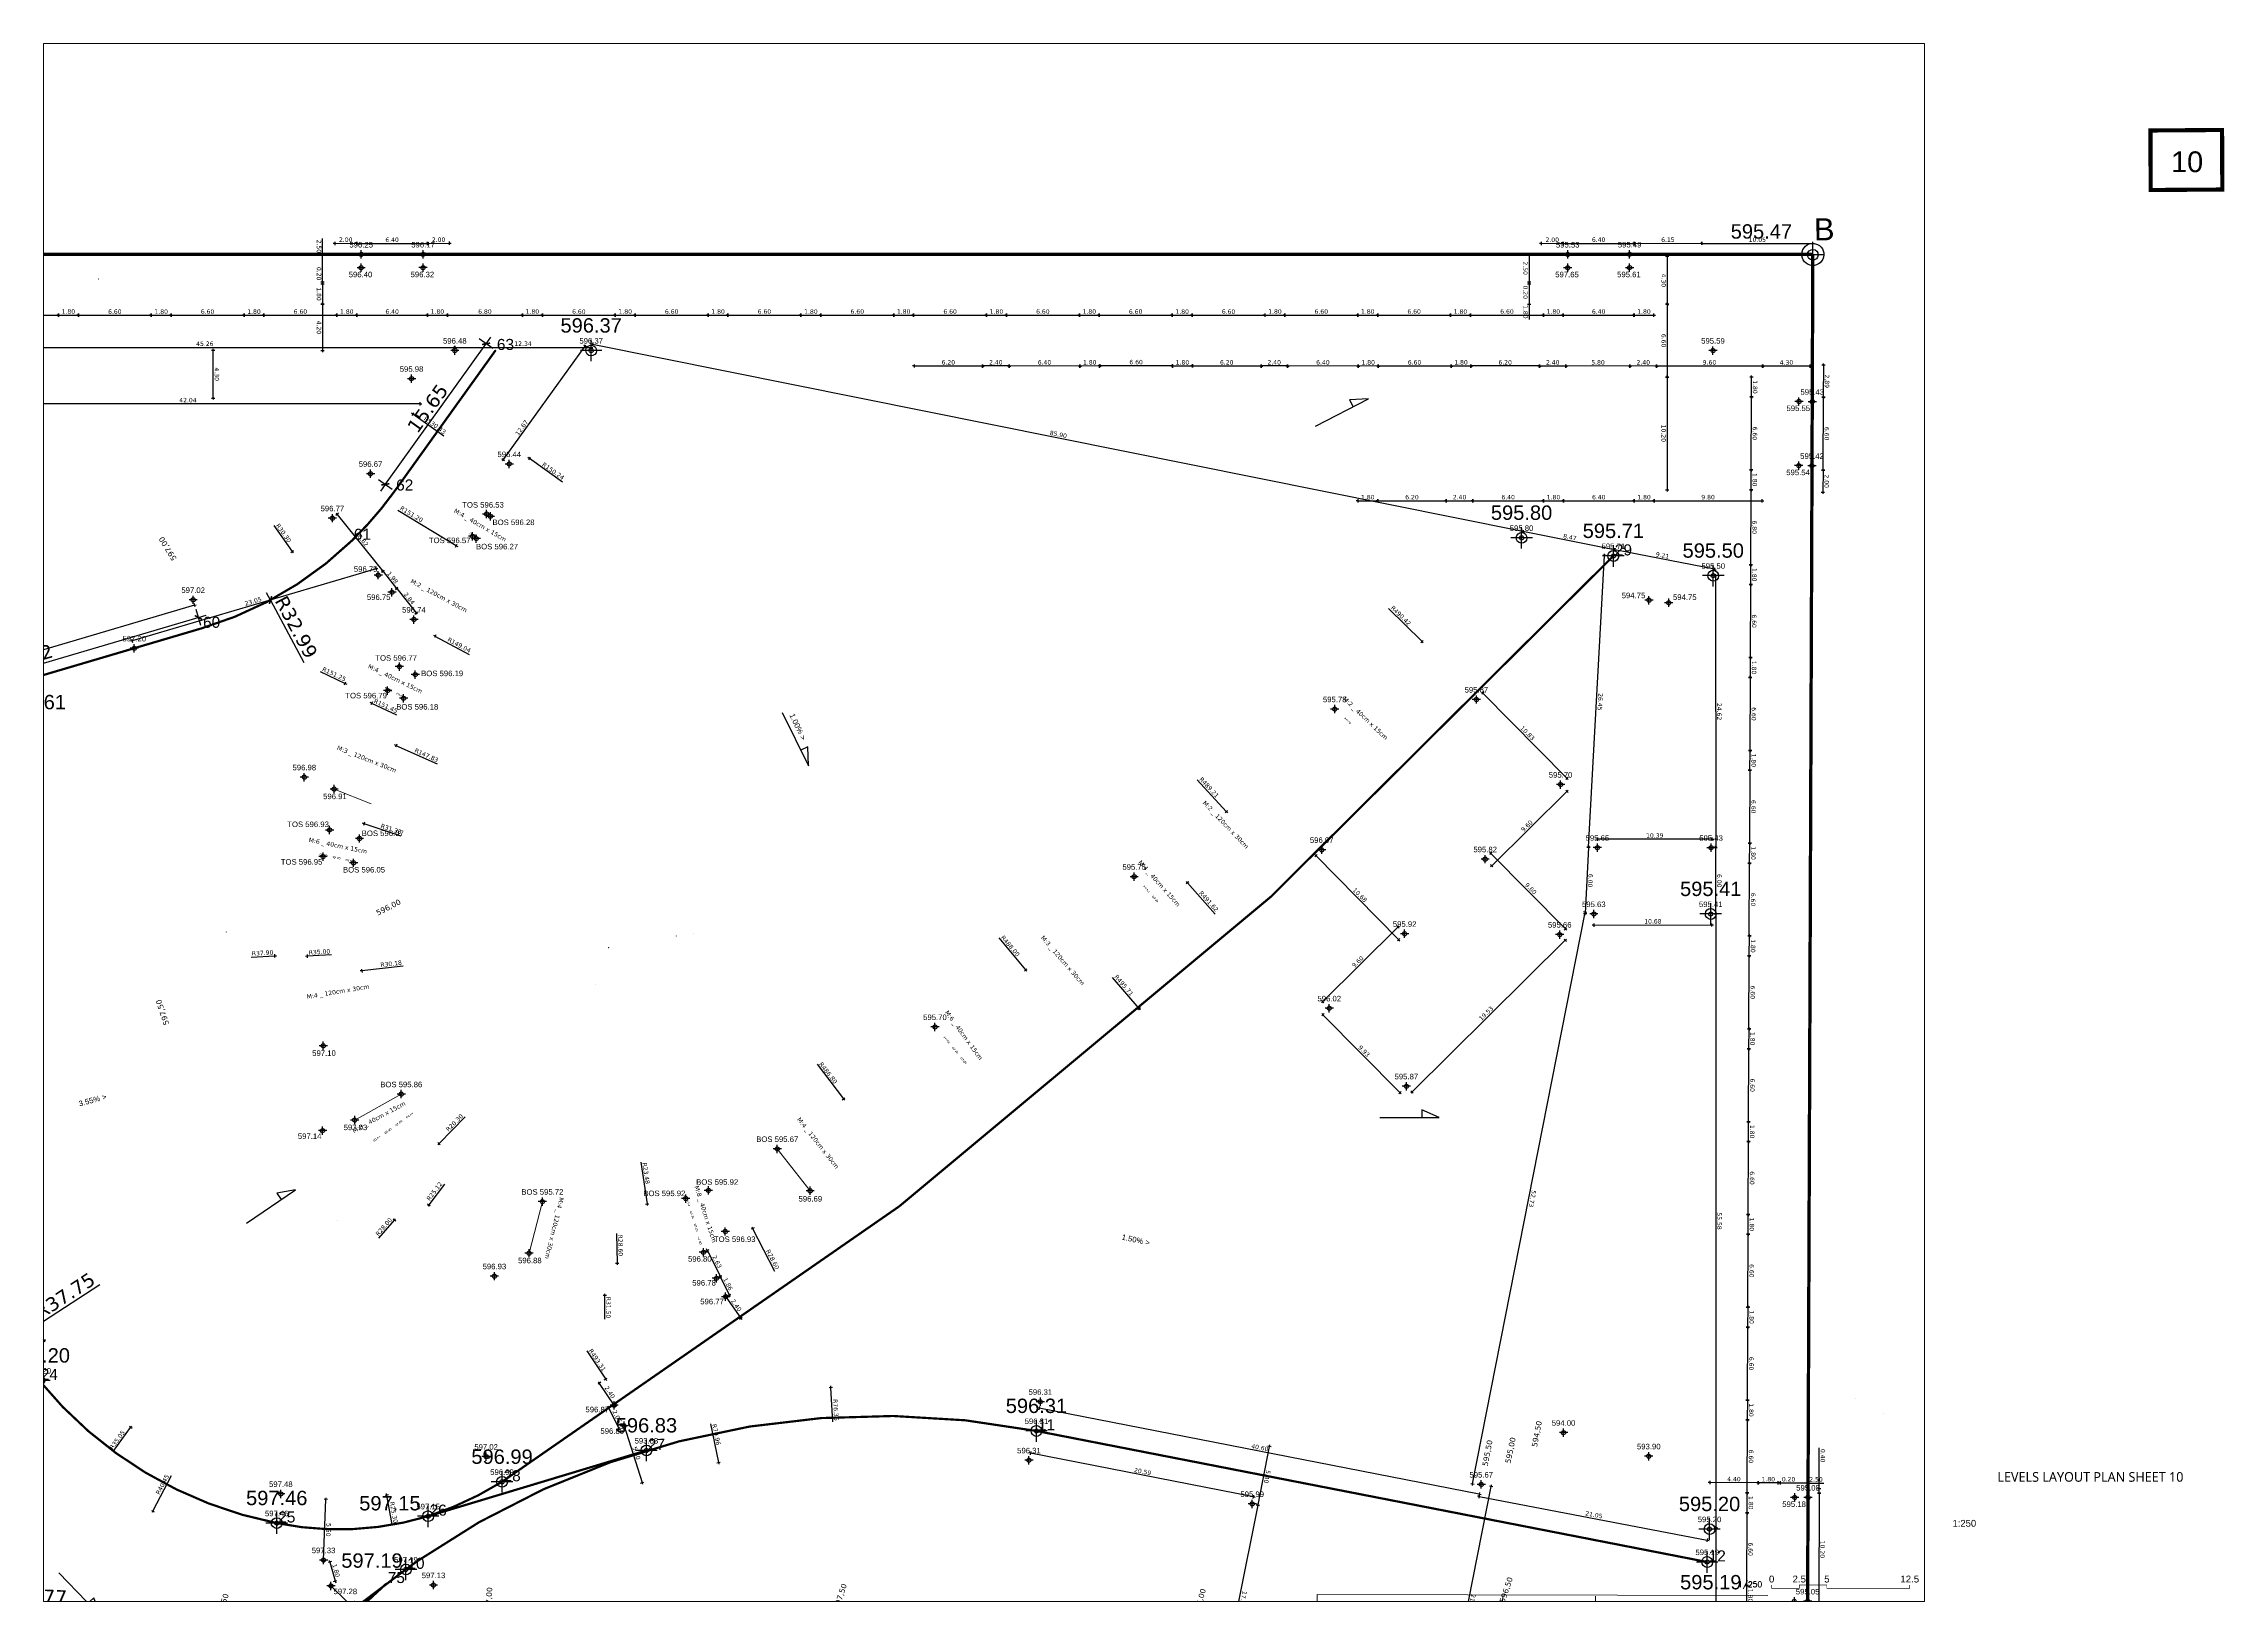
# Paper-space layout 'JVEA-GRP-RIM-GRL-1110' of a CAD drawing. Header units: metres. Extents: x 0.026 to 0.815, y 0.018 to 0.582.
# The model-space entities are those that its viewports show. They can reach past a viewport. Long polylines and large blocks are cut down to what shows.
import ezdxf
from ezdxf.enums import TextEntityAlignment as Align

# ---------------------------------------------------------------- set-up
doc = ezdxf.new("R2010")
doc.units = ezdxf.units.M
doc.header["$PDSIZE"] = -1
doc.linetypes.add('DASHEDX2', pattern=[1.5, 1, -0.5])
for name, color, linetype in [('01-TX-Altimetry 250 Topography', 51, 'Continuous'), ('01-TX-Guideline Altimetry 1000', 32, 'Continuous'), ('01-TX-Length Dimensions 250', 80, 'Continuous'), ('01-TX-Level Main Dimensions 250', 152, 'Continuous'), ('01-TX-Level Secondary Dimensions 250', 10, 'Continuous'), ('01-TX-Main Altimetry 1000', 242, 'Continuous'), ('01-TX-Main Dimensions 250', 150, 'Continuous'), ('01-TX-Secondary Altimetry 1000', 152, 'Continuous'), ('01-TX-Secondary Dimensions 1000', 152, 'Continuous'), ('01-TX-Slopes__', 140, 'Continuous'), ('A_TEXT_EDIT', 7, 'Continuous')]:
    doc.layers.add(name, color=color, linetype=linetype)
for name, color, linetype, lineweight in [('02-L-Axis', 253, 'DASHEDX2', 20), ('02-L-Main Axis POINTS', 242, 'DASHEDX2', 50), ('02-L-Secondary Axis POINTS', 152, 'DASHEDX2', 50), ('G-ANNO-TTLB', 7, 'Continuous', 15)]:
    doc.layers.add(name, color=color, linetype=linetype, lineweight=lineweight)
for name, color, linetype, lineweight, true_color in [('02-L-Guideline Axis', 34, 'DASHEDX2', 50, 0xa55200), ('02-L-Main Axis', 244, 'DASHEDX2', 50, 0xa50029), ('02-L-Secondary Axis', 154, 'DASHEDX2', 50, 0x0052a5)]:
    doc.layers.add(name, color=color, linetype=linetype, lineweight=lineweight, true_color=true_color)
doc.layers.add('03-BK-Arrow', color=153, linetype='Continuous', true_color=0x4491cf)
doc.layers.add('A-VIEWORT', color=7, linetype='Continuous', plot=False)
doc.layers.add('EiT_aux', color=50, linetype='Continuous', plot=False)
doc.styles.add('Arial_4', font='arial.ttf', dxfattribs={"height": 1.8})
doc.styles.add('ATK_Arial_5.0mm', font='arial.ttf', dxfattribs={"height": 5})
doc.styles.add('E100', font='verdana.ttf', dxfattribs={"height": 0.4})
doc.styles.add('E200', font='verdana.ttf', dxfattribs={"height": 1})
doc.styles.add('E500', font='verdana.ttf', dxfattribs={"height": 1.25})
doc.styles.add('POBLET2', font='romans.shx')
doc.styles.get("Standard").update_dxf_attribs({"font": 'arial.ttf'})
doc.dimstyles.new('E1000', dxfattribs={"dimscale": 0.03, "dimtxt": 1.25, "dimasz": 1, "dimexe": 0.1, "dimexo": 1, "dimgap": 8, "dimtad": 1, "dimzin": 0, "dimdsep": 46, "dimtxsty": 'E500', "dimblk1": 'LINCOT500', "dimblk2": 'LINCOT500', "dimsah": 1, "dimcen": 0.1, "dimdle": 0.1, "dimse1": 1, "dimse2": 1, "dimclrt": 256, "dimazin": 0, "dimtfac": 0.015385, "dimtofl": 0, "dimtmove": 0, "dimatfit": 3, "dimldrblk": 'LINCOT500', "dimfxl": 1, "dimtolj": 1, "dimtzin": 0, "dimarcsym": 0})
doc.dimstyles.new('E250', dxfattribs={"dimscale": 0.03, "dimtxt": 0.4, "dimasz": 0.5, "dimexe": 0.1, "dimexo": 1, "dimgap": 4, "dimtad": 1, "dimzin": 0, "dimdsep": 46, "dimtxsty": 'E100', "dimblk1": 'LINCOT200', "dimblk2": 'LINCOT200', "dimsah": 1, "dimcen": 0.1, "dimdle": 0.1, "dimse1": 1, "dimse2": 1, "dimclrt": 256, "dimadec": 0, "dimazin": 0, "dimtfac": 0.015385, "dimtofl": 0, "dimtmove": 0, "dimatfit": 3, "dimldrblk": 'LINCOT200', "dimfxl": 1, "dimtolj": 1, "dimtzin": 0, "dimarcsym": 0})

# ---------------------------------------------------------------- blocks, each defined once
blk = doc.blocks.new('*U130')
at = {"const_width": 0.2}
blk.add_lwpolyline([(0, -0.2), (0, -1.45), (10, -1.45), (10, -0.2), (20, -0.2), (20, -1.45), (50, -1.45), (50, -0.2)], dxfattribs=at)
for s, p in [('0', (0, 0.7)), ('2.5', (10, 0.7)), ('5', (20, 0.7)), ('12.5', (50, 0.7))]:
    blk.add_text(s, height=2.5).set_placement(p, align=Align.CENTER)
at = {"layer": 'EiT_aux', "style": 'POBLET2'}
blk.add_text('1/250', height=2, dxfattribs=at).set_placement((-7.81, -0.96), align=Align.CENTER)
blk = doc.blocks.new('LINCOT200')
for p, q in [((0, -10), (0, 10)), ((0, 0), (10, 0))]:
    blk.add_line(p, q)
at = {"const_width": 1.88}
blk.add_lwpolyline([(4, -4), (-4, 4)], dxfattribs=at)
blk = doc.blocks.new('*D26')
at = {"layer": '01-TX-Length Dimensions 250', "color": 0, "lineweight": -2, "transparency": 16777216}
blk.add_line((680305.28, 2750075.95), (680380.35, 2750112.13), dxfattribs=at)
at = {"layer": '01-TX-Length Dimensions 250', "color": 0, "lineweight": -2, "transparency": 16777216, "xscale": 0.015, "yscale": 0.015, "zscale": 0.015}
for p, rotation in [((680380.36, 2750112.13), 25.73129138066035), ((680305.27, 2750075.94), 205.7312913806604)]:
    blk.add_blockref('LINCOT200', p, dxfattribs=dict(at, rotation=rotation))
at = {"layer": '01-TX-Length Dimensions 250', "transparency": 16777216, "insert": (680342.67, 2750094.33), "char_height": 0.4, "attachment_point": 5, "rotation": 25.7313, "style": 'E100'}
blk.add_mtext('\\A1;83.36', dxfattribs=at)
blk = doc.blocks.new('*D27')
at = {"layer": '01-TX-Length Dimensions 250', "color": 0, "lineweight": -2, "transparency": 16777216}
blk.add_line((680380.38, 2750112.14), (680421.12, 2750131.77), dxfattribs=at)
at = {"layer": '01-TX-Length Dimensions 250', "color": 0, "lineweight": -2, "transparency": 16777216, "xscale": 0.015, "yscale": 0.015, "zscale": 0.015}
for p, rotation in [((680421.13, 2750131.78), 25.73229500206718), ((680380.36, 2750112.13), 205.7322950020672)]:
    blk.add_blockref('LINCOT200', p, dxfattribs=dict(at, rotation=rotation))
at = {"layer": '01-TX-Length Dimensions 250', "transparency": 16777216, "insert": (680400.61, 2750122.25), "char_height": 0.4, "attachment_point": 5, "rotation": 25.7323, "style": 'E100'}
blk.add_mtext('\\A1;45.26', dxfattribs=at)
blk = doc.blocks.new('*D28')
at = {"layer": '01-TX-Length Dimensions 250', "color": 0, "lineweight": -2, "transparency": 16777216}
blk.add_line((680421.15, 2750131.79), (680432.24, 2750137.13), dxfattribs=at)
at = {"layer": '01-TX-Length Dimensions 250', "color": 0, "lineweight": -2, "transparency": 16777216, "xscale": 0.015, "yscale": 0.015, "zscale": 0.015}
for p, rotation in [((680432.25, 2750137.14), 25.73365995891611), ((680421.13, 2750131.78), 205.7336599589161)]:
    blk.add_blockref('LINCOT200', p, dxfattribs=dict(at, rotation=rotation))
at = {"layer": '01-TX-Length Dimensions 250', "transparency": 16777216, "insert": (680426.55, 2750134.76), "char_height": 0.4, "attachment_point": 5, "rotation": 25.7337, "style": 'E100'}
blk.add_mtext('\\A1;12.34', dxfattribs=at)
blk = doc.blocks.new('*D29')
at = {"layer": '01-TX-Length Dimensions 250', "color": 0, "lineweight": -2, "transparency": 16777216}
blk.add_line((680532.55, 2750163.18), (680523.66, 2750160.87), dxfattribs=at)
at = {"layer": '01-TX-Length Dimensions 250', "color": 0, "lineweight": -2, "transparency": 16777216, "xscale": 0.015, "yscale": 0.015, "zscale": 0.015}
for p, rotation in [((680532.56, 2750163.18), 14.57405097401144), ((680523.64, 2750160.86), 194.5740509740114)]:
    blk.add_blockref('LINCOT200', p, dxfattribs=dict(at, rotation=rotation))
at = {"layer": '01-TX-Length Dimensions 250', "transparency": 16777216, "insert": (680527.77, 2750162.28), "char_height": 0.4, "attachment_point": 5, "rotation": 14.5741, "style": 'E100'}
blk.add_mtext('\\A1;9.21', dxfattribs=at)
blk = doc.blocks.new('*D30')
at = {"layer": '01-TX-Length Dimensions 250', "color": 0, "lineweight": -2, "transparency": 16777216}
blk.add_line((680549.81, 2750078.33), (680570.12, 2750083.75), dxfattribs=at)
at = {"layer": '01-TX-Length Dimensions 250', "color": 0, "lineweight": -2, "transparency": 16777216, "xscale": 0.015, "yscale": 0.015, "zscale": 0.015}
for p, rotation in [((680570.14, 2750083.76), 14.95046968523423), ((680549.8, 2750078.33), 194.9504696852342)]:
    blk.add_blockref('LINCOT200', p, dxfattribs=dict(at, rotation=rotation))
at = {"layer": '01-TX-Length Dimensions 250', "transparency": 16777216, "insert": (680559.88, 2750081.36), "char_height": 0.4, "attachment_point": 5, "rotation": 14.9505, "style": 'E100'}
blk.add_mtext('\\A1;21.05', dxfattribs=at)
blk = doc.blocks.new('*D31')
at = {"layer": '01-TX-Length Dimensions 250', "color": 0, "lineweight": -2, "transparency": 16777216}
blk.add_line((680548.76, 2750079.12), (680535.5, 2750130.13), dxfattribs=at)
at = {"layer": '01-TX-Length Dimensions 250', "color": 0, "lineweight": -2, "transparency": 16777216, "xscale": 0.015, "yscale": 0.015, "zscale": 0.015}
for p, rotation in [((680535.5, 2750130.14), 104.5742527197565), ((680548.77, 2750079.11), 284.5742527197565)]:
    blk.add_blockref('LINCOT200', p, dxfattribs=dict(at, rotation=rotation))
at = {"layer": '01-TX-Length Dimensions 250', "transparency": 16777216, "insert": (680542.45, 2750104.71), "char_height": 0.4, "attachment_point": 5, "rotation": 284.5743, "style": 'E100'}
blk.add_mtext('\\A1;52.73', dxfattribs=at)
blk = doc.blocks.new('*D32')
at = {"layer": '01-TX-Length Dimensions 250', "color": 0, "lineweight": -2, "transparency": 16777216}
blk.add_line((680533.21, 2750135.59), (680523.06, 2750159.98), dxfattribs=at)
at = {"layer": '01-TX-Length Dimensions 250', "color": 0, "lineweight": -2, "transparency": 16777216, "xscale": 0.015, "yscale": 0.015, "zscale": 0.015}
for p, rotation in [((680523.05, 2750159.99), 112.607400717536), ((680533.22, 2750135.58), 292.607400717536)]:
    blk.add_blockref('LINCOT200', p, dxfattribs=dict(at, rotation=rotation))
at = {"layer": '01-TX-Length Dimensions 250', "transparency": 16777216, "insert": (680528.45, 2750147.89), "char_height": 0.4, "attachment_point": 5, "rotation": 292.6074, "style": 'E100'}
blk.add_mtext('\\A1;26.45', dxfattribs=at)
blk = doc.blocks.new('*D34')
at = {"layer": '01-TX-Length Dimensions 250', "color": 0, "lineweight": -2, "transparency": 16777216}
blk.add_line((680555.76, 2750058.99), (680576.21, 2749980.35), dxfattribs=at)
at = {"layer": '01-TX-Length Dimensions 250', "color": 0, "lineweight": -2, "transparency": 16777216, "xscale": 0.015, "yscale": 0.015, "zscale": 0.015}
for p, rotation in [((680555.76, 2750059.01), 104.5744480289418), ((680576.21, 2749980.33), 284.5744480289418)]:
    blk.add_blockref('LINCOT200', p, dxfattribs=dict(at, rotation=rotation))
at = {"layer": '01-TX-Length Dimensions 250', "transparency": 16777216, "insert": (680566.3, 2750019.75), "char_height": 0.4, "attachment_point": 5, "rotation": 284.5744, "style": 'E100'}
blk.add_mtext('\\A1;81.29', dxfattribs=at)
blk = doc.blocks.new('*D35')
at = {"layer": '01-TX-Length Dimensions 250', "color": 0, "lineweight": -2, "transparency": 16777216}
blk.add_line((680555.75, 2750059.02), (680550.4, 2750079.62), dxfattribs=at)
at = {"layer": '01-TX-Length Dimensions 250', "color": 0, "lineweight": -2, "transparency": 16777216, "xscale": 0.015, "yscale": 0.015, "zscale": 0.015}
for p, rotation in [((680550.39, 2750079.63), 104.5727222259591), ((680555.76, 2750059.01), 284.5727222259592)]:
    blk.add_blockref('LINCOT200', p, dxfattribs=dict(at, rotation=rotation))
at = {"layer": '01-TX-Length Dimensions 250', "transparency": 16777216, "insert": (680553.39, 2750069.4), "char_height": 0.4, "attachment_point": 5, "rotation": 284.5727, "style": 'E100'}
blk.add_mtext('\\A1;21.31', dxfattribs=at)
blk = doc.blocks.new('*D39')
at = {"layer": '01-TX-Length Dimensions 250', "color": 0, "lineweight": -2, "transparency": 16777216}
blk.add_line((680528.36, 2750038.3), (680525.89, 2750041.95), dxfattribs=at)
at = {"layer": '01-TX-Length Dimensions 250', "color": 0, "lineweight": -2, "transparency": 16777216, "xscale": 0.015, "yscale": 0.015, "zscale": 0.015, "rotation": 124.0788949722158}
blk.add_blockref('LINCOT200', (680525.88, 2750041.97), dxfattribs=at)
at = {"layer": '01-TX-Length Dimensions 250', "transparency": 16777216, "insert": (680527.94, 2750039.5), "char_height": 0.4, "attachment_point": 5, "rotation": 304.0789, "style": 'E100'}
blk.add_mtext('\\A1;R242.21', dxfattribs=at)
blk = doc.blocks.new('*D43')
at = {"layer": '01-TX-Length Dimensions 250', "color": 0, "lineweight": -2, "transparency": 16777216}
blk.add_line((680523.63, 2750160.85), (680515.46, 2750158.73), dxfattribs=at)
at = {"layer": '01-TX-Length Dimensions 250', "color": 0, "lineweight": -2, "transparency": 16777216, "xscale": 0.015, "yscale": 0.015, "zscale": 0.015}
for p, rotation in [((680523.65, 2750160.85), 14.57419100283318), ((680515.45, 2750158.72), 194.5741910028331)]:
    blk.add_blockref('LINCOT200', p, dxfattribs=dict(at, rotation=rotation))
at = {"layer": '01-TX-Length Dimensions 250', "transparency": 16777216, "insert": (680519.51, 2750160.12), "char_height": 0.4, "attachment_point": 5, "rotation": 14.5742, "style": 'E100'}
blk.add_mtext('\\A1;8.47', dxfattribs=at)
blk = doc.blocks.new('*D44')
at = {"layer": '01-TX-Length Dimensions 250', "color": 0, "lineweight": -2, "transparency": 16777216}
blk.add_line((680515.44, 2750158.72), (680432.25, 2750137.44), dxfattribs=at)
at = {"layer": '01-TX-Length Dimensions 250', "color": 0, "lineweight": -2, "transparency": 16777216, "xscale": 0.015, "yscale": 0.015, "zscale": 0.015}
for p, rotation in [((680515.45, 2750158.72), 14.3490057986406), ((680432.23, 2750137.44), 194.3490057986405)]:
    blk.add_blockref('LINCOT200', p, dxfattribs=dict(at, rotation=rotation))
at = {"layer": '01-TX-Length Dimensions 250', "transparency": 16777216, "insert": (680473.76, 2750148.4), "char_height": 0.4, "attachment_point": 5, "rotation": 14.349, "style": 'E100'}
blk.add_mtext('\\A1;85.90', dxfattribs=at)
blk = doc.blocks.new('Cotes Altimetriques')
at = {"linetype": 'DASHEDX2', "ltscale": 0.5}
for points in [[(1.5, 0), (-1.5, 0)], [(0, -1.5), (0, 1.5)]]:
    blk.add_lwpolyline(points, dxfattribs=at)
blk.add_circle((0, 0), 0.75)
at = {"ltscale": 0.3}
blk.add_attdef('COTES', text='', height=2, dxfattribs=at).set_placement((0, 3.5), align=Align.MIDDLE)
blk = doc.blocks.new('*U321')
at = {"linetype": 'DASHEDX2', "ltscale": 0.5}
for points in [[(1.5, 0), (-1.5, 0)], [(0, -1.5), (0, 1.5)]]:
    blk.add_lwpolyline(points, dxfattribs=at)
blk.add_circle((0, 0), 0.75)
at = {"ltscale": 0.3}
blk.add_attdef('COTES', text='', height=2, dxfattribs=at).set_placement((5.04, -1.49), align=Align.MIDDLE)
blk = doc.blocks.new('*U328')
at = {"linetype": 'DASHEDX2', "ltscale": 0.5}
for points in [[(1.5, 0), (-1.5, 0)], [(0, -1.5), (0, 1.5)]]:
    blk.add_lwpolyline(points, dxfattribs=at)
blk.add_circle((0, 0), 0.75)
at = {"ltscale": 0.3}
blk.add_attdef('COTES', text='', height=2, dxfattribs=at).set_placement((-4.56, -2.11), align=Align.MIDDLE)
blk = doc.blocks.new('*U432')
at = {"linetype": 'DASHEDX2', "ltscale": 0.5}
for points in [[(1.5, 0), (-1.5, 0)], [(0, -1.5), (0, 1.5)]]:
    blk.add_lwpolyline(points, dxfattribs=at)
blk.add_circle((0, 0), 0.75)
at = {"ltscale": 0.3}
blk.add_attdef('COTES', text='', height=2, dxfattribs=at).set_placement((-6.12, -1.55), align=Align.MIDDLE)
blk = doc.blocks.new('*U452')
at = {"linetype": 'DASHEDX2', "ltscale": 0.5}
for points in [[(1.5, 0), (-1.5, 0)], [(0, -1.5), (0, 1.5)]]:
    blk.add_lwpolyline(points, dxfattribs=at)
blk.add_circle((0, 0), 0.75)
at = {"ltscale": 0.3}
blk.add_attdef('COTES', text='', height=2, dxfattribs=at).set_placement((-4.56, -1.68), align=Align.MIDDLE)
blk = doc.blocks.new('*U340')
at = {"linetype": 'DASHEDX2', "ltscale": 0.5}
for points in [[(1.5, 0), (-1.5, 0)], [(0, -1.5), (0, 1.5)]]:
    blk.add_lwpolyline(points, dxfattribs=at)
blk.add_circle((0, 0), 0.75)
at = {"ltscale": 0.3}
blk.add_attdef('COTES', text='', height=2, dxfattribs=at).set_placement((5.21, -1.97), align=Align.MIDDLE)
blk = doc.blocks.new('*U453')
at = {"linetype": 'DASHEDX2', "ltscale": 0.5}
for points in [[(1.5, 0), (-1.5, 0)], [(0, -1.5), (0, 1.5)]]:
    blk.add_lwpolyline(points, dxfattribs=at)
blk.add_circle((0, 0), 0.75)
at = {"ltscale": 0.3}
blk.add_attdef('COTES', text='', height=2, dxfattribs=at).set_placement((-4.44, 2.34), align=Align.MIDDLE)
blk = doc.blocks.new('*U148')
at = {"linetype": 'DASHEDX2', "ltscale": 0.5}
for points in [[(1.5, 0), (-1.5, 0)], [(0, -1.5), (0, 1.5)]]:
    blk.add_lwpolyline(points, dxfattribs=at)
blk.add_circle((0, 0), 0.75)
at = {"ltscale": 0.3}
blk.add_attdef('COTES', text='', height=2, dxfattribs=at).set_placement((0.05, -2.89), align=Align.MIDDLE)
blk = doc.blocks.new('*U149')
at = {"linetype": 'DASHEDX2', "ltscale": 0.5}
for points in [[(1.5, 0), (-1.5, 0)], [(0, -1.5), (0, 1.5)]]:
    blk.add_lwpolyline(points, dxfattribs=at)
blk.add_circle((0, 0), 0.75)
at = {"ltscale": 0.3}
blk.add_attdef('COTES', text='', height=2, dxfattribs=at).set_placement((0.28, -2.65), align=Align.MIDDLE)
blk = doc.blocks.new('*D157')
at = {"layer": '01-TX-Length Dimensions 250', "color": 0, "lineweight": -2, "transparency": 16777216}
blk.add_line((680431.7, 2750136.99), (680429.49, 2750124.55), dxfattribs=at)
at = {"layer": '01-TX-Length Dimensions 250', "color": 0, "lineweight": -2, "transparency": 16777216, "xscale": 0.015, "yscale": 0.015, "zscale": 0.015}
for p, rotation in [((680431.7, 2750137), 79.9223137120437), ((680429.49, 2750124.53), 259.9223137120437)]:
    blk.add_blockref('LINCOT200', p, dxfattribs=dict(at, rotation=rotation))
at = {"layer": '01-TX-Length Dimensions 250', "transparency": 16777216, "insert": (680429.75, 2750127.86), "char_height": 0.4, "attachment_point": 5, "rotation": 79.9223, "style": 'E100'}
blk.add_mtext('\\A1;12.67', dxfattribs=at)
blk = doc.blocks.new('*D158')
at = {"layer": '01-TX-Length Dimensions 250', "color": 0, "lineweight": -2, "transparency": 16777216}
for p, q in [((680422.89, 2750116.28), (680429.03, 2750115.68)), ((680579.53, 2750100.98), (680579.53, 2750100.98)), ((680579.53, 2750100.98), (680579.53, 2750100.98))]:
    blk.add_line(p, q, dxfattribs=at)
at = {"layer": '01-TX-Length Dimensions 250', "color": 0, "lineweight": -2, "transparency": 16777216, "xscale": 0.015, "yscale": 0.015, "zscale": 0.015, "rotation": 354.4223270985345}
blk.add_blockref('LINCOT200', (680429.05, 2750115.67), dxfattribs=at)
at = {"layer": '01-TX-Length Dimensions 250', "transparency": 16777216, "insert": (680424.16, 2750116.48), "char_height": 0.4, "attachment_point": 5, "rotation": 354.4223, "style": 'E100'}
blk.add_mtext('\\A1;R151.20', dxfattribs=at)
blk = doc.blocks.new('*D170')
at = {"layer": '01-TX-Length Dimensions 250', "color": 0, "lineweight": -2, "transparency": 16777216}
blk.add_line((680510.37, 2750043.69), (680535.43, 2750052.59), dxfattribs=at)
at = {"layer": '01-TX-Length Dimensions 250', "color": 0, "lineweight": -2, "transparency": 16777216, "xscale": 0.015, "yscale": 0.015, "zscale": 0.015}
for p, rotation in [((680535.44, 2750052.6), 19.5485380975915), ((680510.35, 2750043.69), 199.5485380975915)]:
    blk.add_blockref('LINCOT200', p, dxfattribs=dict(at, rotation=rotation))
at = {"layer": '01-TX-Length Dimensions 250', "transparency": 16777216, "insert": (680522.79, 2750048.45), "char_height": 0.4, "attachment_point": 5, "rotation": 19.5485, "style": 'E100'}
blk.add_mtext('\\A1;26.62', dxfattribs=at)
blk = doc.blocks.new('*D171')
at = {"layer": '01-TX-Length Dimensions 250', "color": 0, "lineweight": -2, "transparency": 16777216}
for p, q in [((680498.59, 2750043.14), (680501.62, 2750038.47)), ((680528.79, 2749996.52), (680528.79, 2749996.52)), ((680528.79, 2749996.52), (680528.79, 2749996.52))]:
    blk.add_line(p, q, dxfattribs=at)
at = {"layer": '01-TX-Length Dimensions 250', "color": 0, "lineweight": -2, "transparency": 16777216, "xscale": 0.015, "yscale": 0.015, "zscale": 0.015, "rotation": 302.9355490731754}
blk.add_blockref('LINCOT200', (680501.62, 2750038.46), dxfattribs=at)
at = {"layer": '01-TX-Length Dimensions 250', "transparency": 16777216, "insert": (680499.45, 2750042.42), "char_height": 0.4, "attachment_point": 5, "rotation": 302.9355, "style": 'E100'}
blk.add_mtext('\\A1;R49.97', dxfattribs=at)
blk = doc.blocks.new('*D172')
at = {"layer": '01-TX-Length Dimensions 250', "color": 0, "lineweight": -2, "transparency": 16777216}
for p, q in [((680475.37, 2750013.32), (680480.53, 2750011.6)), ((680530.11, 2749995.01), (680530.12, 2749995.01)), ((680530.11, 2749995.01), (680530.11, 2749995.01))]:
    blk.add_line(p, q, dxfattribs=at)
at = {"layer": '01-TX-Length Dimensions 250', "color": 0, "lineweight": -2, "transparency": 16777216, "xscale": 0.015, "yscale": 0.015, "zscale": 0.015, "rotation": 341.5052018108047}
blk.add_blockref('LINCOT200', (680480.54, 2750011.59), dxfattribs=at)
at = {"layer": '01-TX-Length Dimensions 250', "transparency": 16777216, "insert": (680476.49, 2750013.29), "char_height": 0.4, "attachment_point": 5, "rotation": 341.5052, "style": 'E100'}
blk.add_mtext('\\A1;R52.27', dxfattribs=at)
blk = doc.blocks.new('*D174')
at = {"layer": '01-TX-Length Dimensions 250', "color": 0, "lineweight": -2, "transparency": 16777216}
for p, q in [((680594.21, 2750049.58), (680594.21, 2750049.59)), ((680594.21, 2750049.58), (680594.21, 2750049.58)), ((680492.28, 2749953.66), (680495.91, 2749957.08))]:
    blk.add_line(p, q, dxfattribs=at)
at = {"layer": '01-TX-Length Dimensions 250', "color": 0, "lineweight": -2, "transparency": 16777216, "xscale": 0.015, "yscale": 0.015, "zscale": 0.015, "rotation": 43.26113911524751}
blk.add_blockref('LINCOT200', (680495.93, 2749957.09), dxfattribs=at)
at = {"layer": '01-TX-Length Dimensions 250', "transparency": 16777216, "insert": (680492.96, 2749954.76), "char_height": 0.4, "attachment_point": 5, "rotation": 43.2611, "style": 'E100'}
blk.add_mtext('\\A1;R134.96', dxfattribs=at)
blk = doc.blocks.new('*D175')
at = {"layer": '01-TX-Length Dimensions 250', "color": 0, "lineweight": -2, "transparency": 16777216}
blk.add_line((680430.85, 2750099.51), (680428.35, 2750099.49), dxfattribs=at)
at = {"layer": '01-TX-Length Dimensions 250', "color": 0, "lineweight": -2, "transparency": 16777216, "xscale": 0.015, "yscale": 0.015, "zscale": 0.015, "rotation": 180.5514479791982}
blk.add_blockref('LINCOT200', (680428.34, 2750099.49), dxfattribs=at)
at = {"layer": '01-TX-Length Dimensions 250', "transparency": 16777216, "insert": (680429.6, 2750099.83), "char_height": 0.4, "attachment_point": 5, "rotation": 0.5514, "style": 'E100'}
blk.add_mtext('\\A1;R151.45', dxfattribs=at)
blk = doc.blocks.new('*D176')
at = {"layer": '01-TX-Length Dimensions 250', "color": 0, "lineweight": -2, "transparency": 16777216}
blk.add_line((680434.95, 2750077.4), (680433.03, 2750076.33), dxfattribs=at)
at = {"layer": '01-TX-Length Dimensions 250', "color": 0, "lineweight": -2, "transparency": 16777216, "xscale": 0.015, "yscale": 0.015, "zscale": 0.015, "rotation": 209.1977508942453}
blk.add_blockref('LINCOT200', (680433.02, 2750076.33), dxfattribs=at)
at = {"layer": '01-TX-Length Dimensions 250', "transparency": 16777216, "insert": (680433.86, 2750077.17), "char_height": 0.4, "attachment_point": 5, "rotation": 29.1978, "style": 'E100'}
blk.add_mtext('\\A1;R35.00', dxfattribs=at)
blk = doc.blocks.new('*D177')
at = {"layer": '01-TX-Length Dimensions 250', "color": 0, "lineweight": -2, "transparency": 16777216}
blk.add_line((680453.18, 2750063.15), (680452.71, 2750060.84), dxfattribs=at)
at = {"layer": '01-TX-Length Dimensions 250', "color": 0, "lineweight": -2, "transparency": 16777216, "xscale": 0.015, "yscale": 0.015, "zscale": 0.015, "rotation": 258.5034633553878}
blk.add_blockref('LINCOT200', (680452.71, 2750060.83), dxfattribs=at)
at = {"layer": '01-TX-Length Dimensions 250', "transparency": 16777216, "insert": (680452.64, 2750062.17), "char_height": 0.4, "attachment_point": 5, "rotation": 78.5035, "style": 'E100'}
blk.add_mtext('\\A1;R25.12', dxfattribs=at)
blk = doc.blocks.new('*D178')
at = {"layer": '01-TX-Length Dimensions 250', "color": 0, "lineweight": -2, "transparency": 16777216}
blk.add_line((680469.14, 2750065.87), (680470.37, 2750063.5), dxfattribs=at)
at = {"layer": '01-TX-Length Dimensions 250', "color": 0, "lineweight": -2, "transparency": 16777216, "xscale": 0.015, "yscale": 0.015, "zscale": 0.015, "rotation": 297.294657939185}
blk.add_blockref('LINCOT200', (680470.37, 2750063.49), dxfattribs=at)
at = {"layer": '01-TX-Length Dimensions 250', "transparency": 16777216, "insert": (680469.93, 2750065.07), "char_height": 0.4, "attachment_point": 5, "rotation": 297.2947, "style": 'E100'}
blk.add_mtext('\\A1;R28.60', dxfattribs=at)
blk = doc.blocks.new('*D179')
at = {"layer": '01-TX-Length Dimensions 250', "color": 0, "lineweight": -2, "transparency": 16777216}
for p, q in [((680457.26, 2750088.9), (680457.26, 2750088.9)), ((680457.26, 2750088.9), (680457.26, 2750088.9)), ((680483.54, 2750069), (680480.07, 2750071.63))]:
    blk.add_line(p, q, dxfattribs=at)
at = {"layer": '01-TX-Length Dimensions 250', "color": 0, "lineweight": -2, "transparency": 16777216, "xscale": 0.015, "yscale": 0.015, "zscale": 0.015, "rotation": 142.8627336065127}
blk.add_blockref('LINCOT200', (680480.06, 2750071.64), dxfattribs=at)
at = {"layer": '01-TX-Length Dimensions 250', "transparency": 16777216, "insert": (680482.89, 2750069.9), "char_height": 0.4, "attachment_point": 5, "rotation": 322.8627, "style": 'E100'}
blk.add_mtext('\\A1;R28.60', dxfattribs=at)
blk = doc.blocks.new('*D180')
at = {"layer": '01-TX-Length Dimensions 250', "color": 0, "lineweight": -2, "transparency": 16777216}
for p, q in [((680047.61, 2750304.81), (680047.62, 2750304.81)), ((680047.61, 2750304.81), (680047.61, 2750304.81)), ((680505.4, 2750115.46), (680501.92, 2750116.9))]:
    blk.add_line(p, q, dxfattribs=at)
at = {"layer": '01-TX-Length Dimensions 250', "color": 0, "lineweight": -2, "transparency": 16777216, "xscale": 0.015, "yscale": 0.015, "zscale": 0.015, "rotation": 157.5292329395815}
blk.add_blockref('LINCOT200', (680501.91, 2750116.91), dxfattribs=at)
at = {"layer": '01-TX-Length Dimensions 250', "transparency": 16777216, "insert": (680504.38, 2750116.24), "char_height": 0.4, "attachment_point": 5, "rotation": 337.5292, "style": 'E100'}
blk.add_mtext('\\A1;R491.62', dxfattribs=at)
blk = doc.blocks.new('*D181')
at = {"layer": '01-TX-Length Dimensions 250', "color": 0, "lineweight": -2, "transparency": 16777216}
blk.add_line((680535.46, 2750052.6), (680554.63, 2750059.41), dxfattribs=at)
at = {"layer": '01-TX-Length Dimensions 250', "color": 0, "lineweight": -2, "transparency": 16777216, "xscale": 0.015, "yscale": 0.015, "zscale": 0.015}
for p, rotation in [((680554.64, 2750059.41), 19.54853810096828), ((680535.44, 2750052.6), 199.5485381009683)]:
    blk.add_blockref('LINCOT200', p, dxfattribs=dict(at, rotation=rotation))
at = {"layer": '01-TX-Length Dimensions 250', "transparency": 16777216, "insert": (680544.93, 2750056.32), "char_height": 0.4, "attachment_point": 5, "rotation": 19.5485, "style": 'E100'}
blk.add_mtext('\\A1;20.38', dxfattribs=at)
blk = doc.blocks.new('*D185')
at = {"layer": '01-TX-Length Dimensions 250', "color": 0, "lineweight": -2, "transparency": 16777216}
blk.add_line((680547.12, 2750051.09), (680545.56, 2750053.92), dxfattribs=at)
at = {"layer": '01-TX-Length Dimensions 250', "color": 0, "lineweight": -2, "transparency": 16777216, "xscale": 0.015, "yscale": 0.015, "zscale": 0.015, "rotation": 118.9156672505021}
blk.add_blockref('LINCOT200', (680545.55, 2750053.93), dxfattribs=at)
at = {"layer": '01-TX-Length Dimensions 250', "transparency": 16777216, "insert": (680546.8, 2750052.34), "char_height": 0.4, "attachment_point": 5, "rotation": 298.9157, "style": 'E100'}
blk.add_mtext('\\A1;R207.26', dxfattribs=at)
blk = doc.blocks.new('*D186')
at = {"layer": '01-TX-Length Dimensions 250', "color": 0, "lineweight": -2, "transparency": 16777216}
blk.add_line((680543.6, 2750140.52), (680546.19, 2750135.14), dxfattribs=at)
at = {"layer": '01-TX-Length Dimensions 250', "color": 0, "lineweight": -2, "transparency": 16777216, "xscale": 0.015, "yscale": 0.015, "zscale": 0.015}
for p, rotation in [((680543.59, 2750140.54), 115.724979740516), ((680546.2, 2750135.13), 295.724979740516)]:
    blk.add_blockref('LINCOT200', p, dxfattribs=dict(at, rotation=rotation))
at = {"layer": '01-TX-Length Dimensions 250', "transparency": 16777216, "insert": (680545.19, 2750137.98), "char_height": 0.4, "attachment_point": 5, "rotation": 295.725, "style": 'E100'}
blk.add_mtext('\\A1;6.00', dxfattribs=at)
blk = doc.blocks.new('*D187')
at = {"layer": '01-TX-Length Dimensions 250', "color": 0, "lineweight": -2, "transparency": 16777216}
blk.add_line((680546.21, 2750135.12), (680570.33, 2750085.08), dxfattribs=at)
at = {"layer": '01-TX-Length Dimensions 250', "color": 0, "lineweight": -2, "transparency": 16777216, "xscale": 0.015, "yscale": 0.015, "zscale": 0.015}
for p, rotation in [((680546.2, 2750135.13), 115.7337095455397), ((680570.34, 2750085.06), 295.7337095455398)]:
    blk.add_blockref('LINCOT200', p, dxfattribs=dict(at, rotation=rotation))
at = {"layer": '01-TX-Length Dimensions 250', "transparency": 16777216, "insert": (680558.57, 2750110.24), "char_height": 0.4, "attachment_point": 5, "rotation": 295.7337, "style": 'E100'}
blk.add_mtext('\\A1;55.58', dxfattribs=at)
blk = doc.blocks.new('*D188')
at = {"layer": '01-TX-Length Dimensions 250', "color": 0, "lineweight": -2, "transparency": 16777216}
blk.add_line((680570.35, 2750085.05), (680592.76, 2750038.55), dxfattribs=at)
at = {"layer": '01-TX-Length Dimensions 250', "color": 0, "lineweight": -2, "transparency": 16777216, "xscale": 0.015, "yscale": 0.015, "zscale": 0.015}
for p, rotation in [((680570.34, 2750085.07), 115.7337097058448), ((680592.77, 2750038.54), 295.7337097058448)]:
    blk.add_blockref('LINCOT200', p, dxfattribs=dict(at, rotation=rotation))
at = {"layer": '01-TX-Length Dimensions 250', "transparency": 16777216, "insert": (680581.85, 2750061.95), "char_height": 0.4, "attachment_point": 5, "rotation": 295.7337, "style": 'E100'}
blk.add_mtext('\\A1;51.65', dxfattribs=at)
blk = doc.blocks.new('*D189')
at = {"layer": '01-TX-Length Dimensions 250', "color": 0, "lineweight": -2, "transparency": 16777216}
blk.add_line((680533.22, 2750135.56), (680535.52, 2750130.05), dxfattribs=at)
at = {"layer": '01-TX-Length Dimensions 250', "color": 0, "lineweight": -2, "transparency": 16777216, "xscale": 0.015, "yscale": 0.015, "zscale": 0.015}
for p, rotation in [((680533.22, 2750135.58), 112.6074007212876), ((680535.53, 2750130.04), 292.6074007212876)]:
    blk.add_blockref('LINCOT200', p, dxfattribs=dict(at, rotation=rotation))
at = {"layer": '01-TX-Length Dimensions 250', "transparency": 16777216, "insert": (680534.68, 2750132.93), "char_height": 0.4, "attachment_point": 5, "rotation": 292.6074, "style": 'E100'}
blk.add_mtext('\\A1;6.00', dxfattribs=at)
blk = doc.blocks.new('*D318')
at = {"layer": '01-TX-Length Dimensions 250', "color": 0, "lineweight": -2, "transparency": 16777216}
blk.add_line((680397.05, 2750047.52), (680408.81, 2750042.14), dxfattribs=at)
at = {"layer": '01-TX-Length Dimensions 250', "color": 0, "lineweight": -2, "transparency": 16777216, "xscale": 0.015, "yscale": 0.015, "zscale": 0.015}
for p, rotation in [((680397.03, 2750047.53), 155.394804351356), ((680408.82, 2750042.13), 335.394804351356)]:
    blk.add_blockref('LINCOT200', p, dxfattribs=dict(at, rotation=rotation))
at = {"layer": '01-TX-Length Dimensions 250', "transparency": 16777216, "insert": (680403.06, 2750045.13), "char_height": 0.4, "attachment_point": 5, "rotation": 335.3948, "style": 'E100'}
blk.add_mtext('\\A1;12.96', dxfattribs=at)
blk = doc.blocks.new('*D319')
at = {"layer": '01-TX-Length Dimensions 250', "color": 0, "lineweight": -2, "transparency": 16777216}
blk.add_line((680394.63, 2750084.11), (680387.63, 2750077.77), dxfattribs=at)
at = {"layer": '01-TX-Length Dimensions 250', "color": 0, "lineweight": -2, "transparency": 16777216, "xscale": 0.015, "yscale": 0.015, "zscale": 0.015}
for p, rotation in [((680394.64, 2750084.12), 42.17988435698722), ((680387.62, 2750077.76), 222.1798843569872)]:
    blk.add_blockref('LINCOT200', p, dxfattribs=dict(at, rotation=rotation))
at = {"layer": '01-TX-Length Dimensions 250', "transparency": 16777216, "insert": (680390.91, 2750081.19), "char_height": 0.4, "attachment_point": 5, "rotation": 42.1799, "style": 'E100'}
blk.add_mtext('\\A1;9.47', dxfattribs=at)
blk = doc.blocks.new('*D320')
at = {"layer": '01-TX-Length Dimensions 250', "color": 0, "lineweight": -2, "transparency": 16777216}
blk.add_line((680396.99, 2750083.11), (680395.08, 2750084.28), dxfattribs=at)
at = {"layer": '01-TX-Length Dimensions 250', "color": 0, "lineweight": -2, "transparency": 16777216, "xscale": 0.015, "yscale": 0.015, "zscale": 0.015}
for p, rotation in [((680395.06, 2750084.29), 148.6943110413054), ((680397.01, 2750083.11), 328.6943110413054)]:
    blk.add_blockref('LINCOT200', p, dxfattribs=dict(at, rotation=rotation))
at = {"layer": '01-TX-Length Dimensions 250', "transparency": 16777216, "insert": (680396.21, 2750083.98), "char_height": 0.4, "attachment_point": 5, "rotation": 328.6943, "style": 'E100'}
blk.add_mtext('\\A1;2.28', dxfattribs=at)
blk = doc.blocks.new('*D322')
at = {"layer": '01-TX-Length Dimensions 250', "color": 0, "lineweight": -2, "transparency": 16777216}
blk.add_line((680409.6, 2750042.31), (680411.07, 2750044.33), dxfattribs=at)
at = {"layer": '01-TX-Length Dimensions 250', "color": 0, "lineweight": -2, "transparency": 16777216, "xscale": 0.015, "yscale": 0.015, "zscale": 0.015}
for p, rotation in [((680411.08, 2750044.34), 54.06854722015043), ((680409.59, 2750042.29), 234.0685472201504)]:
    blk.add_blockref('LINCOT200', p, dxfattribs=dict(at, rotation=rotation))
at = {"layer": '01-TX-Length Dimensions 250', "transparency": 16777216, "insert": (680410.07, 2750043.51), "char_height": 0.4, "attachment_point": 5, "rotation": 54.0685, "style": 'E100'}
blk.add_mtext('\\A1;2.53', dxfattribs=at)
blk = doc.blocks.new('*D323')
at = {"layer": '01-TX-Length Dimensions 250', "color": 0, "lineweight": -2, "transparency": 16777216}
blk.add_line((680411.09, 2750044.36), (680412.51, 2750046.31), dxfattribs=at)
at = {"layer": '01-TX-Length Dimensions 250', "color": 0, "lineweight": -2, "transparency": 16777216, "xscale": 0.015, "yscale": 0.015, "zscale": 0.015}
for p, rotation in [((680412.51, 2750046.33), 54.06854719293056), ((680411.08, 2750044.34), 234.0685471929305)]:
    blk.add_blockref('LINCOT200', p, dxfattribs=dict(at, rotation=rotation))
at = {"layer": '01-TX-Length Dimensions 250', "transparency": 16777216, "insert": (680411.53, 2750045.53), "char_height": 0.4, "attachment_point": 5, "rotation": 54.0685, "style": 'E100'}
blk.add_mtext('\\A1;2.45', dxfattribs=at)
blk = doc.blocks.new('*D329')
at = {"layer": '01-TX-Length Dimensions 250', "color": 0, "lineweight": -2, "transparency": 16777216}
blk.add_line((680364.5, 2750050.45), (680364.1, 2750053.28), dxfattribs=at)
at = {"layer": '01-TX-Length Dimensions 250', "color": 0, "lineweight": -2, "transparency": 16777216, "xscale": 0.015, "yscale": 0.015, "zscale": 0.015, "rotation": 98.0593205384155}
blk.add_blockref('LINCOT200', (680364.1, 2750053.3), dxfattribs=at)
at = {"layer": '01-TX-Length Dimensions 250', "transparency": 16777216, "insert": (680364.68, 2750051.55), "char_height": 0.4, "attachment_point": 5, "rotation": 278.0593, "style": 'E100'}
blk.add_mtext('\\A1;R80.42', dxfattribs=at)
blk = doc.blocks.new('*D330')
at = {"layer": '01-TX-Length Dimensions 250', "color": 0, "lineweight": -2, "transparency": 16777216}
blk.add_line((680382.95, 2750049.76), (680383.53, 2750052.53), dxfattribs=at)
at = {"layer": '01-TX-Length Dimensions 250', "color": 0, "lineweight": -2, "transparency": 16777216, "xscale": 0.015, "yscale": 0.015, "zscale": 0.015, "rotation": 78.36651051595175}
blk.add_blockref('LINCOT200', (680383.53, 2750052.55), dxfattribs=at)
at = {"layer": '01-TX-Length Dimensions 250', "transparency": 16777216, "insert": (680382.85, 2750050.86), "char_height": 0.4, "attachment_point": 5, "rotation": 78.3665, "style": 'E100'}
blk.add_mtext('\\A1;R64.01', dxfattribs=at)
blk = doc.blocks.new('*D331')
at = {"layer": '01-TX-Length Dimensions 250', "color": 0, "lineweight": -2, "transparency": 16777216}
for p, q in [((680462.33, 2750092.49), (680462.33, 2750092.5)), ((680462.33, 2750092.49), (680462.34, 2750092.49)), ((680401.78, 2750051.63), (680403.94, 2750053.09))]:
    blk.add_line(p, q, dxfattribs=at)
at = {"layer": '01-TX-Length Dimensions 250', "color": 0, "lineweight": -2, "transparency": 16777216, "xscale": 0.015, "yscale": 0.015, "zscale": 0.015, "rotation": 34.013872963524}
blk.add_blockref('LINCOT200', (680403.96, 2750053.1), dxfattribs=at)
at = {"layer": '01-TX-Length Dimensions 250', "transparency": 16777216, "insert": (680402.48, 2750052.5), "char_height": 0.4, "attachment_point": 5, "rotation": 34.0139, "style": 'E100'}
blk.add_mtext('\\A1;R70.43', dxfattribs=at)
blk = doc.blocks.new('*D332')
at = {"layer": '01-TX-Length Dimensions 250', "color": 0, "lineweight": -2, "transparency": 16777216}
for p, q in [((680425.49, 2750075.13), (680425.49, 2750075.14)), ((680425.49, 2750075.13), (680425.49, 2750075.13)), ((680393.21, 2750072.17), (680395.9, 2750072.42))]:
    blk.add_line(p, q, dxfattribs=at)
at = {"layer": '01-TX-Length Dimensions 250', "color": 0, "lineweight": -2, "transparency": 16777216, "xscale": 0.015, "yscale": 0.015, "zscale": 0.015, "rotation": 5.237271879901562}
blk.add_blockref('LINCOT200', (680395.91, 2750072.42), dxfattribs=at)
at = {"layer": '01-TX-Length Dimensions 250', "transparency": 16777216, "insert": (680394.24, 2750072.6), "char_height": 0.4, "attachment_point": 5, "rotation": 5.2373, "style": 'E100'}
blk.add_mtext('\\A1;R29.70', dxfattribs=at)
blk = doc.blocks.new('*D333')
at = {"layer": '01-TX-Length Dimensions 250', "color": 0, "lineweight": -2, "transparency": 16777216}
for p, q in [((680170.73, 2750327.29), (680170.73, 2750327.29)), ((680170.73, 2750327.28), (680170.73, 2750327.29)), ((680376.74, 2750065.14), (680375.2, 2750067.1))]:
    blk.add_line(p, q, dxfattribs=at)
at = {"layer": '01-TX-Length Dimensions 250', "color": 0, "lineweight": -2, "transparency": 16777216, "xscale": 0.015, "yscale": 0.015, "zscale": 0.015, "rotation": 128.1617571969173}
blk.add_blockref('LINCOT200', (680375.19, 2750067.11), dxfattribs=at)
at = {"layer": '01-TX-Length Dimensions 250', "transparency": 16777216, "insert": (680376.23, 2750066.32), "char_height": 0.4, "attachment_point": 5, "rotation": 308.1618, "style": 'E100'}
blk.add_mtext('\\A1;R330.90', dxfattribs=at)
blk = doc.blocks.new('*D337')
at = {"layer": '01-TX-Length Dimensions 250', "color": 0, "lineweight": -2, "transparency": 16777216}
blk.add_line((680424.36, 2750030.23), (680426.8, 2750029.11), dxfattribs=at)
at = {"layer": '01-TX-Length Dimensions 250', "color": 0, "lineweight": -2, "transparency": 16777216, "xscale": 0.015, "yscale": 0.015, "zscale": 0.015}
for p, rotation in [((680424.34, 2750030.23), 155.3948043625613), ((680426.81, 2750029.11), 335.3948043625613)]:
    blk.add_blockref('LINCOT200', p, dxfattribs=dict(at, rotation=rotation))
at = {"layer": '01-TX-Length Dimensions 250', "transparency": 16777216, "insert": (680425.71, 2750029.96), "char_height": 0.4, "attachment_point": 5, "rotation": 335.3948, "style": 'E100'}
blk.add_mtext('\\A1;2.71', dxfattribs=at)
blk = doc.blocks.new('*D338')
at = {"layer": '01-TX-Length Dimensions 250', "color": 0, "lineweight": -2, "transparency": 16777216}
blk.add_line((680458.69, 2750027.82), (680459.86, 2750026.5), dxfattribs=at)
at = {"layer": '01-TX-Length Dimensions 250', "color": 0, "lineweight": -2, "transparency": 16777216, "xscale": 0.015, "yscale": 0.015, "zscale": 0.015}
for p, rotation in [((680458.68, 2750027.83), 131.6769017173751), ((680459.87, 2750026.49), 311.6769017173752)]:
    blk.add_blockref('LINCOT200', p, dxfattribs=dict(at, rotation=rotation))
at = {"layer": '01-TX-Length Dimensions 250', "transparency": 16777216, "insert": (680459.52, 2750027.38), "char_height": 0.4, "attachment_point": 5, "rotation": 311.6769, "style": 'E100'}
blk.add_mtext('\\A1;1.80', dxfattribs=at)
blk = doc.blocks.new('*D341')
at = {"layer": '01-TX-Length Dimensions 250', "color": 0, "lineweight": -2, "transparency": 16777216}
blk.add_line((680442.35, 2750028.62), (680442.25, 2750025.04), dxfattribs=at)
at = {"layer": '01-TX-Length Dimensions 250', "color": 0, "lineweight": -2, "transparency": 16777216, "xscale": 0.015, "yscale": 0.015, "zscale": 0.015, "rotation": 268.2865346515985}
blk.add_blockref('LINCOT200', (680442.25, 2750025.02), dxfattribs=at)
at = {"layer": '01-TX-Length Dimensions 250', "transparency": 16777216, "insert": (680441.99, 2750027.57), "char_height": 0.4, "attachment_point": 5, "rotation": 88.2865, "style": 'E100'}
blk.add_mtext('\\A1;R40.45', dxfattribs=at)
blk = doc.blocks.new('*D354')
at = {"layer": '01-TX-Length Dimensions 250', "color": 0, "lineweight": -2, "transparency": 16777216}
blk.add_line((680410.05, 2750100.53), (680386.44, 2750079.14), dxfattribs=at)
at = {"layer": '01-TX-Length Dimensions 250', "color": 0, "lineweight": -2, "transparency": 16777216, "xscale": 0.015, "yscale": 0.015, "zscale": 0.015}
for p, rotation in [((680410.06, 2750100.54), 42.17988427586411), ((680386.42, 2750079.13), 222.1798842758641)]:
    blk.add_blockref('LINCOT200', p, dxfattribs=dict(at, rotation=rotation))
at = {"layer": '01-TX-Length Dimensions 250', "transparency": 16777216, "insert": (680398.02, 2750090.08), "char_height": 0.4, "attachment_point": 5, "rotation": 42.1799, "style": 'E100'}
blk.add_mtext('\\A1;31.89', dxfattribs=at)
blk = doc.blocks.new('*D358')
at = {"layer": '01-TX-Length Dimensions 250', "color": 0, "lineweight": -2, "transparency": 16777216}
blk.add_line((680423.73, 2750124.1), (680420.34, 2750124.69), dxfattribs=at)
at = {"layer": '01-TX-Length Dimensions 250', "color": 0, "lineweight": -2, "transparency": 16777216, "xscale": 0.015, "yscale": 0.015, "zscale": 0.015, "rotation": 170.1027913468755}
blk.add_blockref('LINCOT200', (680420.33, 2750124.69), dxfattribs=at)
at = {"layer": '01-TX-Length Dimensions 250', "transparency": 16777216, "insert": (680422.57, 2750124.64), "char_height": 0.4, "attachment_point": 5, "rotation": 350.1028, "style": 'E100'}
blk.add_mtext('\\A1;R530.43', dxfattribs=at)
blk = doc.blocks.new('*D359')
at = {"layer": '01-TX-Length Dimensions 250', "color": 0, "lineweight": -2, "transparency": 16777216}
blk.add_line((680413.37, 2750110.14), (680415.9, 2750108.75), dxfattribs=at)
at = {"layer": '01-TX-Length Dimensions 250', "color": 0, "lineweight": -2, "transparency": 16777216, "xscale": 0.015, "yscale": 0.015, "zscale": 0.015, "rotation": 331.1339097882797}
blk.add_blockref('LINCOT200', (680415.91, 2750108.74), dxfattribs=at)
at = {"layer": '01-TX-Length Dimensions 250', "transparency": 16777216, "insert": (680414.47, 2750109.91), "char_height": 0.4, "attachment_point": 5, "rotation": 331.1339, "style": 'E100'}
blk.add_mtext('\\A1;R30.30', dxfattribs=at)
blk = doc.blocks.new('*U369')
at = {"linetype": 'DASHEDX2', "ltscale": 0.5}
for points in [[(1.5, 0), (-1.5, 0)], [(0, -1.5), (0, 1.5)]]:
    blk.add_lwpolyline(points, dxfattribs=at)
blk.add_circle((0, 0), 0.75)
at = {"ltscale": 0.3}
blk.add_attdef('COTES', text='', height=2, dxfattribs=at).set_placement((-4.87, -1.62), align=Align.MIDDLE)
blk = doc.blocks.new('*D371')
at = {"layer": '01-TX-Length Dimensions 250', "color": 0, "lineweight": -2, "transparency": 16777216}
blk.add_line((680420.51, 2750125.82), (680382.67, 2750107.58), dxfattribs=at)
at = {"layer": '01-TX-Length Dimensions 250', "color": 0, "lineweight": -2, "transparency": 16777216, "xscale": 0.015, "yscale": 0.015, "zscale": 0.015}
for p, rotation in [((680420.53, 2750125.83), 25.73414589405084), ((680382.65, 2750107.57), 205.7341458940508)]:
    blk.add_blockref('LINCOT200', p, dxfattribs=dict(at, rotation=rotation))
at = {"layer": '01-TX-Length Dimensions 250', "transparency": 16777216, "insert": (680401.45, 2750116.99), "char_height": 0.4, "attachment_point": 5, "rotation": 25.7341, "style": 'E100'}
blk.add_mtext('\\A1;42.04', dxfattribs=at)
blk = doc.blocks.new('*D372')
at = {"layer": '01-TX-Length Dimensions 250', "color": 0, "lineweight": -2, "transparency": 16777216}
blk.add_line((680403.42, 2750118.17), (680401.57, 2750122.02), dxfattribs=at)
at = {"layer": '01-TX-Length Dimensions 250', "color": 0, "lineweight": -2, "transparency": 16777216, "xscale": 0.015, "yscale": 0.015, "zscale": 0.015}
for p, rotation in [((680401.56, 2750122.03), 115.7407819971689), ((680403.43, 2750118.16), 295.740781997169)]:
    blk.add_blockref('LINCOT200', p, dxfattribs=dict(at, rotation=rotation))
at = {"layer": '01-TX-Length Dimensions 250', "transparency": 16777216, "insert": (680402.79, 2750120.24), "char_height": 0.4, "attachment_point": 5, "rotation": 295.7408, "style": 'E100'}
blk.add_mtext('\\A1;4.30', dxfattribs=at)
blk = doc.blocks.new('*D377')
at = {"layer": '01-TX-Length Dimensions 250', "color": 0, "lineweight": -2, "transparency": 16777216}
blk.add_line((680532.91, 2750162.7), (680543.59, 2750140.55), dxfattribs=at)
at = {"layer": '01-TX-Length Dimensions 250', "color": 0, "lineweight": -2, "transparency": 16777216, "xscale": 0.015, "yscale": 0.015, "zscale": 0.015}
for p, rotation in [((680532.9, 2750162.71), 115.7358283441905), ((680543.59, 2750140.54), 295.7358283441906)]:
    blk.add_blockref('LINCOT200', p, dxfattribs=dict(at, rotation=rotation))
at = {"layer": '01-TX-Length Dimensions 250', "transparency": 16777216, "insert": (680538.54, 2750151.77), "char_height": 0.4, "attachment_point": 5, "rotation": 295.7358, "style": 'E100'}
blk.add_mtext('\\A1;24.62', dxfattribs=at)
blk = doc.blocks.new('*D383')
at = {"layer": '01-TX-Length Dimensions 250', "color": 0, "lineweight": -2, "transparency": 16777216}
blk.add_line((680381.04, 2750111.79), (680382.76, 2750108.21), dxfattribs=at)
at = {"layer": '01-TX-Length Dimensions 250', "color": 0, "lineweight": -2, "transparency": 16777216, "xscale": 0.015, "yscale": 0.015, "zscale": 0.015}
for p, rotation in [((680381.03, 2750111.8), 115.7336610487972), ((680382.77, 2750108.2), 295.7336610487972)]:
    blk.add_blockref('LINCOT200', p, dxfattribs=dict(at, rotation=rotation))
at = {"layer": '01-TX-Length Dimensions 250', "transparency": 16777216, "insert": (680382.19, 2750110.14), "char_height": 0.4, "attachment_point": 5, "rotation": 295.7337, "style": 'E100'}
blk.add_mtext('\\A1;4.00', dxfattribs=at)
blk = doc.blocks.new('*D394')
at = {"layer": '01-TX-Length Dimensions 250', "color": 0, "lineweight": -2, "transparency": 16777216}
blk.add_line((680409.14, 2750042.6), (680405.16, 2750037.19), dxfattribs=at)
at = {"layer": '01-TX-Length Dimensions 250', "color": 0, "lineweight": -2, "transparency": 16777216, "xscale": 0.015, "yscale": 0.015, "zscale": 0.015}
for p, rotation in [((680409.15, 2750042.61), 53.61053229214569), ((680405.15, 2750037.18), 233.6105322921457)]:
    blk.add_blockref('LINCOT200', p, dxfattribs=dict(at, rotation=rotation))
at = {"layer": '01-TX-Length Dimensions 250', "transparency": 16777216, "insert": (680406.89, 2750040.09), "char_height": 0.4, "attachment_point": 5, "rotation": 53.6105, "style": 'E100'}
blk.add_mtext('\\A1;6.75', dxfattribs=at)
blk = doc.blocks.new('*D405')
at = {"layer": '01-TX-Length Dimensions 250', "color": 0, "lineweight": -2, "transparency": 16777216}
blk.add_line((680423.42, 2750110.64), (680406.37, 2750095.18), dxfattribs=at)
at = {"layer": '01-TX-Length Dimensions 250', "color": 0, "lineweight": -2, "transparency": 16777216, "xscale": 0.015, "yscale": 0.015, "zscale": 0.015}
for p, rotation in [((680423.43, 2750110.65), 42.17988435535485), ((680406.35, 2750095.17), 222.1798843553549)]:
    blk.add_blockref('LINCOT200', p, dxfattribs=dict(at, rotation=rotation))
at = {"layer": '01-TX-Length Dimensions 250', "transparency": 16777216, "insert": (680414.67, 2750103.15), "char_height": 0.4, "attachment_point": 5, "rotation": 42.1799, "style": 'E100'}
blk.add_mtext('\\A1;23.05', dxfattribs=at)
blk = doc.blocks.new('*D406')
at = {"layer": '01-TX-Length Dimensions 250', "color": 0, "lineweight": -2, "transparency": 16777216}
blk.add_line((680418.12, 2750113.54), (680424.07, 2750110.71), dxfattribs=at)
at = {"layer": '01-TX-Length Dimensions 250', "color": 0, "lineweight": -2, "transparency": 16777216, "xscale": 0.015, "yscale": 0.015, "zscale": 0.015}
for p, rotation in [((680418.11, 2750113.55), 154.536961212028), ((680424.08, 2750110.7), 334.5369612120281)]:
    blk.add_blockref('LINCOT200', p, dxfattribs=dict(at, rotation=rotation))
at = {"layer": '01-TX-Length Dimensions 250', "transparency": 16777216, "insert": (680421.24, 2750112.42), "char_height": 0.4, "attachment_point": 5, "rotation": 334.537, "style": 'E100'}
blk.add_mtext('\\A1;6.62', dxfattribs=at)
blk = doc.blocks.new('*D407')
at = {"layer": '01-TX-Length Dimensions 250', "color": 0, "lineweight": -2, "transparency": 16777216}
blk.add_line((680424.09, 2750110.68), (680425.85, 2750109.84), dxfattribs=at)
at = {"layer": '01-TX-Length Dimensions 250', "color": 0, "lineweight": -2, "transparency": 16777216, "xscale": 0.015, "yscale": 0.015, "zscale": 0.015}
for p, rotation in [((680424.07, 2750110.68), 154.536961218667), ((680425.87, 2750109.83), 334.536961218667)]:
    blk.add_blockref('LINCOT200', p, dxfattribs=dict(at, rotation=rotation))
at = {"layer": '01-TX-Length Dimensions 250', "transparency": 16777216, "insert": (680425.11, 2750110.56), "char_height": 0.4, "attachment_point": 5, "rotation": 334.537, "style": 'E100'}
blk.add_mtext('\\A1;1.98', dxfattribs=at)
blk = doc.blocks.new('*D408')
at = {"layer": '01-TX-Length Dimensions 250', "color": 0, "lineweight": -2, "transparency": 16777216}
blk.add_line((680425.88, 2750109.83), (680428.42, 2750108.62), dxfattribs=at)
at = {"layer": '01-TX-Length Dimensions 250', "color": 0, "lineweight": -2, "transparency": 16777216, "xscale": 0.015, "yscale": 0.015, "zscale": 0.015}
for p, rotation in [((680425.87, 2750109.83), 154.5369612110411), ((680428.43, 2750108.61), 334.5369612110411)]:
    blk.add_blockref('LINCOT200', p, dxfattribs=dict(at, rotation=rotation))
at = {"layer": '01-TX-Length Dimensions 250', "transparency": 16777216, "insert": (680427.29, 2750109.52), "char_height": 0.4, "attachment_point": 5, "rotation": 334.537, "style": 'E100'}
blk.add_mtext('\\A1;2.84', dxfattribs=at)
blk = doc.blocks.new('*D409')
at = {"layer": '01-TX-Length Dimensions 250', "color": 0, "lineweight": -2, "transparency": 16777216}
blk.add_line((680477.22, 2750068.06), (680479.28, 2750066.47), dxfattribs=at)
at = {"layer": '01-TX-Length Dimensions 250', "color": 0, "lineweight": -2, "transparency": 16777216, "xscale": 0.015, "yscale": 0.015, "zscale": 0.015}
for p, rotation in [((680477.21, 2750068.07), 142.2934402871196), ((680479.29, 2750066.46), 322.2934402871195)]:
    blk.add_blockref('LINCOT200', p, dxfattribs=dict(at, rotation=rotation))
at = {"layer": '01-TX-Length Dimensions 250', "transparency": 16777216, "insert": (680478.45, 2750067.53), "char_height": 0.4, "attachment_point": 5, "rotation": 322.2934, "style": 'E100'}
blk.add_mtext('\\A1;2.63', dxfattribs=at)
blk = doc.blocks.new('*D410')
at = {"layer": '01-TX-Length Dimensions 250', "color": 0, "lineweight": -2, "transparency": 16777216}
blk.add_line((680479.29, 2750066.44), (680480.73, 2750065.32), dxfattribs=at)
at = {"layer": '01-TX-Length Dimensions 250', "color": 0, "lineweight": -2, "transparency": 16777216, "xscale": 0.015, "yscale": 0.015, "zscale": 0.015}
for p, rotation in [((680479.28, 2750066.45), 142.2934403005968), ((680480.75, 2750065.31), 322.2934403005968)]:
    blk.add_blockref('LINCOT200', p, dxfattribs=dict(at, rotation=rotation))
at = {"layer": '01-TX-Length Dimensions 250', "transparency": 16777216, "insert": (680480.21, 2750066.14), "char_height": 0.4, "attachment_point": 5, "rotation": 322.2934, "style": 'E100'}
blk.add_mtext('\\A1;1.86', dxfattribs=at)
blk = doc.blocks.new('*D411')
at = {"layer": '01-TX-Length Dimensions 250', "color": 0, "lineweight": -2, "transparency": 16777216}
for p, q in [((680457.25, 2750088.9), (680457.26, 2750088.9)), ((680457.26, 2750088.9), (680457.26, 2750088.91)), ((680471.55, 2750058.42), (680470.64, 2750060.37))]:
    blk.add_line(p, q, dxfattribs=at)
at = {"layer": '01-TX-Length Dimensions 250', "color": 0, "lineweight": -2, "transparency": 16777216, "xscale": 0.015, "yscale": 0.015, "zscale": 0.015, "rotation": 115.118121206915}
blk.add_blockref('LINCOT200', (680470.63, 2750060.38), dxfattribs=at)
at = {"layer": '01-TX-Length Dimensions 250', "transparency": 16777216, "insert": (680471.39, 2750059.53), "char_height": 0.4, "attachment_point": 5, "rotation": 295.1181, "style": 'E100'}
blk.add_mtext('\\A1;R31.50', dxfattribs=at)
blk = doc.blocks.new('*D412')
at = {"layer": '01-TX-Length Dimensions 250', "color": 0, "lineweight": -2, "transparency": 16777216}
blk.add_line((680471.33, 2750055.16), (680473.97, 2750053.6), dxfattribs=at)
at = {"layer": '01-TX-Length Dimensions 250', "color": 0, "lineweight": -2, "transparency": 16777216, "xscale": 0.015, "yscale": 0.015, "zscale": 0.015, "rotation": 329.4474120950774}
blk.add_blockref('LINCOT200', (680473.98, 2750053.59), dxfattribs=at)
at = {"layer": '01-TX-Length Dimensions 250', "transparency": 16777216, "insert": (680472.55, 2750054.81), "char_height": 0.4, "attachment_point": 5, "rotation": 329.4474, "style": 'E100'}
blk.add_mtext('\\A1;R493.31', dxfattribs=at)
blk = doc.blocks.new('*D413')
at = {"layer": '01-TX-Length Dimensions 250', "color": 0, "lineweight": -2, "transparency": 16777216}
for p, q in [((680457.66, 2750085.32), (680457.66, 2750085.33)), ((680457.66, 2750085.32), (680457.66, 2750085.32)), ((680449.96, 2750056.16), (680450.51, 2750058.24))]:
    blk.add_line(p, q, dxfattribs=at)
at = {"layer": '01-TX-Length Dimensions 250', "color": 0, "lineweight": -2, "transparency": 16777216, "xscale": 0.015, "yscale": 0.015, "zscale": 0.015, "rotation": 75.20599184751799}
blk.add_blockref('LINCOT200', (680450.51, 2750058.25), dxfattribs=at)
at = {"layer": '01-TX-Length Dimensions 250', "transparency": 16777216, "insert": (680449.91, 2750057.28), "char_height": 0.4, "attachment_point": 5, "rotation": 75.206, "style": 'E100'}
blk.add_mtext('\\A1;R28.00', dxfattribs=at)
blk = doc.blocks.new('*D414')
at = {"layer": '01-TX-Length Dimensions 250', "color": 0, "lineweight": -2, "transparency": 16777216}
for p, q in [((680463.57, 2750093.39), (680463.57, 2750093.39)), ((680463.57, 2750093.39), (680463.57, 2750093.39)), ((680428.49, 2750074.05), (680430.37, 2750075.08))]:
    blk.add_line(p, q, dxfattribs=at)
at = {"layer": '01-TX-Length Dimensions 250', "color": 0, "lineweight": -2, "transparency": 16777216, "xscale": 0.015, "yscale": 0.015, "zscale": 0.015, "rotation": 28.87390308499817}
blk.add_blockref('LINCOT200', (680430.38, 2750075.09), dxfattribs=at)
at = {"layer": '01-TX-Length Dimensions 250', "transparency": 16777216, "insert": (680429.26, 2750074.85), "char_height": 0.4, "attachment_point": 5, "rotation": 28.8739, "style": 'E100'}
blk.add_mtext('\\A1;R37.90', dxfattribs=at)
blk = doc.blocks.new('*D415')
at = {"layer": '01-TX-Length Dimensions 250', "color": 0, "lineweight": -2, "transparency": 16777216}
for p, q in [((680576.65, 2750101.08), (680576.66, 2750101.08)), ((680576.66, 2750101.08), (680576.66, 2750101.09)), ((680422.9, 2750100.05), (680425.4, 2750100.07))]:
    blk.add_line(p, q, dxfattribs=at)
at = {"layer": '01-TX-Length Dimensions 250', "color": 0, "lineweight": -2, "transparency": 16777216, "xscale": 0.015, "yscale": 0.015, "zscale": 0.015, "rotation": 0.3841567211806319}
blk.add_blockref('LINCOT200', (680425.41, 2750100.07), dxfattribs=at)
at = {"layer": '01-TX-Length Dimensions 250', "transparency": 16777216, "insert": (680424.14, 2750100.39), "char_height": 0.4, "attachment_point": 5, "rotation": 0.3842, "style": 'E100'}
blk.add_mtext('\\A1;R151.25', dxfattribs=at)
blk = doc.blocks.new('*D416')
at = {"layer": '01-TX-Length Dimensions 250', "color": 0, "lineweight": -2, "transparency": 16777216}
for p, q in [((680445.83, 2750056), (680445.84, 2750056)), ((680445.83, 2750055.99), (680445.83, 2750056)), ((680462.3, 2750033.33), (680460.71, 2750035.51))]:
    blk.add_line(p, q, dxfattribs=at)
at = {"layer": '01-TX-Length Dimensions 250', "color": 0, "lineweight": -2, "transparency": 16777216, "xscale": 0.015, "yscale": 0.015, "zscale": 0.015, "rotation": 125.9927391132403}
blk.add_blockref('LINCOT200', (680460.7, 2750035.53), dxfattribs=at)
at = {"layer": '01-TX-Length Dimensions 250', "transparency": 16777216, "insert": (680461.94, 2750034.39), "char_height": 0.4, "attachment_point": 5, "rotation": 305.9927, "style": 'E100'}
blk.add_mtext('\\A1;R25.30', dxfattribs=at)
blk = doc.blocks.new('*D417')
at = {"layer": '01-TX-Length Dimensions 250', "color": 0, "lineweight": -2, "transparency": 16777216}
for p, q in [((680443.45, 2750065.45), (680443.46, 2750065.45)), ((680443.46, 2750065.45), (680443.46, 2750065.46)), ((680436.67, 2750028.32), (680437.16, 2750030.96))]:
    blk.add_line(p, q, dxfattribs=at)
at = {"layer": '01-TX-Length Dimensions 250', "color": 0, "lineweight": -2, "transparency": 16777216, "xscale": 0.015, "yscale": 0.015, "zscale": 0.015, "rotation": 79.65032745605353}
blk.add_blockref('LINCOT200', (680437.16, 2750030.97), dxfattribs=at)
at = {"layer": '01-TX-Length Dimensions 250', "transparency": 16777216, "insert": (680436.54, 2750029.43), "char_height": 0.4, "attachment_point": 5, "rotation": 79.6503, "style": 'E100'}
blk.add_mtext('\\A1;R35.05', dxfattribs=at)
blk = doc.blocks.new('*D418')
at = {"layer": '01-TX-Length Dimensions 250', "color": 0, "lineweight": -2, "transparency": 16777216}
for p, q in [((680462.33, 2750092.49), (680462.33, 2750092.5)), ((680462.33, 2750092.49), (680462.34, 2750092.49)), ((680415.58, 2750039.31), (680417.41, 2750041.39))]:
    blk.add_line(p, q, dxfattribs=at)
at = {"layer": '01-TX-Length Dimensions 250', "color": 0, "lineweight": -2, "transparency": 16777216, "xscale": 0.015, "yscale": 0.015, "zscale": 0.015, "rotation": 48.68354907903199}
blk.add_blockref('LINCOT200', (680417.42, 2750041.4), dxfattribs=at)
at = {"layer": '01-TX-Length Dimensions 250', "transparency": 16777216, "insert": (680416.04, 2750040.32), "char_height": 0.4, "attachment_point": 5, "rotation": 48.6835, "style": 'E100'}
blk.add_mtext('\\A1;R68.03', dxfattribs=at)
blk = doc.blocks.new('*D419')
at = {"layer": '01-TX-Length Dimensions 250', "color": 0, "lineweight": -2, "transparency": 16777216}
blk.add_line((680408.39, 2750056.44), (680405.95, 2750054.81), dxfattribs=at)
at = {"layer": '01-TX-Length Dimensions 250', "color": 0, "lineweight": -2, "transparency": 16777216, "xscale": 0.015, "yscale": 0.015, "zscale": 0.015, "rotation": 213.7504143150805}
blk.add_blockref('LINCOT200', (680405.94, 2750054.81), dxfattribs=at)
at = {"layer": '01-TX-Length Dimensions 250', "transparency": 16777216, "insert": (680407.32, 2750056.13), "char_height": 0.4, "attachment_point": 5, "rotation": 33.7504, "style": 'E100'}
blk.add_mtext('\\A1;R67.87', dxfattribs=at)
blk = doc.blocks.new('*D420')
at = {"layer": '01-TX-Length Dimensions 250', "color": 0, "lineweight": -2, "transparency": 16777216}
blk.add_line((680401.6, 2750079.54), (680398.85, 2750080.05), dxfattribs=at)
at = {"layer": '01-TX-Length Dimensions 250', "color": 0, "lineweight": -2, "transparency": 16777216, "xscale": 0.015, "yscale": 0.015, "zscale": 0.015, "rotation": 169.5484518752705}
blk.add_blockref('LINCOT200', (680398.84, 2750080.05), dxfattribs=at)
at = {"layer": '01-TX-Length Dimensions 250', "transparency": 16777216, "insert": (680400.61, 2750080.06), "char_height": 0.4, "attachment_point": 5, "rotation": 349.5485, "style": 'E100'}
blk.add_mtext('\\A1;R27.10', dxfattribs=at)
blk = doc.blocks.new('*U422')
at = {"linetype": 'DASHEDX2', "ltscale": 0.5}
for points in [[(1.5, 0), (-1.5, 0)], [(0, -1.5), (0, 1.5)]]:
    blk.add_lwpolyline(points, dxfattribs=at)
blk.add_circle((0, 0), 0.75)
at = {"ltscale": 0.3}
blk.add_attdef('COTES', text='', height=2, dxfattribs=at).set_placement((-4.55, 2.21), align=Align.MIDDLE)
blk = doc.blocks.new('*U421')
at = {"linetype": 'DASHEDX2', "ltscale": 0.5}
for points in [[(1.5, 0), (-1.5, 0)], [(0, -1.5), (0, 1.5)]]:
    blk.add_lwpolyline(points, dxfattribs=at)
blk.add_circle((0, 0), 0.75)
at = {"ltscale": 0.3}
blk.add_attdef('COTES', text='', height=2, dxfattribs=at).set_placement((-4.8, -1.81), align=Align.MIDDLE)
blk = doc.blocks.new('*U1864')
at = {"linetype": 'DASHEDX2', "ltscale": 0.5}
for points in [[(1.5, 0), (-1.5, 0)], [(0, -1.5), (0, 1.5)]]:
    blk.add_lwpolyline(points, dxfattribs=at)
blk.add_circle((0, 0), 0.75)
at = {"ltscale": 0.3}
blk.add_attdef('COTES', text='', height=2, dxfattribs=at).set_placement((-1.32, -2.39), align=Align.MIDDLE)
blk = doc.blocks.new('*U424')
at = {"linetype": 'DASHEDX2', "ltscale": 0.5}
for points in [[(1.5, 0), (-1.5, 0)], [(0, -1.5), (0, 1.5)]]:
    blk.add_lwpolyline(points, dxfattribs=at)
blk.add_circle((0, 0), 0.75)
at = {"ltscale": 0.3}
blk.add_attdef('COTES', text='', height=2, dxfattribs=at).set_placement((-4.49, -1.63), align=Align.MIDDLE)
blk = doc.blocks.new('*U423')
at = {"linetype": 'DASHEDX2', "ltscale": 0.5}
for points in [[(1.5, 0), (-1.5, 0)], [(0, -1.5), (0, 1.5)]]:
    blk.add_lwpolyline(points, dxfattribs=at)
blk.add_circle((0, 0), 0.75)
at = {"ltscale": 0.3}
blk.add_attdef('COTES', text='', height=2, dxfattribs=at).set_placement((-4.91, -1.77), align=Align.MIDDLE)
blk = doc.blocks.new('*U425')
at = {"linetype": 'DASHEDX2', "ltscale": 0.5}
for points in [[(1.5, 0), (-1.5, 0)], [(0, -1.5), (0, 1.5)]]:
    blk.add_lwpolyline(points, dxfattribs=at)
blk.add_circle((0, 0), 0.75)
at = {"ltscale": 0.3}
blk.add_attdef('COTES', text='', height=2, dxfattribs=at).set_placement((-4.68, -2.03), align=Align.MIDDLE)
blk = doc.blocks.new('*D428')
at = {"layer": '01-TX-Length Dimensions 250', "color": 0, "lineweight": -2, "transparency": 16777216}
blk.add_line((680549.72, 2750078.53), (680510.47, 2750068.25), dxfattribs=at)
at = {"layer": '01-TX-Length Dimensions 250', "color": 0, "lineweight": -2, "transparency": 16777216, "xscale": 0.015, "yscale": 0.015, "zscale": 0.015}
for p, rotation in [((680549.74, 2750078.54), 14.67827964098005), ((680510.46, 2750068.25), 194.6782796409801)]:
    blk.add_blockref('LINCOT200', p, dxfattribs=dict(at, rotation=rotation))
at = {"layer": '01-TX-Length Dimensions 250', "transparency": 16777216, "insert": (680530.01, 2750073.71), "char_height": 0.4, "attachment_point": 5, "rotation": 14.6783, "style": 'E100'}
blk.add_mtext('\\A1;40.60', dxfattribs=at)
blk = doc.blocks.new('*D429')
at = {"layer": '01-TX-Length Dimensions 250', "color": 0, "lineweight": -2, "transparency": 16777216}
blk.add_line((680499.5, 2750106.25), (680502.89, 2750104.76), dxfattribs=at)
at = {"layer": '01-TX-Length Dimensions 250', "color": 0, "lineweight": -2, "transparency": 16777216, "xscale": 0.015, "yscale": 0.015, "zscale": 0.015, "rotation": 336.2558325013617}
blk.add_blockref('LINCOT200', (680502.91, 2750104.76), dxfattribs=at)
at = {"layer": '01-TX-Length Dimensions 250', "transparency": 16777216, "insert": (680500.76, 2750106.06), "char_height": 0.4, "attachment_point": 5, "rotation": 336.2558, "style": 'E100'}
blk.add_mtext('\\A1;R495.71', dxfattribs=at)
blk = doc.blocks.new('*D430')
at = {"layer": '01-TX-Length Dimensions 250', "color": 0, "lineweight": -2, "transparency": 16777216}
blk.add_line((680494.18, 2750059.03), (680492.68, 2750061.73), dxfattribs=at)
at = {"layer": '01-TX-Length Dimensions 250', "color": 0, "lineweight": -2, "transparency": 16777216, "xscale": 0.015, "yscale": 0.015, "zscale": 0.015, "rotation": 119.0316294202706}
blk.add_blockref('LINCOT200', (680492.68, 2750061.74), dxfattribs=at)
at = {"layer": '01-TX-Length Dimensions 250', "transparency": 16777216, "insert": (680493.95, 2750060.12), "char_height": 0.4, "attachment_point": 5, "rotation": 299.0316, "style": 'E100'}
blk.add_mtext('\\A1;R76.36', dxfattribs=at)
blk = doc.blocks.new('*D431')
at = {"layer": '01-TX-Length Dimensions 250', "color": 0, "lineweight": -2, "transparency": 16777216}
blk.add_line((680476.97, 2750050.09), (680475.38, 2750051.36), dxfattribs=at)
at = {"layer": '01-TX-Length Dimensions 250', "color": 0, "lineweight": -2, "transparency": 16777216, "xscale": 0.015, "yscale": 0.015, "zscale": 0.015}
for p, rotation in [((680475.37, 2750051.37), 141.3439052528843), ((680476.98, 2750050.08), 321.3439052528843)]:
    blk.add_blockref('LINCOT200', p, dxfattribs=dict(at, rotation=rotation))
at = {"layer": '01-TX-Length Dimensions 250', "transparency": 16777216, "insert": (680476.38, 2750050.98), "char_height": 0.4, "attachment_point": 5, "rotation": 321.3439, "style": 'E100'}
blk.add_mtext('\\A1;2.06', dxfattribs=at)
blk = doc.blocks.new('*U433')
at = {"linetype": 'DASHEDX2', "ltscale": 0.5}
for points in [[(1.5, 0), (-1.5, 0)], [(0, -1.5), (0, 1.5)]]:
    blk.add_lwpolyline(points, dxfattribs=at)
blk.add_circle((0, 0), 0.75)
at = {"ltscale": 0.3}
blk.add_attdef('COTES', text='', height=2, dxfattribs=at).set_placement((-4.27, -1.92), align=Align.MIDDLE)
blk = doc.blocks.new('*D434')
at = {"layer": '01-TX-Length Dimensions 250', "color": 0, "lineweight": -2, "transparency": 16777216}
blk.add_line((680537.33, 2750048.97), (680536.5, 2750052.19), dxfattribs=at)
at = {"layer": '01-TX-Length Dimensions 250', "color": 0, "lineweight": -2, "transparency": 16777216, "xscale": 0.015, "yscale": 0.015, "zscale": 0.015}
for p, rotation in [((680536.49, 2750052.2), 104.5740522233156), ((680537.34, 2750048.96), 284.5740522233156)]:
    blk.add_blockref('LINCOT200', p, dxfattribs=dict(at, rotation=rotation))
at = {"layer": '01-TX-Length Dimensions 250', "transparency": 16777216, "insert": (680537.23, 2750050.66), "char_height": 0.4, "attachment_point": 5, "rotation": 284.5741, "style": 'E100'}
blk.add_mtext('\\A1;3.35', dxfattribs=at)
blk = doc.blocks.new('*D435')
at = {"layer": '01-TX-Length Dimensions 250', "color": 0, "lineweight": -2, "transparency": 16777216}
blk.add_line((680536.46, 2750052.21), (680532.12, 2750068.94), dxfattribs=at)
at = {"layer": '01-TX-Length Dimensions 250', "color": 0, "lineweight": -2, "transparency": 16777216, "xscale": 0.015, "yscale": 0.015, "zscale": 0.015}
for p, rotation in [((680532.11, 2750068.95), 104.574050976206), ((680536.47, 2750052.19), 284.574050976206)]:
    blk.add_blockref('LINCOT200', p, dxfattribs=dict(at, rotation=rotation))
at = {"layer": '01-TX-Length Dimensions 250', "transparency": 16777216, "insert": (680534.61, 2750060.66), "char_height": 0.4, "attachment_point": 5, "rotation": 284.5741, "style": 'E100'}
blk.add_mtext('\\A1;17.31', dxfattribs=at)
blk = doc.blocks.new('*D436')
at = {"layer": '01-TX-Length Dimensions 250', "color": 0, "lineweight": -2, "transparency": 16777216}
blk.add_line((680531.42, 2750069.44), (680511.53, 2750064.23), dxfattribs=at)
at = {"layer": '01-TX-Length Dimensions 250', "color": 0, "lineweight": -2, "transparency": 16777216, "xscale": 0.015, "yscale": 0.015, "zscale": 0.015}
for p, rotation in [((680531.43, 2750069.44), 14.67712953676914), ((680511.52, 2750064.23), 194.6771295367691)]:
    blk.add_blockref('LINCOT200', p, dxfattribs=dict(at, rotation=rotation))
at = {"layer": '01-TX-Length Dimensions 250', "transparency": 16777216, "insert": (680521.39, 2750067.15), "char_height": 0.4, "attachment_point": 5, "rotation": 14.6771, "style": 'E100'}
blk.add_mtext('\\A1;20.59', dxfattribs=at)
blk = doc.blocks.new('*D442')
at = {"layer": '01-TX-Length Dimensions 250', "color": 0, "lineweight": -2, "transparency": 16777216}
blk.add_line((680478.48, 2749978.34), (680475.89, 2749976.74), dxfattribs=at)
at = {"layer": '01-TX-Length Dimensions 250', "color": 0, "lineweight": -2, "transparency": 16777216, "xscale": 0.015, "yscale": 0.015, "zscale": 0.015, "rotation": 211.618115761303}
blk.add_blockref('LINCOT200', (680475.88, 2749976.73), dxfattribs=at)
at = {"layer": '01-TX-Length Dimensions 250', "transparency": 16777216, "insert": (680477.25, 2749977.96), "char_height": 0.4, "attachment_point": 5, "rotation": 31.6181, "style": 'E100'}
blk.add_mtext('\\A1;R138.96', dxfattribs=at)
blk = doc.blocks.new('*D443')
at = {"layer": '01-TX-Length Dimensions 250', "color": 0, "lineweight": -2, "transparency": 16777216}
blk.add_line((680469.17, 2749996.47), (680466.75, 2749995.69), dxfattribs=at)
at = {"layer": '01-TX-Length Dimensions 250', "color": 0, "lineweight": -2, "transparency": 16777216, "xscale": 0.015, "yscale": 0.015, "zscale": 0.015, "rotation": 197.7995843431184}
blk.add_blockref('LINCOT200', (680466.73, 2749995.69), dxfattribs=at)
at = {"layer": '01-TX-Length Dimensions 250', "transparency": 16777216, "insert": (680468.05, 2749996.46), "char_height": 0.4, "attachment_point": 5, "rotation": 17.7996, "style": 'E100'}
blk.add_mtext('\\A1;R69.88', dxfattribs=at)
blk = doc.blocks.new('*D444')
at = {"layer": '01-TX-Length Dimensions 250', "color": 0, "lineweight": -2, "transparency": 16777216}
blk.add_line((680466.55, 2750010.08), (680463.77, 2750009.81), dxfattribs=at)
at = {"layer": '01-TX-Length Dimensions 250', "color": 0, "lineweight": -2, "transparency": 16777216, "xscale": 0.015, "yscale": 0.015, "zscale": 0.015, "rotation": 185.5459691092165}
blk.add_blockref('LINCOT200', (680463.75, 2750009.81), dxfattribs=at)
at = {"layer": '01-TX-Length Dimensions 250', "transparency": 16777216, "insert": (680465.45, 2750010.3), "char_height": 0.4, "attachment_point": 5, "rotation": 5.546, "style": 'E100'}
blk.add_mtext('\\A1;R34.36', dxfattribs=at)
blk = doc.blocks.new('*D445')
at = {"layer": '01-TX-Length Dimensions 250', "color": 0, "lineweight": -2, "transparency": 16777216}
for p, q in [((680460.93, 2750021.68), (680464.46, 2750020.86)), ((680497.95, 2750013.13), (680497.96, 2750013.13)), ((680497.95, 2750013.13), (680497.95, 2750013.13))]:
    blk.add_line(p, q, dxfattribs=at)
at = {"layer": '01-TX-Length Dimensions 250', "color": 0, "lineweight": -2, "transparency": 16777216, "xscale": 0.015, "yscale": 0.015, "zscale": 0.015, "rotation": 346.993715251075}
blk.add_blockref('LINCOT200', (680464.47, 2750020.86), dxfattribs=at)
at = {"layer": '01-TX-Length Dimensions 250', "transparency": 16777216, "insert": (680462.04, 2750021.76), "char_height": 0.4, "attachment_point": 5, "rotation": 346.9937, "style": 'E100'}
blk.add_mtext('\\A1;R34.36', dxfattribs=at)
blk = doc.blocks.new('*D446')
at = {"layer": '01-TX-Length Dimensions 250', "color": 0, "lineweight": -2, "transparency": 16777216}
for p, q in [((680484.27, 2750054.06), (680486.45, 2750051.23)), ((680529.73, 2749994.98), (680529.74, 2749994.98)), ((680529.73, 2749994.98), (680529.73, 2749994.98))]:
    blk.add_line(p, q, dxfattribs=at)
at = {"layer": '01-TX-Length Dimensions 250', "color": 0, "lineweight": -2, "transparency": 16777216, "xscale": 0.015, "yscale": 0.015, "zscale": 0.015, "rotation": 307.5792531196756}
blk.add_blockref('LINCOT200', (680486.46, 2750051.21), dxfattribs=at)
at = {"layer": '01-TX-Length Dimensions 250', "transparency": 16777216, "insert": (680485.18, 2750053.41), "char_height": 0.4, "attachment_point": 5, "rotation": 307.5793, "style": 'E100'}
blk.add_mtext('\\A1;R70.96', dxfattribs=at)
blk = doc.blocks.new('*D449')
at = {"layer": '01-TX-Length Dimensions 250', "color": 0, "lineweight": -2, "transparency": 16777216}
blk.add_line((680463.76, 2750011.89), (680461.37, 2750012.42), dxfattribs=at)
at = {"layer": '01-TX-Length Dimensions 250', "color": 0, "lineweight": -2, "transparency": 16777216, "xscale": 0.015, "yscale": 0.015, "zscale": 0.015}
for p, rotation in [((680461.35, 2750012.42), 167.661652069241), ((680463.78, 2750011.89), 347.661652069241)]:
    blk.add_blockref('LINCOT200', p, dxfattribs=dict(at, rotation=rotation))
at = {"layer": '01-TX-Length Dimensions 250', "transparency": 16777216, "insert": (680462.64, 2750012.48), "char_height": 0.4, "attachment_point": 5, "rotation": 347.6617, "style": 'E100'}
blk.add_mtext('\\A1;2.48', dxfattribs=at)
blk = doc.blocks.new('*D450')
at = {"layer": '01-TX-Length Dimensions 250', "color": 0, "lineweight": -2, "transparency": 16777216}
blk.add_line((680461.34, 2750012.43), (680458.92, 2750012.96), dxfattribs=at)
at = {"layer": '01-TX-Length Dimensions 250', "color": 0, "lineweight": -2, "transparency": 16777216, "xscale": 0.015, "yscale": 0.015, "zscale": 0.015}
for p, rotation in [((680458.91, 2750012.96), 167.6616520608658), ((680461.35, 2750012.43), 347.6616520608658)]:
    blk.add_blockref('LINCOT200', p, dxfattribs=dict(at, rotation=rotation))
at = {"layer": '01-TX-Length Dimensions 250', "transparency": 16777216, "insert": (680460.2, 2750013.01), "char_height": 0.4, "attachment_point": 5, "rotation": 347.6617, "style": 'E100'}
blk.add_mtext('\\A1;2.50', dxfattribs=at)
blk = doc.blocks.new('*D463')
at = {"layer": '01-TX-Length Dimensions 250', "color": 0, "lineweight": -2, "transparency": 16777216}
for p, q in [((680497.95, 2750013.13), (680497.96, 2750013.13)), ((680497.95, 2750013.13), (680497.95, 2750013.13)), ((680458.68, 2750009.61), (680461.32, 2750009.85))]:
    blk.add_line(p, q, dxfattribs=at)
at = {"layer": '01-TX-Length Dimensions 250', "color": 0, "lineweight": -2, "transparency": 16777216, "xscale": 0.015, "yscale": 0.015, "zscale": 0.015, "rotation": 5.116565672645069}
blk.add_blockref('LINCOT200', (680461.34, 2750009.85), dxfattribs=at)
at = {"layer": '01-TX-Length Dimensions 250', "transparency": 16777216, "insert": (680459.72, 2750010.03), "char_height": 0.4, "attachment_point": 5, "rotation": 5.1166, "style": 'E100'}
blk.add_mtext('\\A1;R36.76', dxfattribs=at)
blk = doc.blocks.new('*D464')
at = {"layer": '01-TX-Length Dimensions 250', "color": 0, "lineweight": -2, "transparency": 16777216}
for p, q in [((680533.27, 2750017.05), (680533.27, 2750017.05)), ((680533.27, 2750017.05), (680533.27, 2750017.05)), ((680461.69, 2749994.08), (680464.43, 2749994.96))]:
    blk.add_line(p, q, dxfattribs=at)
at = {"layer": '01-TX-Length Dimensions 250', "color": 0, "lineweight": -2, "transparency": 16777216, "xscale": 0.015, "yscale": 0.015, "zscale": 0.015, "rotation": 17.79635311650016}
blk.add_blockref('LINCOT200', (680464.45, 2749994.96), dxfattribs=at)
at = {"layer": '01-TX-Length Dimensions 250', "transparency": 16777216, "insert": (680462.61, 2749994.72), "char_height": 0.4, "attachment_point": 5, "rotation": 17.7964, "style": 'E100'}
blk.add_mtext('\\A1;R72.28', dxfattribs=at)
blk = doc.blocks.new('*D465')
at = {"layer": '01-TX-Length Dimensions 250', "color": 0, "lineweight": -2, "transparency": 16777216}
for p, q in [((680594.2, 2750049.58), (680594.21, 2750049.58)), ((680594.21, 2750049.58), (680594.21, 2750049.59)), ((680470.86, 2749973.86), (680473.72, 2749975.62))]:
    blk.add_line(p, q, dxfattribs=at)
at = {"layer": '01-TX-Length Dimensions 250', "color": 0, "lineweight": -2, "transparency": 16777216, "xscale": 0.015, "yscale": 0.015, "zscale": 0.015, "rotation": 31.54426804571916}
blk.add_blockref('LINCOT200', (680473.74, 2749975.63), dxfattribs=at)
at = {"layer": '01-TX-Length Dimensions 250', "transparency": 16777216, "insert": (680471.75, 2749974.8), "char_height": 0.4, "attachment_point": 5, "rotation": 31.5443, "style": 'E100'}
blk.add_mtext('\\A1;R141.36', dxfattribs=at)
blk = doc.blocks.new('*D513')
at = {"layer": '01-TX-Length Dimensions 250', "color": 0, "lineweight": -2, "transparency": 16777216}
blk.add_line((680459.72, 2750025.92), (680465.35, 2750024.04), dxfattribs=at)
at = {"layer": '01-TX-Length Dimensions 250', "color": 0, "lineweight": -2, "transparency": 16777216, "xscale": 0.015, "yscale": 0.015, "zscale": 0.015}
for p, rotation in [((680459.71, 2750025.92), 161.5005377343175), ((680465.37, 2750024.03), 341.5005377343176)]:
    blk.add_blockref('LINCOT200', p, dxfattribs=dict(at, rotation=rotation))
at = {"layer": '01-TX-Length Dimensions 250', "transparency": 16777216, "insert": (680462.64, 2750025.29), "char_height": 0.4, "attachment_point": 5, "rotation": 341.5005, "style": 'E100'}
blk.add_mtext('\\A1;5.97', dxfattribs=at)
blk = doc.blocks.new('*D514')
at = {"layer": '01-TX-Length Dimensions 250', "color": 0, "lineweight": -2, "transparency": 16777216}
blk.add_line((680458.09, 2750027.76), (680455.91, 2750032.77), dxfattribs=at)
at = {"layer": '01-TX-Length Dimensions 250', "color": 0, "lineweight": -2, "transparency": 16777216, "xscale": 0.015, "yscale": 0.015, "zscale": 0.015}
for p, rotation in [((680455.9, 2750032.79), 113.4513354823884), ((680458.09, 2750027.74), 293.4513354823884)]:
    blk.add_blockref('LINCOT200', p, dxfattribs=dict(at, rotation=rotation))
at = {"layer": '01-TX-Length Dimensions 250', "transparency": 16777216, "insert": (680457.3, 2750030.4), "char_height": 0.4, "attachment_point": 5, "rotation": 293.4513, "style": 'E100'}
blk.add_mtext('\\A1;5.50', dxfattribs=at)
blk = doc.blocks.new('*D515')
at = {"layer": '01-TX-Length Dimensions 250', "color": 0, "lineweight": -2, "transparency": 16777216}
blk.add_line((680477.32, 2750050.49), (680481.01, 2750046.58), dxfattribs=at)
at = {"layer": '01-TX-Length Dimensions 250', "color": 0, "lineweight": -2, "transparency": 16777216, "xscale": 0.015, "yscale": 0.015, "zscale": 0.015}
for p, rotation in [((680477.31, 2750050.5), 133.3560314018459), ((680481.02, 2750046.57), 313.3560314018459)]:
    blk.add_blockref('LINCOT200', p, dxfattribs=dict(at, rotation=rotation))
at = {"layer": '01-TX-Length Dimensions 250', "transparency": 16777216, "insert": (680479.4, 2750048.76), "char_height": 0.4, "attachment_point": 5, "rotation": 313.356, "style": 'E100'}
blk.add_mtext('\\A1;5.40', dxfattribs=at)
blk = doc.blocks.new('*D516')
at = {"layer": '01-TX-Length Dimensions 250', "color": 0, "lineweight": -2, "transparency": 16777216}
blk.add_line((680475.69, 2750051.79), (680473.65, 2750053), dxfattribs=at)
at = {"layer": '01-TX-Length Dimensions 250', "color": 0, "lineweight": -2, "transparency": 16777216, "xscale": 0.015, "yscale": 0.015, "zscale": 0.015}
for p, rotation in [((680473.64, 2750053.01), 149.3690118137056), ((680475.7, 2750051.79), 329.3690118137056)]:
    blk.add_blockref('LINCOT200', p, dxfattribs=dict(at, rotation=rotation))
at = {"layer": '01-TX-Length Dimensions 250', "transparency": 16777216, "insert": (680474.84, 2750052.68), "char_height": 0.4, "attachment_point": 5, "rotation": 329.369, "style": 'E100'}
blk.add_mtext('\\A1;2.40', dxfattribs=at)
blk = doc.blocks.new('*D517')
at = {"layer": '01-TX-Length Dimensions 250', "color": 0, "lineweight": -2, "transparency": 16777216}
blk.add_line((680480.53, 2750065.01), (680482.61, 2750063.86), dxfattribs=at)
at = {"layer": '01-TX-Length Dimensions 250', "color": 0, "lineweight": -2, "transparency": 16777216, "xscale": 0.015, "yscale": 0.015, "zscale": 0.015}
for p, rotation in [((680480.52, 2750065.02), 150.976966892112), ((680482.62, 2750063.86), 330.976966892112)]:
    blk.add_blockref('LINCOT200', p, dxfattribs=dict(at, rotation=rotation))
at = {"layer": '01-TX-Length Dimensions 250', "transparency": 16777216, "insert": (680481.73, 2750064.73), "char_height": 0.4, "attachment_point": 5, "rotation": 330.977, "style": 'E100'}
blk.add_mtext('\\A1;2.40', dxfattribs=at)
blk = doc.blocks.new('*D518')
at = {"layer": '01-TX-Length Dimensions 250', "color": 0, "lineweight": -2, "transparency": 16777216}
blk.add_line((680532.11, 2750068.97), (680530.75, 2750074.16), dxfattribs=at)
at = {"layer": '01-TX-Length Dimensions 250', "color": 0, "lineweight": -2, "transparency": 16777216, "xscale": 0.015, "yscale": 0.015, "zscale": 0.015}
for p, rotation in [((680530.74, 2750074.18), 104.6782796410874), ((680532.11, 2750068.95), 284.6782796410874)]:
    blk.add_blockref('LINCOT200', p, dxfattribs=dict(at, rotation=rotation))
at = {"layer": '01-TX-Length Dimensions 250', "transparency": 16777216, "insert": (680531.75, 2750071.62), "char_height": 0.4, "attachment_point": 5, "rotation": 284.6783, "style": 'E100'}
blk.add_mtext('\\A1;5.40', dxfattribs=at)
blk = doc.blocks.new('*D519')
at = {"layer": '01-TX-Length Dimensions 250', "color": 0, "lineweight": -2, "transparency": 16777216}
blk.add_line((680424.06, 2750029.86), (680426.68, 2750034.66), dxfattribs=at)
at = {"layer": '01-TX-Length Dimensions 250', "color": 0, "lineweight": -2, "transparency": 16777216, "xscale": 0.015, "yscale": 0.015, "zscale": 0.015}
for p, rotation in [((680426.68, 2750034.68), 61.41405238371397), ((680424.05, 2750029.85), 241.414052383714)]:
    blk.add_blockref('LINCOT200', p, dxfattribs=dict(at, rotation=rotation))
at = {"layer": '01-TX-Length Dimensions 250', "transparency": 16777216, "insert": (680425.08, 2750032.42), "char_height": 0.4, "attachment_point": 5, "rotation": 61.4141, "style": 'E100'}
blk.add_mtext('\\A1;5.50', dxfattribs=at)
blk = doc.blocks.new('*D520')
at = {"layer": '01-TX-Length Dimensions 250', "color": 0, "lineweight": -2, "transparency": 16777216}
blk.add_line((680458.76, 2750012.34), (680453.96, 2750014.76), dxfattribs=at)
at = {"layer": '01-TX-Length Dimensions 250', "color": 0, "lineweight": -2, "transparency": 16777216, "xscale": 0.015, "yscale": 0.015, "zscale": 0.015}
for p, rotation in [((680453.95, 2750014.77), 153.2135086193528), ((680458.77, 2750012.34), 333.2135086193529)]:
    blk.add_blockref('LINCOT200', p, dxfattribs=dict(at, rotation=rotation))
at = {"layer": '01-TX-Length Dimensions 250', "transparency": 16777216, "insert": (680456.51, 2750013.85), "char_height": 0.4, "attachment_point": 5, "rotation": 333.2135, "style": 'E100'}
blk.add_mtext('\\A1;5.40', dxfattribs=at)
blk = doc.blocks.new('*D587')
at = {"layer": '01-TX-Length Dimensions 250', "color": 0, "lineweight": -2, "transparency": 16777216}
blk.add_line((680422.77, 2750010.73), (680425.73, 2750012.2), dxfattribs=at)
at = {"layer": '01-TX-Length Dimensions 250', "color": 0, "lineweight": -2, "transparency": 16777216, "xscale": 0.015, "yscale": 0.015, "zscale": 0.015, "rotation": 26.44860292050692}
blk.add_blockref('LINCOT200', (680425.74, 2750012.21), dxfattribs=at)
at = {"layer": '01-TX-Length Dimensions 250', "transparency": 16777216, "insert": (680423.58, 2750011.5), "char_height": 0.4, "attachment_point": 5, "rotation": 26.4486, "style": 'E100'}
blk.add_mtext('\\A1;R68.77', dxfattribs=at)
blk = doc.blocks.new('*D588')
at = {"layer": '01-TX-Length Dimensions 250', "color": 0, "lineweight": -2, "transparency": 16777216}
blk.add_line((680385.82, 2750043.22), (680386.59, 2750045.92), dxfattribs=at)
at = {"layer": '01-TX-Length Dimensions 250', "color": 0, "lineweight": -2, "transparency": 16777216, "xscale": 0.015, "yscale": 0.015, "zscale": 0.015, "rotation": 74.1048483676848}
blk.add_blockref('LINCOT200', (680386.59, 2750045.93), dxfattribs=at)
at = {"layer": '01-TX-Length Dimensions 250', "transparency": 16777216, "insert": (680385.79, 2750044.32), "char_height": 0.4, "attachment_point": 5, "rotation": 74.1048, "style": 'E100'}
blk.add_mtext('\\A1;R58.31', dxfattribs=at)
blk = doc.blocks.new('*D589')
at = {"layer": '01-TX-Length Dimensions 250', "color": 0, "lineweight": -2, "transparency": 16777216}
blk.add_line((680353.94, 2750042.16), (680353.06, 2750044.97), dxfattribs=at)
at = {"layer": '01-TX-Length Dimensions 250', "color": 0, "lineweight": -2, "transparency": 16777216, "xscale": 0.015, "yscale": 0.015, "zscale": 0.015, "rotation": 107.3762789149666}
blk.add_blockref('LINCOT200', (680353.06, 2750044.98), dxfattribs=at)
at = {"layer": '01-TX-Length Dimensions 250', "transparency": 16777216, "insert": (680353.93, 2750043.28), "char_height": 0.4, "attachment_point": 5, "rotation": 287.3763, "style": 'E100'}
blk.add_mtext('\\A1;R74.72', dxfattribs=at)
blk = doc.blocks.new('*D590')
at = {"layer": '01-TX-Length Dimensions 250', "color": 0, "lineweight": -2, "transparency": 16777216}
blk.add_line((680309.2, 2750011.3), (680306.87, 2750013.35), dxfattribs=at)
at = {"layer": '01-TX-Length Dimensions 250', "color": 0, "lineweight": -2, "transparency": 16777216, "xscale": 0.015, "yscale": 0.015, "zscale": 0.015, "rotation": 138.6936380151002}
blk.add_blockref('LINCOT200', (680306.86, 2750013.36), dxfattribs=at)
at = {"layer": '01-TX-Length Dimensions 250', "transparency": 16777216, "insert": (680308.49, 2750012.37), "char_height": 0.4, "attachment_point": 5, "rotation": 318.6936, "style": 'E100'}
blk.add_mtext('\\A1;R115.97', dxfattribs=at)
blk = doc.blocks.new('*D600')
at = {"layer": '01-TX-Length Dimensions 250', "color": 0, "lineweight": -2, "transparency": 16777216}
blk.add_line((680391.98, 2749977.24), (680393.54, 2749974.51), dxfattribs=at)
at = {"layer": '01-TX-Length Dimensions 250', "color": 0, "lineweight": -2, "transparency": 16777216, "xscale": 0.015, "yscale": 0.015, "zscale": 0.015, "rotation": 299.8495719238011}
blk.add_blockref('LINCOT200', (680393.55, 2749974.5), dxfattribs=at)
at = {"layer": '01-TX-Length Dimensions 250', "transparency": 16777216, "insert": (680392.8, 2749976.47), "char_height": 0.4, "attachment_point": 5, "rotation": 299.8496, "style": 'E100'}
blk.add_mtext('\\A1;R54.86', dxfattribs=at)
blk = doc.blocks.new('*D605')
at = {"layer": '01-TX-Length Dimensions 250', "color": 0, "lineweight": -2, "transparency": 16777216}
for p, q in [((680375.37, 2750014.64), (680373.22, 2750014.6)), ((680312.5, 2750013.4), (680312.5, 2750013.4)), ((680312.5, 2750013.39), (680312.5, 2750013.4))]:
    blk.add_line(p, q, dxfattribs=at)
at = {"layer": '01-TX-Length Dimensions 250', "color": 0, "lineweight": -2, "transparency": 16777216, "xscale": 0.015, "yscale": 0.015, "zscale": 0.015, "rotation": 181.1342520971387}
blk.add_blockref('LINCOT200', (680373.21, 2750014.6), dxfattribs=at)
at = {"layer": '01-TX-Length Dimensions 250', "transparency": 16777216, "insert": (680374.3, 2750014.95), "char_height": 0.4, "attachment_point": 5, "rotation": 1.1343, "style": 'E100'}
blk.add_mtext('\\A1;R60.72', dxfattribs=at)
blk = doc.blocks.new('*D609')
at = {"layer": '01-TX-Length Dimensions 250', "color": 0, "lineweight": -2, "transparency": 16777216}
for p, q in [((680410.69, 2750017.75), (680407.52, 2750015.78)), ((680364.97, 2749989.29), (680364.97, 2749989.3)), ((680364.97, 2749989.29), (680364.97, 2749989.29))]:
    blk.add_line(p, q, dxfattribs=at)
at = {"layer": '01-TX-Length Dimensions 250', "color": 0, "lineweight": -2, "transparency": 16777216, "xscale": 0.015, "yscale": 0.015, "zscale": 0.015, "rotation": 211.9004675256425}
blk.add_blockref('LINCOT200', (680407.5, 2750015.77), dxfattribs=at)
at = {"layer": '01-TX-Length Dimensions 250', "transparency": 16777216, "insert": (680409.61, 2750017.47), "char_height": 0.4, "attachment_point": 5, "rotation": 31.9005, "style": 'E100'}
blk.add_mtext('\\A1;R50.10', dxfattribs=at)
blk = doc.blocks.new('*D610')
at = {"layer": '01-TX-Length Dimensions 250', "color": 0, "lineweight": -2, "transparency": 16777216}
for p, q in [((680381.04, 2750040.69), (680379.92, 2750037.13)), ((680364.97, 2749989.29), (680364.97, 2749989.3)), ((680364.97, 2749989.29), (680364.97, 2749989.29))]:
    blk.add_line(p, q, dxfattribs=at)
at = {"layer": '01-TX-Length Dimensions 250', "color": 0, "lineweight": -2, "transparency": 16777216, "xscale": 0.015, "yscale": 0.015, "zscale": 0.015, "rotation": 252.6371561744086}
blk.add_blockref('LINCOT200', (680379.92, 2750037.11), dxfattribs=at)
at = {"layer": '01-TX-Length Dimensions 250', "transparency": 16777216, "insert": (680380.41, 2750039.77), "char_height": 0.4, "attachment_point": 5, "rotation": 72.6372, "style": 'E100'}
blk.add_mtext('\\A1;R50.10', dxfattribs=at)
blk = doc.blocks.new('*D612')
at = {"layer": '01-TX-Length Dimensions 250', "color": 0, "lineweight": -2, "transparency": 16777216}
for p, q in [((680323.27, 2750026.4), (680325.78, 2750023.22)), ((680393.97, 2749936.81), (680393.98, 2749936.81)), ((680393.98, 2749936.8), (680393.98, 2749936.81))]:
    blk.add_line(p, q, dxfattribs=at)
at = {"layer": '01-TX-Length Dimensions 250', "color": 0, "lineweight": -2, "transparency": 16777216, "xscale": 0.015, "yscale": 0.015, "zscale": 0.015, "rotation": 308.2792515366591}
blk.add_blockref('LINCOT200', (680325.79, 2750023.21), dxfattribs=at)
at = {"layer": '01-TX-Length Dimensions 250', "transparency": 16777216, "insert": (680324.3, 2750025.63), "char_height": 0.4, "attachment_point": 5, "rotation": 308.2793, "style": 'E100'}
blk.add_mtext('\\A1;R110.07', dxfattribs=at)
blk = doc.blocks.new('*D742')
at = {"layer": '01-TX-Length Dimensions 250', "color": 0, "lineweight": -2, "transparency": 16777216}
for p, q in [((680427.29, 2750020.8), (680425.06, 2750019.41)), ((680364.17, 2749981.58), (680364.17, 2749981.58)), ((680364.17, 2749981.57), (680364.17, 2749981.58))]:
    blk.add_line(p, q, dxfattribs=at)
at = {"layer": '01-TX-Length Dimensions 250', "color": 0, "lineweight": -2, "transparency": 16777216, "xscale": 0.015, "yscale": 0.015, "zscale": 0.015, "rotation": 211.8552072953647}
blk.add_blockref('LINCOT200', (680425.04, 2750019.4), dxfattribs=at)
at = {"layer": '01-TX-Length Dimensions 250', "transparency": 16777216, "insert": (680426.22, 2750020.51), "char_height": 0.4, "attachment_point": 5, "rotation": 31.8552, "style": 'E100'}
blk.add_mtext('\\A1;R71.67', dxfattribs=at)
blk = doc.blocks.new('*D744')
at = {"layer": '01-TX-Length Dimensions 250', "color": 0, "lineweight": -2, "transparency": 16777216}
blk.add_line((680420.37, 2750025.9), (680423.68, 2750030.12), dxfattribs=at)
at = {"layer": '01-TX-Length Dimensions 250', "color": 0, "lineweight": -2, "transparency": 16777216, "xscale": 0.015, "yscale": 0.015, "zscale": 0.015}
for p, rotation in [((680423.69, 2750030.13), 51.90426045723366), ((680420.36, 2750025.89), 231.9042604572337)]:
    blk.add_blockref('LINCOT200', p, dxfattribs=dict(at, rotation=rotation))
at = {"layer": '01-TX-Length Dimensions 250', "transparency": 16777216, "insert": (680421.76, 2750028.21), "char_height": 0.4, "attachment_point": 5, "rotation": 51.9043, "style": 'E100'}
blk.add_mtext('\\A1;5.40', dxfattribs=at)
blk = doc.blocks.new('*D745')
at = {"layer": '01-TX-Length Dimensions 250', "color": 0, "lineweight": -2, "transparency": 16777216}
blk.add_line((680418.71, 2750023.79), (680420.35, 2750025.88), dxfattribs=at)
at = {"layer": '01-TX-Length Dimensions 250', "color": 0, "lineweight": -2, "transparency": 16777216, "xscale": 0.015, "yscale": 0.015, "zscale": 0.015}
for p, rotation in [((680420.36, 2750025.89), 51.90426646311942), ((680418.7, 2750023.78), 231.9042664631194)]:
    blk.add_blockref('LINCOT200', p, dxfattribs=dict(at, rotation=rotation))
at = {"layer": '01-TX-Length Dimensions 250', "transparency": 16777216, "insert": (680419.27, 2750025.04), "char_height": 0.4, "attachment_point": 5, "rotation": 51.9043, "style": 'E100'}
blk.add_mtext('\\A1;2.68', dxfattribs=at)
blk = doc.blocks.new('*D799')
at = {"layer": '01-TX-Length Dimensions 250', "color": 0, "lineweight": -2, "transparency": 16777216}
blk.add_line((680407.26, 2750135.55), (680409.04, 2750136.4), dxfattribs=at)
at = {"layer": '01-TX-Length Dimensions 250', "color": 0, "lineweight": -2, "transparency": 16777216, "xscale": 0.015, "yscale": 0.015, "zscale": 0.015}
for p, rotation in [((680409.05, 2750136.41), 25.73365995811271), ((680407.25, 2750135.54), 205.7336599581127)]:
    blk.add_blockref('LINCOT200', p, dxfattribs=dict(at, rotation=rotation))
at = {"layer": '01-TX-Length Dimensions 250', "transparency": 16777216, "insert": (680408.01, 2750136.27), "char_height": 0.4, "attachment_point": 5, "rotation": 25.7337, "style": 'E100'}
blk.add_mtext('\\A1;2.00', dxfattribs=at)
blk = doc.blocks.new('*D800')
at = {"layer": '01-TX-Length Dimensions 250', "color": 0, "lineweight": -2, "transparency": 16777216}
blk.add_line((680409.07, 2750136.41), (680414.8, 2750139.18), dxfattribs=at)
at = {"layer": '01-TX-Length Dimensions 250', "color": 0, "lineweight": -2, "transparency": 16777216, "xscale": 0.015, "yscale": 0.015, "zscale": 0.015}
for p, rotation in [((680414.82, 2750139.18), 25.73365995811271), ((680409.05, 2750136.41), 205.7336599581127)]:
    blk.add_blockref('LINCOT200', p, dxfattribs=dict(at, rotation=rotation))
at = {"layer": '01-TX-Length Dimensions 250', "transparency": 16777216, "insert": (680411.79, 2750138.09), "char_height": 0.4, "attachment_point": 5, "rotation": 25.7337, "style": 'E100'}
blk.add_mtext('\\A1;6.40', dxfattribs=at)
blk = doc.blocks.new('*D801')
at = {"layer": '01-TX-Length Dimensions 250', "color": 0, "lineweight": -2, "transparency": 16777216}
blk.add_line((680414.83, 2750139.19), (680416.6, 2750140.05), dxfattribs=at)
at = {"layer": '01-TX-Length Dimensions 250', "color": 0, "lineweight": -2, "transparency": 16777216, "xscale": 0.015, "yscale": 0.015, "zscale": 0.015}
for p, rotation in [((680414.82, 2750139.19), 205.7336599581127), ((680416.62, 2750140.06), 25.73365995811271)]:
    blk.add_blockref('LINCOT200', p, dxfattribs=dict(at, rotation=rotation))
at = {"layer": '01-TX-Length Dimensions 250', "transparency": 16777216, "insert": (680415.58, 2750139.92), "char_height": 0.4, "attachment_point": 5, "rotation": 25.7337, "style": 'E100'}
blk.add_mtext('\\A1;2.00', dxfattribs=at)
blk = doc.blocks.new('*D803')
at = {"layer": '01-TX-Length Dimensions 250', "color": 0, "lineweight": -2, "transparency": 16777216}
blk.add_line((680505.63, 2750182.96), (680507.41, 2750183.82), dxfattribs=at)
at = {"layer": '01-TX-Length Dimensions 250', "color": 0, "lineweight": -2, "transparency": 16777216, "xscale": 0.015, "yscale": 0.015, "zscale": 0.015}
for p, rotation in [((680507.42, 2750183.82), 25.73365995811271), ((680505.62, 2750182.95), 205.7336599581127)]:
    blk.add_blockref('LINCOT200', p, dxfattribs=dict(at, rotation=rotation))
at = {"layer": '01-TX-Length Dimensions 250', "transparency": 16777216, "insert": (680506.38, 2750183.68), "char_height": 0.4, "attachment_point": 5, "rotation": 25.7337, "style": 'E100'}
blk.add_mtext('\\A1;2.00', dxfattribs=at)
blk = doc.blocks.new('*D804')
at = {"layer": '01-TX-Length Dimensions 250', "color": 0, "lineweight": -2, "transparency": 16777216}
blk.add_line((680507.44, 2750183.83), (680513.17, 2750186.59), dxfattribs=at)
at = {"layer": '01-TX-Length Dimensions 250', "color": 0, "lineweight": -2, "transparency": 16777216, "xscale": 0.015, "yscale": 0.015, "zscale": 0.015}
for p, rotation in [((680513.19, 2750186.6), 25.73365995811271), ((680507.42, 2750183.82), 205.7336599581127)]:
    blk.add_blockref('LINCOT200', p, dxfattribs=dict(at, rotation=rotation))
at = {"layer": '01-TX-Length Dimensions 250', "transparency": 16777216, "insert": (680510.16, 2750185.51), "char_height": 0.4, "attachment_point": 5, "rotation": 25.7337, "style": 'E100'}
blk.add_mtext('\\A1;6.40', dxfattribs=at)
blk = doc.blocks.new('*D805')
at = {"layer": '01-TX-Length Dimensions 250', "color": 0, "lineweight": -2, "transparency": 16777216}
blk.add_line((680513.2, 2750186.61), (680518.7, 2750189.26), dxfattribs=at)
at = {"layer": '01-TX-Length Dimensions 250', "color": 0, "lineweight": -2, "transparency": 16777216, "xscale": 0.015, "yscale": 0.015, "zscale": 0.015}
for p, rotation in [((680518.72, 2750189.27), 25.73365995811271), ((680513.19, 2750186.6), 205.7336599581127)]:
    blk.add_blockref('LINCOT200', p, dxfattribs=dict(at, rotation=rotation))
at = {"layer": '01-TX-Length Dimensions 250', "transparency": 16777216, "insert": (680515.81, 2750188.23), "char_height": 0.4, "attachment_point": 5, "rotation": 25.7337, "style": 'E100'}
blk.add_mtext('\\A1;6.15', dxfattribs=at)
blk = doc.blocks.new('*D859')
at = {"layer": '01-TX-Length Dimensions 250', "color": 0, "lineweight": -2, "transparency": 16777216}
blk.add_line((680533.43, 2750184.09), (680534.66, 2750181.51), dxfattribs=at)
at = {"layer": '01-TX-Length Dimensions 250', "color": 0, "lineweight": -2, "transparency": 16777216, "xscale": 0.015, "yscale": 0.015, "zscale": 0.015}
for p, rotation in [((680533.42, 2750184.1), 115.5122842100075), ((680534.67, 2750181.5), 295.5122842100076)]:
    blk.add_blockref('LINCOT200', p, dxfattribs=dict(at, rotation=rotation))
at = {"layer": '01-TX-Length Dimensions 250', "transparency": 16777216, "insert": (680534.34, 2750182.94), "char_height": 0.4, "attachment_point": 5, "rotation": 295.5123, "style": 'E100'}
blk.add_mtext('\\A1;2.89', dxfattribs=at)
blk = doc.blocks.new('*D860')
at = {"layer": '01-TX-Length Dimensions 250', "color": 0, "lineweight": -2, "transparency": 16777216}
blk.add_line((680534.67, 2750181.48), (680537.5, 2750175.55), dxfattribs=at)
at = {"layer": '01-TX-Length Dimensions 250', "color": 0, "lineweight": -2, "transparency": 16777216, "xscale": 0.015, "yscale": 0.015, "zscale": 0.015}
for p, rotation in [((680534.67, 2750181.5), 115.5122842100075), ((680537.51, 2750175.54), 295.5122842100076)]:
    blk.add_blockref('LINCOT200', p, dxfattribs=dict(at, rotation=rotation))
at = {"layer": '01-TX-Length Dimensions 250', "transparency": 16777216, "insert": (680536.38, 2750178.66), "char_height": 0.4, "attachment_point": 5, "rotation": 295.5123, "style": 'E100'}
blk.add_mtext('\\A1;6.60', dxfattribs=at)
blk = doc.blocks.new('*D861')
at = {"layer": '01-TX-Length Dimensions 250', "color": 0, "lineweight": -2, "transparency": 16777216}
blk.add_line((680537.52, 2750175.53), (680538.36, 2750173.75), dxfattribs=at)
at = {"layer": '01-TX-Length Dimensions 250', "color": 0, "lineweight": -2, "transparency": 16777216, "xscale": 0.015, "yscale": 0.015, "zscale": 0.015}
for p, rotation in [((680537.51, 2750175.54), 115.5122842100075), ((680538.37, 2750173.73), 295.5122842100076)]:
    blk.add_blockref('LINCOT200', p, dxfattribs=dict(at, rotation=rotation))
at = {"layer": '01-TX-Length Dimensions 250', "transparency": 16777216, "insert": (680538.24, 2750174.78), "char_height": 0.4, "attachment_point": 5, "rotation": 295.5123, "style": 'E100'}
blk.add_mtext('\\A1;2.00', dxfattribs=at)
blk = doc.blocks.new('*D862')
at = {"layer": '01-TX-Length Dimensions 250', "color": 0, "lineweight": -2, "transparency": 16777216}
for p, q in [((680577.22, 2750092.33), (680575.63, 2750095.67)), ((680577.38, 2750091.99), (680577.22, 2750092.32))]:
    blk.add_line(p, q, dxfattribs=at)
at = {"layer": '01-TX-Length Dimensions 250', "color": 0, "lineweight": -2, "transparency": 16777216, "xscale": 0.015, "yscale": 0.015, "zscale": 0.015}
for p, rotation in [((680577.22, 2750092.33), 115.5122842100075), ((680577.39, 2750091.97), 295.5122842100076)]:
    blk.add_blockref('LINCOT200', p, dxfattribs=dict(at, rotation=rotation))
at = {"layer": '01-TX-Length Dimensions 250', "transparency": 16777216, "insert": (680576.23, 2750095.17), "char_height": 0.4, "attachment_point": 5, "rotation": 295.5123, "style": 'E100'}
blk.add_mtext('\\A1;0.40', dxfattribs=at)
blk = doc.blocks.new('*D863')
at = {"layer": '01-TX-Length Dimensions 250', "color": 0, "lineweight": -2, "transparency": 16777216}
blk.add_line((680577.4, 2750091.96), (680581.78, 2750082.78), dxfattribs=at)
at = {"layer": '01-TX-Length Dimensions 250', "color": 0, "lineweight": -2, "transparency": 16777216, "xscale": 0.015, "yscale": 0.015, "zscale": 0.015}
for p, rotation in [((680577.39, 2750091.97), 115.5122842100075), ((680581.78, 2750082.77), 295.5122842100076)]:
    blk.add_blockref('LINCOT200', p, dxfattribs=dict(at, rotation=rotation))
at = {"layer": '01-TX-Length Dimensions 250', "transparency": 16777216, "insert": (680579.88, 2750087.51), "char_height": 0.4, "attachment_point": 5, "rotation": 295.5123, "style": 'E100'}
blk.add_mtext('\\A1;10.20', dxfattribs=at)
blk = doc.blocks.new('*D864')
at = {"layer": '01-TX-Length Dimensions 250', "color": 0, "lineweight": -2, "transparency": 16777216}
for p, q in [((680581.79, 2750082.75), (680581.95, 2750082.42)), ((680581.96, 2750082.41), (680582.57, 2750081.11))]:
    blk.add_line(p, q, dxfattribs=at)
at = {"layer": '01-TX-Length Dimensions 250', "color": 0, "lineweight": -2, "transparency": 16777216, "xscale": 0.015, "yscale": 0.015, "zscale": 0.015}
for p, rotation in [((680581.78, 2750082.77), 115.5122842100075), ((680581.96, 2750082.41), 295.5122842100076)]:
    blk.add_blockref('LINCOT200', p, dxfattribs=dict(at, rotation=rotation))
at = {"layer": '01-TX-Length Dimensions 250', "transparency": 16777216, "insert": (680582.56, 2750081.9), "char_height": 0.4, "attachment_point": 5, "rotation": 295.5123, "style": 'E100'}
blk.add_mtext('\\A1;0.40', dxfattribs=at)
blk = doc.blocks.new('*U969')
at = {"linetype": 'DASHEDX2', "ltscale": 0.5}
for points in [[(1.5, 0), (-1.5, 0)], [(0, -1.5), (0, 1.5)]]:
    blk.add_lwpolyline(points, dxfattribs=at)
blk.add_circle((0, 0), 0.75)
at = {"ltscale": 0.3}
blk.add_attdef('COTES', text='', height=2, dxfattribs=at).set_placement((5.81, 2.02), align=Align.MIDDLE)
blk = doc.blocks.new('*U968')
at = {"linetype": 'DASHEDX2', "ltscale": 0.5}
for points in [[(1.5, 0), (-1.5, 0)], [(0, -1.5), (0, 1.5)]]:
    blk.add_lwpolyline(points, dxfattribs=at)
blk.add_circle((0, 0), 0.75)
at = {"ltscale": 0.3}
blk.add_attdef('COTES', text='', height=2, dxfattribs=at).set_placement((-5.6, 1.73), align=Align.MIDDLE)
blk = doc.blocks.new('*U1038')
at = {"linetype": 'DASHEDX2', "ltscale": 0.5}
for points in [[(1.5, 0), (-1.5, 0)], [(0, -1.5), (0, 1.5)]]:
    blk.add_lwpolyline(points, dxfattribs=at)
blk.add_circle((0, 0), 0.75)
at = {"ltscale": 0.3}
blk.add_attdef('COTES', text='', height=2, dxfattribs=at).set_placement((-4.73, 1.23), align=Align.MIDDLE)
blk = doc.blocks.new('*U1018')
at = {"linetype": 'DASHEDX2', "ltscale": 0.5}
for points in [[(1.5, 0), (-1.5, 0)], [(0, -1.5), (0, 1.5)]]:
    blk.add_lwpolyline(points, dxfattribs=at)
blk.add_circle((0, 0), 0.75)
at = {"ltscale": 0.3}
blk.add_attdef('COTES', text='', height=2, dxfattribs=at).set_placement((0.5, -2.81), align=Align.MIDDLE)
blk = doc.blocks.new('*U1035')
at = {"linetype": 'DASHEDX2', "ltscale": 0.5}
for points in [[(1.5, 0), (-1.5, 0)], [(0, -1.5), (0, 1.5)]]:
    blk.add_lwpolyline(points, dxfattribs=at)
blk.add_circle((0, 0), 0.75)
at = {"ltscale": 0.3}
blk.add_attdef('COTES', text='', height=2, dxfattribs=at).set_placement((-5.33, 1.81), align=Align.MIDDLE)
blk = doc.blocks.new('LINCOT500')
for p, q in [((0, -25), (0, 25)), ((0, 0), (25, 0))]:
    blk.add_line(p, q)
at = {"const_width": 4.69}
blk.add_lwpolyline([(8.8, -8.8), (-8.8, 8.8)], dxfattribs=at)
blk = doc.blocks.new('*D1051')
at = {"layer": '01-TX-Secondary Dimensions 1000', "color": 0, "lineweight": -2, "transparency": 16777216}
for p, q in [((680439.13, 2750013.89), (680430.1, 2750010)), ((680364.17, 2749981.58), (680364.17, 2749981.58)), ((680364.17, 2749981.57), (680364.17, 2749981.58))]:
    blk.add_line(p, q, dxfattribs=at)
at = {"layer": '01-TX-Secondary Dimensions 1000', "color": 0, "lineweight": -2, "transparency": 16777216, "xscale": 0.03, "yscale": 0.03, "zscale": 0.03, "rotation": 203.3224534786282}
blk.add_blockref('LINCOT500', (680430.08, 2750009.99), dxfattribs=at)
at = {"layer": '01-TX-Secondary Dimensions 1000', "transparency": 16777216, "insert": (680435.85, 2750013.42), "char_height": 1.25, "attachment_point": 5, "rotation": 23.3225, "style": 'E500'}
blk.add_mtext('\\A1;R71.77', dxfattribs=at)
blk = doc.blocks.new('*D1052')
at = {"layer": '01-TX-Secondary Dimensions 1000', "color": 0, "lineweight": -2, "transparency": 16777216}
blk.add_line((680396.52, 2750033.04), (680402.12, 2750042.4), dxfattribs=at)
at = {"layer": '01-TX-Secondary Dimensions 1000', "color": 0, "lineweight": -2, "transparency": 16777216, "xscale": 0.03, "yscale": 0.03, "zscale": 0.03, "rotation": 59.10010297590098}
blk.add_blockref('LINCOT500', (680402.13, 2750042.43), dxfattribs=at)
at = {"layer": '01-TX-Secondary Dimensions 1000', "transparency": 16777216, "insert": (680397.68, 2750036.72), "char_height": 1.25, "attachment_point": 5, "rotation": 59.1001, "style": 'E500'}
blk.add_mtext('\\A1;R102.28', dxfattribs=at)
blk = doc.blocks.new('*U1053')
at = {"linetype": 'DASHEDX2', "ltscale": 0.5}
for points in [[(1.5, 0), (-1.5, 0)], [(0, -1.5), (0, 1.5)]]:
    blk.add_lwpolyline(points, dxfattribs=at)
blk.add_circle((0, 0), 0.75)
at = {"ltscale": 0.3}
blk.add_attdef('COTES', text='', height=2, dxfattribs=at).set_placement((4.54, 2.27), align=Align.MIDDLE)
blk = doc.blocks.new('*D1057')
at = {"layer": '01-TX-Secondary Dimensions 1000', "color": 0, "lineweight": -2, "transparency": 16777216}
blk.add_line((680429.02, 2750041.4), (680424.04, 2750033.11), dxfattribs=at)
at = {"layer": '01-TX-Secondary Dimensions 1000', "color": 0, "lineweight": -2, "transparency": 16777216, "xscale": 0.03, "yscale": 0.03, "zscale": 0.03, "rotation": 239.026401977655}
blk.add_blockref('LINCOT500', (680424.03, 2750033.09), dxfattribs=at)
at = {"layer": '01-TX-Secondary Dimensions 1000', "transparency": 16777216, "insert": (680426.61, 2750039.12), "char_height": 1.25, "attachment_point": 5, "rotation": 59.0264, "style": 'E500'}
blk.add_mtext('\\A1;R37.75', dxfattribs=at)
blk = doc.blocks.new('*D1058')
at = {"layer": '01-TX-Secondary Dimensions 1000', "color": 0, "lineweight": -2, "transparency": 16777216}
blk.add_line((680417.89, 2750050.76), (680410.79, 2750044.1), dxfattribs=at)
at = {"layer": '01-TX-Secondary Dimensions 1000', "color": 0, "lineweight": -2, "transparency": 16777216, "xscale": 0.03, "yscale": 0.03, "zscale": 0.03, "rotation": 223.196467973999}
blk.add_blockref('LINCOT500', (680410.77, 2750044.08), dxfattribs=at)
at = {"layer": '01-TX-Secondary Dimensions 1000', "transparency": 16777216, "insert": (680414.97, 2750049.25), "char_height": 1.25, "attachment_point": 5, "rotation": 43.1965, "style": 'E500'}
blk.add_mtext('\\A1;R70.71', dxfattribs=at)
blk = doc.blocks.new('*D1059')
at = {"layer": '01-TX-Secondary Dimensions 1000', "color": 0, "lineweight": -2, "transparency": 16777216}
blk.add_line((680405.22, 2750072.1), (680395.85, 2750070.7), dxfattribs=at)
at = {"layer": '01-TX-Secondary Dimensions 1000', "color": 0, "lineweight": -2, "transparency": 16777216, "xscale": 0.03, "yscale": 0.03, "zscale": 0.03, "rotation": 188.5051092638928}
blk.add_blockref('LINCOT500', (680395.82, 2750070.7), dxfattribs=at)
at = {"layer": '01-TX-Secondary Dimensions 1000', "transparency": 16777216, "insert": (680401.92, 2750072.51), "char_height": 1.25, "attachment_point": 5, "rotation": 8.5051, "style": 'E500'}
blk.add_mtext('\\A1;R30.00', dxfattribs=at)
blk = doc.blocks.new('*U1653')
at = {"linetype": 'DASHEDX2', "ltscale": 0.5}
for points in [[(1.5, 0), (-1.5, 0)], [(0, -1.5), (0, 1.5)]]:
    blk.add_lwpolyline(points, dxfattribs=at)
blk.add_circle((0, 0), 0.75)
at = {"ltscale": 0.3}
blk.add_attdef('COTES', text='', height=2, dxfattribs=at).set_placement((4.44, -2.12), align=Align.MIDDLE)
blk = doc.blocks.new('*U1060')
at = {"linetype": 'DASHEDX2', "ltscale": 0.5}
for points in [[(1.5, 0), (-1.5, 0)], [(0, -1.5), (0, 1.5)]]:
    blk.add_lwpolyline(points, dxfattribs=at)
blk.add_circle((0, 0), 0.75)
at = {"ltscale": 0.3}
blk.add_attdef('COTES', text='', height=2, dxfattribs=at).set_placement((-4.92, 1.87), align=Align.MIDDLE)
blk = doc.blocks.new('*D1066')
at = {"layer": '01-TX-Secondary Dimensions 1000', "color": 0, "lineweight": -2, "transparency": 16777216}
for p, q in [((680594.2, 2750049.58), (680594.21, 2750049.58)), ((680594.21, 2750049.58), (680594.21, 2750049.58)), ((680463.87, 2749970.37), (680473.13, 2749975.99))]:
    blk.add_line(p, q, dxfattribs=at)
at = {"layer": '01-TX-Secondary Dimensions 1000', "color": 0, "lineweight": -2, "transparency": 16777216, "xscale": 0.03, "yscale": 0.03, "zscale": 0.03, "rotation": 31.28950796799441}
blk.add_blockref('LINCOT500', (680473.15, 2749976.01), dxfattribs=at)
at = {"layer": '01-TX-Secondary Dimensions 1000', "transparency": 16777216, "insert": (680466.62, 2749973.08), "char_height": 1.25, "attachment_point": 5, "rotation": 31.2895, "style": 'E500'}
blk.add_mtext('\\A1;R141.66', dxfattribs=at)
blk = doc.blocks.new('*D1067')
at = {"layer": '01-TX-Secondary Dimensions 1000', "color": 0, "lineweight": -2, "transparency": 16777216}
for p, q in [((680533.27, 2750017.05), (680533.27, 2750017.05)), ((680533.27, 2750017.05), (680533.27, 2750017.05)), ((680455.29, 2749995.94), (680463.18, 2749998.08))]:
    blk.add_line(p, q, dxfattribs=at)
at = {"layer": '01-TX-Secondary Dimensions 1000', "color": 0, "lineweight": -2, "transparency": 16777216, "xscale": 0.03, "yscale": 0.03, "zscale": 0.03, "rotation": 15.14605414595247}
blk.add_blockref('LINCOT500', (680463.21, 2749998.09), dxfattribs=at)
at = {"layer": '01-TX-Secondary Dimensions 1000', "transparency": 16777216, "insert": (680458.15, 2749997.64), "char_height": 1.25, "attachment_point": 5, "rotation": 15.1461, "style": 'E500'}
blk.add_mtext('\\A1;R72.58', dxfattribs=at)
blk = doc.blocks.new('*D1068')
at = {"layer": '01-TX-Secondary Dimensions 1000', "color": 0, "lineweight": -2, "transparency": 16777216}
for p, q in [((680451.17, 2750014.43), (680460.88, 2750014.16)), ((680497.95, 2750013.13), (680497.96, 2750013.13)), ((680497.95, 2750013.13), (680497.95, 2750013.13))]:
    blk.add_line(p, q, dxfattribs=at)
at = {"layer": '01-TX-Secondary Dimensions 1000', "color": 0, "lineweight": -2, "transparency": 16777216, "xscale": 0.03, "yscale": 0.03, "zscale": 0.03, "rotation": 358.4070551362251}
blk.add_blockref('LINCOT500', (680460.91, 2750014.16), dxfattribs=at)
at = {"layer": '01-TX-Secondary Dimensions 1000', "transparency": 16777216, "insert": (680454.4, 2750015.23), "char_height": 1.25, "attachment_point": 5, "rotation": 358.4071, "style": 'E500'}
blk.add_mtext('\\A1;R37.06', dxfattribs=at)
blk = doc.blocks.new('*U1072')
at = {"linetype": 'DASHEDX2', "ltscale": 0.5}
for points in [[(1.5, 0), (-1.5, 0)], [(0, -1.5), (0, 1.5)]]:
    blk.add_lwpolyline(points, dxfattribs=at)
blk.add_circle((0, 0), 0.75)
at = {"ltscale": 0.3}
blk.add_attdef('COTES', text='', height=2, dxfattribs=at).set_placement((-7.16, 3.25), align=Align.MIDDLE)
blk = doc.blocks.new('*D1171')
at = {"layer": '01-TX-Length Dimensions 250', "color": 0, "lineweight": -2, "transparency": 16777216}
blk.add_line((680374.06, 2750112.32), (680379.97, 2750115.17), dxfattribs=at)
at = {"layer": '01-TX-Length Dimensions 250', "color": 0, "lineweight": -2, "transparency": 16777216, "xscale": 0.015, "yscale": 0.015, "zscale": 0.015}
for p, rotation in [((680379.99, 2750115.18), 25.73367154937738), ((680374.04, 2750112.31), 205.7336715493774)]:
    blk.add_blockref('LINCOT200', p, dxfattribs=dict(at, rotation=rotation))
at = {"layer": '01-TX-Length Dimensions 250', "transparency": 16777216, "insert": (680376.87, 2750114.04), "char_height": 0.4, "attachment_point": 5, "rotation": 25.7337, "style": 'E100'}
blk.add_mtext('\\A1;6.60', dxfattribs=at)
blk = doc.blocks.new('*D1172')
at = {"layer": '01-TX-Length Dimensions 250', "color": 0, "lineweight": -2, "transparency": 16777216}
blk.add_line((680380, 2750115.18), (680381.6, 2750115.95), dxfattribs=at)
at = {"layer": '01-TX-Length Dimensions 250', "color": 0, "lineweight": -2, "transparency": 16777216, "xscale": 0.015, "yscale": 0.015, "zscale": 0.015}
for p, rotation in [((680379.99, 2750115.18), 205.7336715493774), ((680381.61, 2750115.96), 25.73367154937738)]:
    blk.add_blockref('LINCOT200', p, dxfattribs=dict(at, rotation=rotation))
at = {"layer": '01-TX-Length Dimensions 250', "transparency": 16777216, "insert": (680380.66, 2750115.86), "char_height": 0.4, "attachment_point": 5, "rotation": 25.7337, "style": 'E100'}
blk.add_mtext('\\A1;1.80', dxfattribs=at)
blk = doc.blocks.new('*D1173')
at = {"layer": '01-TX-Length Dimensions 250', "color": 0, "lineweight": -2, "transparency": 16777216}
blk.add_line((680381.62, 2750115.96), (680387.54, 2750118.82), dxfattribs=at)
at = {"layer": '01-TX-Length Dimensions 250', "color": 0, "lineweight": -2, "transparency": 16777216, "xscale": 0.015, "yscale": 0.015, "zscale": 0.015}
for p, rotation in [((680387.56, 2750118.82), 25.73367154937738), ((680381.61, 2750115.96), 205.7336715493774)]:
    blk.add_blockref('LINCOT200', p, dxfattribs=dict(at, rotation=rotation))
at = {"layer": '01-TX-Length Dimensions 250', "transparency": 16777216, "insert": (680384.44, 2750117.69), "char_height": 0.4, "attachment_point": 5, "rotation": 25.7337, "style": 'E100'}
blk.add_mtext('\\A1;6.60', dxfattribs=at)
blk = doc.blocks.new('*D1174')
at = {"layer": '01-TX-Length Dimensions 250', "color": 0, "lineweight": -2, "transparency": 16777216}
blk.add_line((680387.57, 2750118.83), (680389.16, 2750119.6), dxfattribs=at)
at = {"layer": '01-TX-Length Dimensions 250', "color": 0, "lineweight": -2, "transparency": 16777216, "xscale": 0.015, "yscale": 0.015, "zscale": 0.015}
for p, rotation in [((680387.56, 2750118.82), 205.7336715493774), ((680389.18, 2750119.6), 25.73367154937738)]:
    blk.add_blockref('LINCOT200', p, dxfattribs=dict(at, rotation=rotation))
at = {"layer": '01-TX-Length Dimensions 250', "transparency": 16777216, "insert": (680388.22, 2750119.51), "char_height": 0.4, "attachment_point": 5, "rotation": 25.7337, "style": 'E100'}
blk.add_mtext('\\A1;1.80', dxfattribs=at)
blk = doc.blocks.new('*D1175')
at = {"layer": '01-TX-Length Dimensions 250', "color": 0, "lineweight": -2, "transparency": 16777216}
blk.add_line((680389.19, 2750119.61), (680395.11, 2750122.46), dxfattribs=at)
at = {"layer": '01-TX-Length Dimensions 250', "color": 0, "lineweight": -2, "transparency": 16777216, "xscale": 0.015, "yscale": 0.015, "zscale": 0.015}
for p, rotation in [((680395.12, 2750122.47), 25.73367154937738), ((680389.18, 2750119.6), 205.7336715493774)]:
    blk.add_blockref('LINCOT200', p, dxfattribs=dict(at, rotation=rotation))
at = {"layer": '01-TX-Length Dimensions 250', "transparency": 16777216, "insert": (680392.01, 2750121.33), "char_height": 0.4, "attachment_point": 5, "rotation": 25.7337, "style": 'E100'}
blk.add_mtext('\\A1;6.60', dxfattribs=at)
blk = doc.blocks.new('*D1176')
at = {"layer": '01-TX-Length Dimensions 250', "color": 0, "lineweight": -2, "transparency": 16777216}
blk.add_line((680395.14, 2750122.48), (680396.73, 2750123.24), dxfattribs=at)
at = {"layer": '01-TX-Length Dimensions 250', "color": 0, "lineweight": -2, "transparency": 16777216, "xscale": 0.015, "yscale": 0.015, "zscale": 0.015}
for p, rotation in [((680396.74, 2750123.25), 25.73367154937738), ((680395.12, 2750122.47), 205.7336715493774)]:
    blk.add_blockref('LINCOT200', p, dxfattribs=dict(at, rotation=rotation))
at = {"layer": '01-TX-Length Dimensions 250', "transparency": 16777216, "insert": (680395.79, 2750123.16), "char_height": 0.4, "attachment_point": 5, "rotation": 25.7337, "style": 'E100'}
blk.add_mtext('\\A1;1.80', dxfattribs=at)
blk = doc.blocks.new('*D1177')
at = {"layer": '01-TX-Length Dimensions 250', "color": 0, "lineweight": -2, "transparency": 16777216}
blk.add_line((680396.76, 2750123.26), (680402.68, 2750126.11), dxfattribs=at)
at = {"layer": '01-TX-Length Dimensions 250', "color": 0, "lineweight": -2, "transparency": 16777216, "xscale": 0.015, "yscale": 0.015, "zscale": 0.015}
for p, rotation in [((680402.69, 2750126.12), 25.73367154937738), ((680396.74, 2750123.25), 205.7336715493774)]:
    blk.add_blockref('LINCOT200', p, dxfattribs=dict(at, rotation=rotation))
at = {"layer": '01-TX-Length Dimensions 250', "transparency": 16777216, "insert": (680399.57, 2750124.98), "char_height": 0.4, "attachment_point": 5, "rotation": 25.7337, "style": 'E100'}
blk.add_mtext('\\A1;6.60', dxfattribs=at)
blk = doc.blocks.new('*D1178')
at = {"layer": '01-TX-Length Dimensions 250', "color": 0, "lineweight": -2, "transparency": 16777216}
blk.add_line((680402.7, 2750126.12), (680404.3, 2750126.89), dxfattribs=at)
at = {"layer": '01-TX-Length Dimensions 250', "color": 0, "lineweight": -2, "transparency": 16777216, "xscale": 0.015, "yscale": 0.015, "zscale": 0.015}
for p, rotation in [((680404.31, 2750126.9), 25.73367154937738), ((680402.69, 2750126.12), 205.7336715493774)]:
    blk.add_blockref('LINCOT200', p, dxfattribs=dict(at, rotation=rotation))
at = {"layer": '01-TX-Length Dimensions 250', "transparency": 16777216, "insert": (680403.36, 2750126.8), "char_height": 0.4, "attachment_point": 5, "rotation": 25.7337, "style": 'E100'}
blk.add_mtext('\\A1;1.80', dxfattribs=at)
blk = doc.blocks.new('*D1179')
at = {"layer": '01-TX-Length Dimensions 250', "color": 0, "lineweight": -2, "transparency": 16777216}
blk.add_line((680404.32, 2750126.9), (680410.24, 2750129.76), dxfattribs=at)
at = {"layer": '01-TX-Length Dimensions 250', "color": 0, "lineweight": -2, "transparency": 16777216, "xscale": 0.015, "yscale": 0.015, "zscale": 0.015}
for p, rotation in [((680410.26, 2750129.76), 25.73367154937738), ((680404.31, 2750126.9), 205.7336715493774)]:
    blk.add_blockref('LINCOT200', p, dxfattribs=dict(at, rotation=rotation))
at = {"layer": '01-TX-Length Dimensions 250', "transparency": 16777216, "insert": (680407.14, 2750128.63), "char_height": 0.4, "attachment_point": 5, "rotation": 25.7337, "style": 'E100'}
blk.add_mtext('\\A1;6.60', dxfattribs=at)
blk = doc.blocks.new('*D1180')
at = {"layer": '01-TX-Length Dimensions 250', "color": 0, "lineweight": -2, "transparency": 16777216}
blk.add_line((680410.27, 2750129.77), (680411.86, 2750130.54), dxfattribs=at)
at = {"layer": '01-TX-Length Dimensions 250', "color": 0, "lineweight": -2, "transparency": 16777216, "xscale": 0.015, "yscale": 0.015, "zscale": 0.015}
for p, rotation in [((680411.88, 2750130.55), 25.73367154937738), ((680410.26, 2750129.76), 205.7336715493774)]:
    blk.add_blockref('LINCOT200', p, dxfattribs=dict(at, rotation=rotation))
at = {"layer": '01-TX-Length Dimensions 250', "transparency": 16777216, "insert": (680410.92, 2750130.45), "char_height": 0.4, "attachment_point": 5, "rotation": 25.7337, "style": 'E100'}
blk.add_mtext('\\A1;1.80', dxfattribs=at)
blk = doc.blocks.new('*D1181')
at = {"layer": '01-TX-Length Dimensions 250', "color": 0, "lineweight": -2, "transparency": 16777216}
blk.add_line((680411.89, 2750130.55), (680417.63, 2750133.32), dxfattribs=at)
at = {"layer": '01-TX-Length Dimensions 250', "color": 0, "lineweight": -2, "transparency": 16777216, "xscale": 0.015, "yscale": 0.015, "zscale": 0.015}
for p, rotation in [((680417.64, 2750133.32), 25.73367154937738), ((680411.88, 2750130.55), 205.7336715493774)]:
    blk.add_blockref('LINCOT200', p, dxfattribs=dict(at, rotation=rotation))
at = {"layer": '01-TX-Length Dimensions 250', "transparency": 16777216, "insert": (680414.62, 2750132.23), "char_height": 0.4, "attachment_point": 5, "rotation": 25.7337, "style": 'E100'}
blk.add_mtext('\\A1;6.40', dxfattribs=at)
blk = doc.blocks.new('*D1182')
at = {"layer": '01-TX-Length Dimensions 250', "color": 0, "lineweight": -2, "transparency": 16777216}
blk.add_line((680417.66, 2750133.33), (680419.25, 2750134.1), dxfattribs=at)
at = {"layer": '01-TX-Length Dimensions 250', "color": 0, "lineweight": -2, "transparency": 16777216, "xscale": 0.015, "yscale": 0.015, "zscale": 0.015}
for p, rotation in [((680417.64, 2750133.32), 205.7336715493774), ((680419.26, 2750134.11), 25.73367154937738)]:
    blk.add_blockref('LINCOT200', p, dxfattribs=dict(at, rotation=rotation))
at = {"layer": '01-TX-Length Dimensions 250', "transparency": 16777216, "insert": (680418.31, 2750134.01), "char_height": 0.4, "attachment_point": 5, "rotation": 25.7337, "style": 'E100'}
blk.add_mtext('\\A1;1.80', dxfattribs=at)
blk = doc.blocks.new('*D1183')
at = {"layer": '01-TX-Length Dimensions 250', "color": 0, "lineweight": -2, "transparency": 16777216}
blk.add_line((680419.28, 2750134.11), (680425.38, 2750137.05), dxfattribs=at)
at = {"layer": '01-TX-Length Dimensions 250', "color": 0, "lineweight": -2, "transparency": 16777216, "xscale": 0.015, "yscale": 0.015, "zscale": 0.015}
for p, rotation in [((680425.39, 2750137.06), 25.73367154937738), ((680419.26, 2750134.11), 205.7336715493774)]:
    blk.add_blockref('LINCOT200', p, dxfattribs=dict(at, rotation=rotation))
at = {"layer": '01-TX-Length Dimensions 250', "transparency": 16777216, "insert": (680422.18, 2750135.88), "char_height": 0.4, "attachment_point": 5, "rotation": 25.7337, "style": 'E100'}
blk.add_mtext('\\A1;6.80', dxfattribs=at)
blk = doc.blocks.new('*D1184')
at = {"layer": '01-TX-Length Dimensions 250', "color": 0, "lineweight": -2, "transparency": 16777216}
blk.add_line((680470.81, 2750158.95), (680472.4, 2750159.72), dxfattribs=at)
at = {"layer": '01-TX-Length Dimensions 250', "color": 0, "lineweight": -2, "transparency": 16777216, "xscale": 0.015, "yscale": 0.015, "zscale": 0.015}
for p, rotation in [((680470.79, 2750158.94), 205.7336715493774), ((680472.41, 2750159.72), 25.73367154937738)]:
    blk.add_blockref('LINCOT200', p, dxfattribs=dict(at, rotation=rotation))
at = {"layer": '01-TX-Length Dimensions 250', "transparency": 16777216, "insert": (680471.46, 2750159.63), "char_height": 0.4, "attachment_point": 5, "rotation": 25.7337, "style": 'E100'}
blk.add_mtext('\\A1;1.80', dxfattribs=at)
blk = doc.blocks.new('*D1185')
at = {"layer": '01-TX-Length Dimensions 250', "color": 0, "lineweight": -2, "transparency": 16777216}
blk.add_line((680472.43, 2750159.73), (680478.35, 2750162.58), dxfattribs=at)
at = {"layer": '01-TX-Length Dimensions 250', "color": 0, "lineweight": -2, "transparency": 16777216, "xscale": 0.015, "yscale": 0.015, "zscale": 0.015}
for p, rotation in [((680478.36, 2750162.59), 25.73367154937738), ((680472.41, 2750159.72), 205.7336715493774)]:
    blk.add_blockref('LINCOT200', p, dxfattribs=dict(at, rotation=rotation))
at = {"layer": '01-TX-Length Dimensions 250', "transparency": 16777216, "insert": (680475.24, 2750161.45), "char_height": 0.4, "attachment_point": 5, "rotation": 25.7337, "style": 'E100'}
blk.add_mtext('\\A1;6.60', dxfattribs=at)
blk = doc.blocks.new('*D1186')
at = {"layer": '01-TX-Length Dimensions 250', "color": 0, "lineweight": -2, "transparency": 16777216}
blk.add_line((680478.37, 2750162.59), (680479.97, 2750163.36), dxfattribs=at)
at = {"layer": '01-TX-Length Dimensions 250', "color": 0, "lineweight": -2, "transparency": 16777216, "xscale": 0.015, "yscale": 0.015, "zscale": 0.015}
for p, rotation in [((680478.36, 2750162.59), 205.7336715493774), ((680479.98, 2750163.37), 25.73367154937738)]:
    blk.add_blockref('LINCOT200', p, dxfattribs=dict(at, rotation=rotation))
at = {"layer": '01-TX-Length Dimensions 250', "transparency": 16777216, "insert": (680479.03, 2750163.28), "char_height": 0.4, "attachment_point": 5, "rotation": 25.7337, "style": 'E100'}
blk.add_mtext('\\A1;1.80', dxfattribs=at)
blk = doc.blocks.new('*D1187')
at = {"layer": '01-TX-Length Dimensions 250', "color": 0, "lineweight": -2, "transparency": 16777216}
blk.add_line((680479.99, 2750163.38), (680485.91, 2750166.23), dxfattribs=at)
at = {"layer": '01-TX-Length Dimensions 250', "color": 0, "lineweight": -2, "transparency": 16777216, "xscale": 0.015, "yscale": 0.015, "zscale": 0.015}
for p, rotation in [((680485.93, 2750166.24), 25.73367154937738), ((680479.98, 2750163.37), 205.7336715493774)]:
    blk.add_blockref('LINCOT200', p, dxfattribs=dict(at, rotation=rotation))
at = {"layer": '01-TX-Length Dimensions 250', "transparency": 16777216, "insert": (680482.81, 2750165.1), "char_height": 0.4, "attachment_point": 5, "rotation": 25.7337, "style": 'E100'}
blk.add_mtext('\\A1;6.60', dxfattribs=at)
blk = doc.blocks.new('*D1188')
at = {"layer": '01-TX-Length Dimensions 250', "color": 0, "lineweight": -2, "transparency": 16777216}
blk.add_line((680455.67, 2750151.66), (680457.26, 2750152.43), dxfattribs=at)
at = {"layer": '01-TX-Length Dimensions 250', "color": 0, "lineweight": -2, "transparency": 16777216, "xscale": 0.015, "yscale": 0.015, "zscale": 0.015}
for p, rotation in [((680457.28, 2750152.43), 25.73367154937738), ((680455.65, 2750151.65), 205.7336715493774)]:
    blk.add_blockref('LINCOT200', p, dxfattribs=dict(at, rotation=rotation))
at = {"layer": '01-TX-Length Dimensions 250', "transparency": 16777216, "insert": (680456.32, 2750152.34), "char_height": 0.4, "attachment_point": 5, "rotation": 25.7337, "style": 'E100'}
blk.add_mtext('\\A1;1.80', dxfattribs=at)
blk = doc.blocks.new('*D1189')
at = {"layer": '01-TX-Length Dimensions 250', "color": 0, "lineweight": -2, "transparency": 16777216}
blk.add_line((680457.29, 2750152.44), (680463.21, 2750155.29), dxfattribs=at)
at = {"layer": '01-TX-Length Dimensions 250', "color": 0, "lineweight": -2, "transparency": 16777216, "xscale": 0.015, "yscale": 0.015, "zscale": 0.015}
for p, rotation in [((680463.22, 2750155.3), 25.73367154937738), ((680457.28, 2750152.43), 205.7336715493774)]:
    blk.add_blockref('LINCOT200', p, dxfattribs=dict(at, rotation=rotation))
at = {"layer": '01-TX-Length Dimensions 250', "transparency": 16777216, "insert": (680460.11, 2750154.16), "char_height": 0.4, "attachment_point": 5, "rotation": 25.7337, "style": 'E100'}
blk.add_mtext('\\A1;6.60', dxfattribs=at)
blk = doc.blocks.new('*D1190')
at = {"layer": '01-TX-Length Dimensions 250', "color": 0, "lineweight": -2, "transparency": 16777216}
blk.add_line((680463.24, 2750155.31), (680464.83, 2750156.08), dxfattribs=at)
at = {"layer": '01-TX-Length Dimensions 250', "color": 0, "lineweight": -2, "transparency": 16777216, "xscale": 0.015, "yscale": 0.015, "zscale": 0.015}
for p, rotation in [((680464.84, 2750156.08), 25.73367154937738), ((680463.22, 2750155.3), 205.7336715493774)]:
    blk.add_blockref('LINCOT200', p, dxfattribs=dict(at, rotation=rotation))
at = {"layer": '01-TX-Length Dimensions 250', "transparency": 16777216, "insert": (680463.89, 2750155.99), "char_height": 0.4, "attachment_point": 5, "rotation": 25.7337, "style": 'E100'}
blk.add_mtext('\\A1;1.80', dxfattribs=at)
blk = doc.blocks.new('*D1191')
at = {"layer": '01-TX-Length Dimensions 250', "color": 0, "lineweight": -2, "transparency": 16777216}
blk.add_line((680464.86, 2750156.09), (680470.78, 2750158.94), dxfattribs=at)
at = {"layer": '01-TX-Length Dimensions 250', "color": 0, "lineweight": -2, "transparency": 16777216, "xscale": 0.015, "yscale": 0.015, "zscale": 0.015}
for p, rotation in [((680470.79, 2750158.95), 25.73367154937738), ((680464.84, 2750156.08), 205.7336715493774)]:
    blk.add_blockref('LINCOT200', p, dxfattribs=dict(at, rotation=rotation))
at = {"layer": '01-TX-Length Dimensions 250', "transparency": 16777216, "insert": (680467.67, 2750157.81), "char_height": 0.4, "attachment_point": 5, "rotation": 25.7337, "style": 'E100'}
blk.add_mtext('\\A1;6.60', dxfattribs=at)
blk = doc.blocks.new('*D1192')
at = {"layer": '01-TX-Length Dimensions 250', "color": 0, "lineweight": -2, "transparency": 16777216}
blk.add_line((680440.53, 2750144.37), (680442.13, 2750145.13), dxfattribs=at)
at = {"layer": '01-TX-Length Dimensions 250', "color": 0, "lineweight": -2, "transparency": 16777216, "xscale": 0.015, "yscale": 0.015, "zscale": 0.015}
for p, rotation in [((680440.52, 2750144.36), 205.7336715493774), ((680442.14, 2750145.14), 25.73367154937738)]:
    blk.add_blockref('LINCOT200', p, dxfattribs=dict(at, rotation=rotation))
at = {"layer": '01-TX-Length Dimensions 250', "transparency": 16777216, "insert": (680441.19, 2750145.05), "char_height": 0.4, "attachment_point": 5, "rotation": 25.7337, "style": 'E100'}
blk.add_mtext('\\A1;1.80', dxfattribs=at)
blk = doc.blocks.new('*D1193')
at = {"layer": '01-TX-Length Dimensions 250', "color": 0, "lineweight": -2, "transparency": 16777216}
blk.add_line((680442.16, 2750145.15), (680448.07, 2750148), dxfattribs=at)
at = {"layer": '01-TX-Length Dimensions 250', "color": 0, "lineweight": -2, "transparency": 16777216, "xscale": 0.015, "yscale": 0.015, "zscale": 0.015}
for p, rotation in [((680448.09, 2750148.01), 25.73367154937738), ((680442.14, 2750145.14), 205.7336715493774)]:
    blk.add_blockref('LINCOT200', p, dxfattribs=dict(at, rotation=rotation))
at = {"layer": '01-TX-Length Dimensions 250', "transparency": 16777216, "insert": (680444.97, 2750146.87), "char_height": 0.4, "attachment_point": 5, "rotation": 25.7337, "style": 'E100'}
blk.add_mtext('\\A1;6.60', dxfattribs=at)
blk = doc.blocks.new('*D1194')
at = {"layer": '01-TX-Length Dimensions 250', "color": 0, "lineweight": -2, "transparency": 16777216}
blk.add_line((680448.1, 2750148.01), (680449.7, 2750148.78), dxfattribs=at)
at = {"layer": '01-TX-Length Dimensions 250', "color": 0, "lineweight": -2, "transparency": 16777216, "xscale": 0.015, "yscale": 0.015, "zscale": 0.015}
for p, rotation in [((680449.71, 2750148.79), 25.73367154937738), ((680448.09, 2750148.01), 205.7336715493774)]:
    blk.add_blockref('LINCOT200', p, dxfattribs=dict(at, rotation=rotation))
at = {"layer": '01-TX-Length Dimensions 250', "transparency": 16777216, "insert": (680448.76, 2750148.69), "char_height": 0.4, "attachment_point": 5, "rotation": 25.7337, "style": 'E100'}
blk.add_mtext('\\A1;1.80', dxfattribs=at)
blk = doc.blocks.new('*D1195')
at = {"layer": '01-TX-Length Dimensions 250', "color": 0, "lineweight": -2, "transparency": 16777216}
blk.add_line((680449.72, 2750148.79), (680455.64, 2750151.65), dxfattribs=at)
at = {"layer": '01-TX-Length Dimensions 250', "color": 0, "lineweight": -2, "transparency": 16777216, "xscale": 0.015, "yscale": 0.015, "zscale": 0.015}
for p, rotation in [((680455.65, 2750151.65), 25.73367154937738), ((680449.71, 2750148.79), 205.7336715493774)]:
    blk.add_blockref('LINCOT200', p, dxfattribs=dict(at, rotation=rotation))
at = {"layer": '01-TX-Length Dimensions 250', "transparency": 16777216, "insert": (680452.54, 2750150.52), "char_height": 0.4, "attachment_point": 5, "rotation": 25.7337, "style": 'E100'}
blk.add_mtext('\\A1;6.60', dxfattribs=at)
blk = doc.blocks.new('*D1196')
at = {"layer": '01-TX-Length Dimensions 250', "color": 0, "lineweight": -2, "transparency": 16777216}
blk.add_line((680425.4, 2750137.07), (680426.99, 2750137.84), dxfattribs=at)
at = {"layer": '01-TX-Length Dimensions 250', "color": 0, "lineweight": -2, "transparency": 16777216, "xscale": 0.015, "yscale": 0.015, "zscale": 0.015}
for p, rotation in [((680425.39, 2750137.06), 205.7336715493774), ((680427.01, 2750137.85), 25.73367154937738)]:
    blk.add_blockref('LINCOT200', p, dxfattribs=dict(at, rotation=rotation))
at = {"layer": '01-TX-Length Dimensions 250', "transparency": 16777216, "insert": (680426.05, 2750137.75), "char_height": 0.4, "attachment_point": 5, "rotation": 25.7337, "style": 'E100'}
blk.add_mtext('\\A1;1.80', dxfattribs=at)
blk = doc.blocks.new('*D1197')
at = {"layer": '01-TX-Length Dimensions 250', "color": 0, "lineweight": -2, "transparency": 16777216}
blk.add_line((680427.02, 2750137.85), (680432.94, 2750140.71), dxfattribs=at)
at = {"layer": '01-TX-Length Dimensions 250', "color": 0, "lineweight": -2, "transparency": 16777216, "xscale": 0.015, "yscale": 0.015, "zscale": 0.015}
for p, rotation in [((680432.95, 2750140.71), 25.73367154937738), ((680427.01, 2750137.85), 205.7336715493774)]:
    blk.add_blockref('LINCOT200', p, dxfattribs=dict(at, rotation=rotation))
at = {"layer": '01-TX-Length Dimensions 250', "transparency": 16777216, "insert": (680429.84, 2750139.57), "char_height": 0.4, "attachment_point": 5, "rotation": 25.7337, "style": 'E100'}
blk.add_mtext('\\A1;6.60', dxfattribs=at)
blk = doc.blocks.new('*D1198')
at = {"layer": '01-TX-Length Dimensions 250', "color": 0, "lineweight": -2, "transparency": 16777216}
blk.add_line((680432.97, 2750140.72), (680434.56, 2750141.49), dxfattribs=at)
at = {"layer": '01-TX-Length Dimensions 250', "color": 0, "lineweight": -2, "transparency": 16777216, "xscale": 0.015, "yscale": 0.015, "zscale": 0.015}
for p, rotation in [((680432.95, 2750140.71), 205.7336715493774), ((680434.58, 2750141.49), 25.73367154937738)]:
    blk.add_blockref('LINCOT200', p, dxfattribs=dict(at, rotation=rotation))
at = {"layer": '01-TX-Length Dimensions 250', "transparency": 16777216, "insert": (680433.62, 2750141.4), "char_height": 0.4, "attachment_point": 5, "rotation": 25.7337, "style": 'E100'}
blk.add_mtext('\\A1;1.80', dxfattribs=at)
blk = doc.blocks.new('*D1199')
at = {"layer": '01-TX-Length Dimensions 250', "color": 0, "lineweight": -2, "transparency": 16777216}
blk.add_line((680434.59, 2750141.5), (680440.51, 2750144.35), dxfattribs=at)
at = {"layer": '01-TX-Length Dimensions 250', "color": 0, "lineweight": -2, "transparency": 16777216, "xscale": 0.015, "yscale": 0.015, "zscale": 0.015}
for p, rotation in [((680440.52, 2750144.36), 25.73367154937738), ((680434.58, 2750141.49), 205.7336715493774)]:
    blk.add_blockref('LINCOT200', p, dxfattribs=dict(at, rotation=rotation))
at = {"layer": '01-TX-Length Dimensions 250', "transparency": 16777216, "insert": (680437.41, 2750143.22), "char_height": 0.4, "attachment_point": 5, "rotation": 25.7337, "style": 'E100'}
blk.add_mtext('\\A1;6.60', dxfattribs=at)
blk = doc.blocks.new('*D1200')
at = {"layer": '01-TX-Length Dimensions 250', "color": 0, "lineweight": -2, "transparency": 16777216}
blk.add_line((680485.94, 2750166.25), (680487.53, 2750167.02), dxfattribs=at)
at = {"layer": '01-TX-Length Dimensions 250', "color": 0, "lineweight": -2, "transparency": 16777216, "xscale": 0.015, "yscale": 0.015, "zscale": 0.015}
for p, rotation in [((680485.92, 2750166.24), 205.7336715493774), ((680487.54, 2750167.02), 25.73367154937738)]:
    blk.add_blockref('LINCOT200', p, dxfattribs=dict(at, rotation=rotation))
at = {"layer": '01-TX-Length Dimensions 250', "transparency": 16777216, "insert": (680486.59, 2750166.93), "char_height": 0.4, "attachment_point": 5, "rotation": 25.7337, "style": 'E100'}
blk.add_mtext('\\A1;1.80', dxfattribs=at)
blk = doc.blocks.new('*D1201')
at = {"layer": '01-TX-Length Dimensions 250', "color": 0, "lineweight": -2, "transparency": 16777216}
blk.add_line((680487.56, 2750167.03), (680493.48, 2750169.88), dxfattribs=at)
at = {"layer": '01-TX-Length Dimensions 250', "color": 0, "lineweight": -2, "transparency": 16777216, "xscale": 0.015, "yscale": 0.015, "zscale": 0.015}
for p, rotation in [((680493.49, 2750169.89), 25.73367154937738), ((680487.54, 2750167.02), 205.7336715493774)]:
    blk.add_blockref('LINCOT200', p, dxfattribs=dict(at, rotation=rotation))
at = {"layer": '01-TX-Length Dimensions 250', "transparency": 16777216, "insert": (680490.37, 2750168.75), "char_height": 0.4, "attachment_point": 5, "rotation": 25.7337, "style": 'E100'}
blk.add_mtext('\\A1;6.60', dxfattribs=at)
blk = doc.blocks.new('*D1202')
at = {"layer": '01-TX-Length Dimensions 250', "color": 0, "lineweight": -2, "transparency": 16777216}
blk.add_line((680493.5, 2750169.9), (680495.1, 2750170.66), dxfattribs=at)
at = {"layer": '01-TX-Length Dimensions 250', "color": 0, "lineweight": -2, "transparency": 16777216, "xscale": 0.015, "yscale": 0.015, "zscale": 0.015}
for p, rotation in [((680493.49, 2750169.89), 205.7336715493774), ((680495.11, 2750170.67), 25.73367154937738)]:
    blk.add_blockref('LINCOT200', p, dxfattribs=dict(at, rotation=rotation))
at = {"layer": '01-TX-Length Dimensions 250', "transparency": 16777216, "insert": (680494.16, 2750170.58), "char_height": 0.4, "attachment_point": 5, "rotation": 25.7337, "style": 'E100'}
blk.add_mtext('\\A1;1.80', dxfattribs=at)
blk = doc.blocks.new('*D1203')
at = {"layer": '01-TX-Length Dimensions 250', "color": 0, "lineweight": -2, "transparency": 16777216}
blk.add_line((680495.12, 2750170.68), (680501.04, 2750173.53), dxfattribs=at)
at = {"layer": '01-TX-Length Dimensions 250', "color": 0, "lineweight": -2, "transparency": 16777216, "xscale": 0.015, "yscale": 0.015, "zscale": 0.015}
for p, rotation in [((680501.06, 2750173.54), 25.73367154937738), ((680495.11, 2750170.67), 205.7336715493774)]:
    blk.add_blockref('LINCOT200', p, dxfattribs=dict(at, rotation=rotation))
at = {"layer": '01-TX-Length Dimensions 250', "transparency": 16777216, "insert": (680497.94, 2750172.4), "char_height": 0.4, "attachment_point": 5, "rotation": 25.7337, "style": 'E100'}
blk.add_mtext('\\A1;6.60', dxfattribs=at)
blk = doc.blocks.new('*D1204')
at = {"layer": '01-TX-Length Dimensions 250', "color": 0, "lineweight": -2, "transparency": 16777216}
blk.add_line((680501.07, 2750173.54), (680502.66, 2750174.31), dxfattribs=at)
at = {"layer": '01-TX-Length Dimensions 250', "color": 0, "lineweight": -2, "transparency": 16777216, "xscale": 0.015, "yscale": 0.015, "zscale": 0.015}
for p, rotation in [((680502.68, 2750174.32), 25.73367154937738), ((680501.06, 2750173.54), 205.7336715493774)]:
    blk.add_blockref('LINCOT200', p, dxfattribs=dict(at, rotation=rotation))
at = {"layer": '01-TX-Length Dimensions 250', "transparency": 16777216, "insert": (680501.72, 2750174.22), "char_height": 0.4, "attachment_point": 5, "rotation": 25.7337, "style": 'E100'}
blk.add_mtext('\\A1;1.80', dxfattribs=at)
blk = doc.blocks.new('*D1205')
at = {"layer": '01-TX-Length Dimensions 250', "color": 0, "lineweight": -2, "transparency": 16777216}
blk.add_line((680502.69, 2750174.32), (680508.61, 2750177.18), dxfattribs=at)
at = {"layer": '01-TX-Length Dimensions 250', "color": 0, "lineweight": -2, "transparency": 16777216, "xscale": 0.015, "yscale": 0.015, "zscale": 0.015}
for p, rotation in [((680508.62, 2750177.18), 25.73367154937738), ((680502.68, 2750174.32), 205.7336715493774)]:
    blk.add_blockref('LINCOT200', p, dxfattribs=dict(at, rotation=rotation))
at = {"layer": '01-TX-Length Dimensions 250', "transparency": 16777216, "insert": (680505.51, 2750176.05), "char_height": 0.4, "attachment_point": 5, "rotation": 25.7337, "style": 'E100'}
blk.add_mtext('\\A1;6.60', dxfattribs=at)
blk = doc.blocks.new('*D1206')
at = {"layer": '01-TX-Length Dimensions 250', "color": 0, "lineweight": -2, "transparency": 16777216}
blk.add_line((680508.64, 2750177.19), (680510.23, 2750177.96), dxfattribs=at)
at = {"layer": '01-TX-Length Dimensions 250', "color": 0, "lineweight": -2, "transparency": 16777216, "xscale": 0.015, "yscale": 0.015, "zscale": 0.015}
for p, rotation in [((680510.24, 2750177.96), 25.73367154937738), ((680508.62, 2750177.18), 205.7336715493774)]:
    blk.add_blockref('LINCOT200', p, dxfattribs=dict(at, rotation=rotation))
at = {"layer": '01-TX-Length Dimensions 250', "transparency": 16777216, "insert": (680509.29, 2750177.87), "char_height": 0.4, "attachment_point": 5, "rotation": 25.7337, "style": 'E100'}
blk.add_mtext('\\A1;1.80', dxfattribs=at)
blk = doc.blocks.new('*D1207')
at = {"layer": '01-TX-Length Dimensions 250', "color": 0, "lineweight": -2, "transparency": 16777216}
blk.add_line((680510.26, 2750177.97), (680516, 2750180.74), dxfattribs=at)
at = {"layer": '01-TX-Length Dimensions 250', "color": 0, "lineweight": -2, "transparency": 16777216, "xscale": 0.015, "yscale": 0.015, "zscale": 0.015}
for p, rotation in [((680516.01, 2750180.74), 25.73367154937738), ((680510.24, 2750177.96), 205.7336715493774)]:
    blk.add_blockref('LINCOT200', p, dxfattribs=dict(at, rotation=rotation))
at = {"layer": '01-TX-Length Dimensions 250', "transparency": 16777216, "insert": (680512.99, 2750179.65), "char_height": 0.4, "attachment_point": 5, "rotation": 25.7337, "style": 'E100'}
blk.add_mtext('\\A1;6.40', dxfattribs=at)
blk = doc.blocks.new('*D1208')
at = {"layer": '01-TX-Length Dimensions 250', "color": 0, "lineweight": -2, "transparency": 16777216}
blk.add_line((680516.02, 2750180.75), (680517.62, 2750181.52), dxfattribs=at)
at = {"layer": '01-TX-Length Dimensions 250', "color": 0, "lineweight": -2, "transparency": 16777216, "xscale": 0.015, "yscale": 0.015, "zscale": 0.015}
for p, rotation in [((680516.01, 2750180.75), 205.7336715493774), ((680517.63, 2750181.53), 25.73367154937738)]:
    blk.add_blockref('LINCOT200', p, dxfattribs=dict(at, rotation=rotation))
at = {"layer": '01-TX-Length Dimensions 250', "transparency": 16777216, "insert": (680516.68, 2750181.43), "char_height": 0.4, "attachment_point": 5, "rotation": 25.7337, "style": 'E100'}
blk.add_mtext('\\A1;1.80', dxfattribs=at)
blk = doc.blocks.new('*D1209')
at = {"layer": '01-TX-Length Dimensions 250', "color": 0, "lineweight": -2, "transparency": 16777216}
blk.add_line((680518.73, 2750189.27), (680527.75, 2750193.62), dxfattribs=at)
at = {"layer": '01-TX-Length Dimensions 250', "color": 0, "lineweight": -2, "transparency": 16777216, "xscale": 0.015, "yscale": 0.015, "zscale": 0.015}
for p, rotation in [((680527.77, 2750193.62), 25.71099295168489), ((680518.72, 2750189.27), 205.7109929516849)]:
    blk.add_blockref('LINCOT200', p, dxfattribs=dict(at, rotation=rotation))
at = {"layer": '01-TX-Length Dimensions 250', "transparency": 16777216, "insert": (680523.1, 2750191.74), "char_height": 0.4, "attachment_point": 5, "rotation": 25.711, "style": 'E100'}
blk.add_mtext('\\A1;10.05', dxfattribs=at)
blk = doc.blocks.new('*D1210')
at = {"layer": '01-TX-Length Dimensions 250', "color": 0, "lineweight": -2, "transparency": 16777216}
blk.add_line((680505.07, 2750181.56), (680506.14, 2750179.35), dxfattribs=at)
at = {"layer": '01-TX-Length Dimensions 250', "color": 0, "lineweight": -2, "transparency": 16777216, "xscale": 0.015, "yscale": 0.015, "zscale": 0.015}
for p, rotation in [((680505.07, 2750181.58), 115.7335360562132), ((680506.15, 2750179.34), 295.7335360562132)]:
    blk.add_blockref('LINCOT200', p, dxfattribs=dict(at, rotation=rotation))
at = {"layer": '01-TX-Length Dimensions 250', "transparency": 16777216, "insert": (680505.31, 2750180.31), "char_height": 0.4, "attachment_point": 5, "rotation": 295.7335, "style": 'E100'}
blk.add_mtext('\\A1;2.50', dxfattribs=at)
blk = doc.blocks.new('*D1211')
at = {"layer": '01-TX-Length Dimensions 250', "color": 0, "lineweight": -2, "transparency": 16777216}
for p, q in [((680506.14, 2750179.35), (680506.13, 2750179.36)), ((680506.24, 2750179.14), (680506.86, 2750177.85))]:
    blk.add_line(p, q, dxfattribs=at)
at = {"layer": '01-TX-Length Dimensions 250', "color": 0, "lineweight": -2, "transparency": 16777216, "xscale": 0.015, "yscale": 0.015, "zscale": 0.015}
for p, rotation in [((680506.15, 2750179.34), 295.7322981754956), ((680506.23, 2750179.16), 115.7322981754956)]:
    blk.add_blockref('LINCOT200', p, dxfattribs=dict(at, rotation=rotation))
at = {"layer": '01-TX-Length Dimensions 250', "transparency": 16777216, "insert": (680506.26, 2750178.35), "char_height": 0.4, "attachment_point": 5, "rotation": 295.7323, "style": 'E100'}
blk.add_mtext('\\A1;0.20', dxfattribs=at)
blk = doc.blocks.new('*D1212')
at = {"layer": '01-TX-Length Dimensions 250', "color": 0, "lineweight": -2, "transparency": 16777216}
for p, q in [((680506.24, 2750179.14), (680507.01, 2750177.54)), ((680507.02, 2750177.52), (680507.62, 2750176.27))]:
    blk.add_line(p, q, dxfattribs=at)
at = {"layer": '01-TX-Length Dimensions 250', "color": 0, "lineweight": -2, "transparency": 16777216, "xscale": 0.015, "yscale": 0.015, "zscale": 0.015}
for p, rotation in [((680506.23, 2750179.16), 115.7336715493773), ((680507.02, 2750177.52), 295.7336715493774)]:
    blk.add_blockref('LINCOT200', p, dxfattribs=dict(at, rotation=rotation))
at = {"layer": '01-TX-Length Dimensions 250', "transparency": 16777216, "insert": (680507.03, 2750176.75), "char_height": 0.4, "attachment_point": 5, "rotation": 295.7337, "style": 'E100'}
blk.add_mtext('\\A1;1.80', dxfattribs=at)
blk = doc.blocks.new('*D1213')
at = {"layer": '01-TX-Length Dimensions 250', "color": 0, "lineweight": -2, "transparency": 16777216}
for p, q in [((680406.7, 2750134.16), (680406.08, 2750135.45)), ((680407.77, 2750131.94), (680406.7, 2750134.15))]:
    blk.add_line(p, q, dxfattribs=at)
at = {"layer": '01-TX-Length Dimensions 250', "color": 0, "lineweight": -2, "transparency": 16777216, "xscale": 0.015, "yscale": 0.015, "zscale": 0.015}
for p, rotation in [((680406.7, 2750134.16), 115.7335360562132), ((680407.77, 2750131.93), 295.7335360562132)]:
    blk.add_blockref('LINCOT200', p, dxfattribs=dict(at, rotation=rotation))
at = {"layer": '01-TX-Length Dimensions 250', "transparency": 16777216, "insert": (680406.09, 2750134.67), "char_height": 0.4, "attachment_point": 5, "rotation": 295.7335, "style": 'E100'}
blk.add_mtext('\\A1;2.50', dxfattribs=at)
blk = doc.blocks.new('*D1214')
at = {"layer": '01-TX-Length Dimensions 250', "color": 0, "lineweight": -2, "transparency": 16777216}
for p, q in [((680407.77, 2750131.94), (680407.15, 2750133.23)), ((680407.87, 2750131.73), (680407.87, 2750131.72))]:
    blk.add_line(p, q, dxfattribs=at)
at = {"layer": '01-TX-Length Dimensions 250', "color": 0, "lineweight": -2, "transparency": 16777216, "xscale": 0.015, "yscale": 0.015, "zscale": 0.015}
for p, rotation in [((680407.77, 2750131.93), 295.7322981754956), ((680407.86, 2750131.75), 115.7322981754956)]:
    blk.add_blockref('LINCOT200', p, dxfattribs=dict(at, rotation=rotation))
at = {"layer": '01-TX-Length Dimensions 250', "transparency": 16777216, "insert": (680407.16, 2750132.45), "char_height": 0.4, "attachment_point": 5, "rotation": 295.7323, "style": 'E100'}
blk.add_mtext('\\A1;0.20', dxfattribs=at)
blk = doc.blocks.new('*D1215')
at = {"layer": '01-TX-Length Dimensions 250', "color": 0, "lineweight": -2, "transparency": 16777216}
blk.add_line((680407.87, 2750131.73), (680408.64, 2750130.13), dxfattribs=at)
at = {"layer": '01-TX-Length Dimensions 250', "color": 0, "lineweight": -2, "transparency": 16777216, "xscale": 0.015, "yscale": 0.015, "zscale": 0.015}
for p, rotation in [((680407.86, 2750131.75), 115.7336715493773), ((680408.65, 2750130.11), 295.7336715493774)]:
    blk.add_blockref('LINCOT200', p, dxfattribs=dict(at, rotation=rotation))
at = {"layer": '01-TX-Length Dimensions 250', "transparency": 16777216, "insert": (680407.96, 2750130.79), "char_height": 0.4, "attachment_point": 5, "rotation": 295.7337, "style": 'E100'}
blk.add_mtext('\\A1;1.80', dxfattribs=at)
blk = doc.blocks.new('*D1216')
at = {"layer": '01-TX-Length Dimensions 250', "color": 0, "lineweight": -2, "transparency": 16777216}
blk.add_line((680408.66, 2750130.09), (680410.47, 2750126.34), dxfattribs=at)
at = {"layer": '01-TX-Length Dimensions 250', "color": 0, "lineweight": -2, "transparency": 16777216, "xscale": 0.015, "yscale": 0.015, "zscale": 0.015}
for p, rotation in [((680408.65, 2750130.1), 115.7336715493773), ((680410.47, 2750126.33), 295.7336715493774)]:
    blk.add_blockref('LINCOT200', p, dxfattribs=dict(at, rotation=rotation))
at = {"layer": '01-TX-Length Dimensions 250', "transparency": 16777216, "insert": (680409.27, 2750128.07), "char_height": 0.4, "attachment_point": 5, "rotation": 295.7337, "style": 'E100'}
blk.add_mtext('\\A1;4.20', dxfattribs=at)
blk = doc.blocks.new('*D1230')
at = {"layer": '01-TX-Length Dimensions 250', "color": 0, "lineweight": -2, "transparency": 16777216}
blk.add_line((680516.43, 2750186.81), (680518.28, 2750182.97), dxfattribs=at)
at = {"layer": '01-TX-Length Dimensions 250', "color": 0, "lineweight": -2, "transparency": 16777216, "xscale": 0.015, "yscale": 0.015, "zscale": 0.015}
for p, rotation in [((680516.42, 2750186.83), 115.7336715493773), ((680518.29, 2750182.96), 295.7336715493774)]:
    blk.add_blockref('LINCOT200', p, dxfattribs=dict(at, rotation=rotation))
at = {"layer": '01-TX-Length Dimensions 250', "transparency": 16777216, "insert": (680517.06, 2750184.75), "char_height": 0.4, "attachment_point": 5, "rotation": 295.7337, "style": 'E100'}
blk.add_mtext('\\A1;4.30', dxfattribs=at)
blk = doc.blocks.new('*D1509')
at = {"layer": '01-TX-Length Dimensions 250', "color": 0, "lineweight": -2, "transparency": 16777216}
blk.add_line((680593.22, 2750043.7), (680590.39, 2750049.63), dxfattribs=at)
at = {"layer": '01-TX-Length Dimensions 250', "color": 0, "lineweight": -2, "transparency": 16777216, "xscale": 0.015, "yscale": 0.015, "zscale": 0.015}
for p, rotation in [((680590.39, 2750049.64), 115.5122842100075), ((680593.23, 2750043.69), 295.5122842100076)]:
    blk.add_blockref('LINCOT200', p, dxfattribs=dict(at, rotation=rotation))
at = {"layer": '01-TX-Length Dimensions 250', "transparency": 16777216, "insert": (680592.1, 2750046.81), "char_height": 0.4, "attachment_point": 5, "rotation": 295.5123, "style": 'E100'}
blk.add_mtext('\\A1;6.60', dxfattribs=at)
blk = doc.blocks.new('*D1510')
at = {"layer": '01-TX-Length Dimensions 250', "color": 0, "lineweight": -2, "transparency": 16777216}
blk.add_line((680590.38, 2750049.66), (680589.62, 2750051.25), dxfattribs=at)
at = {"layer": '01-TX-Length Dimensions 250', "color": 0, "lineweight": -2, "transparency": 16777216, "xscale": 0.015, "yscale": 0.015, "zscale": 0.015}
for p, rotation in [((680589.61, 2750051.27), 115.5122842100075), ((680590.39, 2750049.64), 295.5122842100076)]:
    blk.add_blockref('LINCOT200', p, dxfattribs=dict(at, rotation=rotation))
at = {"layer": '01-TX-Length Dimensions 250', "transparency": 16777216, "insert": (680590.3, 2750050.6), "char_height": 0.4, "attachment_point": 5, "rotation": 295.5123, "style": 'E100'}
blk.add_mtext('\\A1;1.80', dxfattribs=at)
blk = doc.blocks.new('*D1511')
at = {"layer": '01-TX-Length Dimensions 250', "color": 0, "lineweight": -2, "transparency": 16777216}
blk.add_line((680589.6, 2750051.28), (680586.78, 2750057.21), dxfattribs=at)
at = {"layer": '01-TX-Length Dimensions 250', "color": 0, "lineweight": -2, "transparency": 16777216, "xscale": 0.015, "yscale": 0.015, "zscale": 0.015}
for p, rotation in [((680586.77, 2750057.22), 115.5122842100075), ((680589.61, 2750051.27), 295.5122842100076)]:
    blk.add_blockref('LINCOT200', p, dxfattribs=dict(at, rotation=rotation))
at = {"layer": '01-TX-Length Dimensions 250', "transparency": 16777216, "insert": (680588.49, 2750054.39), "char_height": 0.4, "attachment_point": 5, "rotation": 295.5123, "style": 'E100'}
blk.add_mtext('\\A1;6.60', dxfattribs=at)
blk = doc.blocks.new('*D1512')
at = {"layer": '01-TX-Length Dimensions 250', "color": 0, "lineweight": -2, "transparency": 16777216}
blk.add_line((680586.76, 2750057.24), (680586, 2750058.83), dxfattribs=at)
at = {"layer": '01-TX-Length Dimensions 250', "color": 0, "lineweight": -2, "transparency": 16777216, "xscale": 0.015, "yscale": 0.015, "zscale": 0.015}
for p, rotation in [((680585.99, 2750058.85), 115.5122842100075), ((680586.77, 2750057.22), 295.5122842100076)]:
    blk.add_blockref('LINCOT200', p, dxfattribs=dict(at, rotation=rotation))
at = {"layer": '01-TX-Length Dimensions 250', "transparency": 16777216, "insert": (680586.68, 2750058.18), "char_height": 0.4, "attachment_point": 5, "rotation": 295.5123, "style": 'E100'}
blk.add_mtext('\\A1;1.80', dxfattribs=at)
blk = doc.blocks.new('*D1513')
at = {"layer": '01-TX-Length Dimensions 250', "color": 0, "lineweight": -2, "transparency": 16777216}
blk.add_line((680585.99, 2750058.86), (680583.16, 2750064.79), dxfattribs=at)
at = {"layer": '01-TX-Length Dimensions 250', "color": 0, "lineweight": -2, "transparency": 16777216, "xscale": 0.015, "yscale": 0.015, "zscale": 0.015}
for p, rotation in [((680583.15, 2750064.8), 115.5122842100075), ((680585.99, 2750058.85), 295.5122842100076)]:
    blk.add_blockref('LINCOT200', p, dxfattribs=dict(at, rotation=rotation))
at = {"layer": '01-TX-Length Dimensions 250', "transparency": 16777216, "insert": (680584.87, 2750061.97), "char_height": 0.4, "attachment_point": 5, "rotation": 295.5123, "style": 'E100'}
blk.add_mtext('\\A1;6.60', dxfattribs=at)
blk = doc.blocks.new('*D1514')
at = {"layer": '01-TX-Length Dimensions 250', "color": 0, "lineweight": -2, "transparency": 16777216}
blk.add_line((680583.14, 2750064.82), (680582.38, 2750066.42), dxfattribs=at)
at = {"layer": '01-TX-Length Dimensions 250', "color": 0, "lineweight": -2, "transparency": 16777216, "xscale": 0.015, "yscale": 0.015, "zscale": 0.015}
for p, rotation in [((680582.38, 2750066.43), 115.5122842100075), ((680583.15, 2750064.8), 295.5122842100076)]:
    blk.add_blockref('LINCOT200', p, dxfattribs=dict(at, rotation=rotation))
at = {"layer": '01-TX-Length Dimensions 250', "transparency": 16777216, "insert": (680583.06, 2750065.76), "char_height": 0.4, "attachment_point": 5, "rotation": 295.5123, "style": 'E100'}
blk.add_mtext('\\A1;1.80', dxfattribs=at)
blk = doc.blocks.new('*D1515')
at = {"layer": '01-TX-Length Dimensions 250', "color": 0, "lineweight": -2, "transparency": 16777216}
blk.add_line((680582.37, 2750066.44), (680579.54, 2750072.37), dxfattribs=at)
at = {"layer": '01-TX-Length Dimensions 250', "color": 0, "lineweight": -2, "transparency": 16777216, "xscale": 0.015, "yscale": 0.015, "zscale": 0.015}
for p, rotation in [((680579.53, 2750072.39), 115.5122842100075), ((680582.37, 2750066.43), 295.5122842100076)]:
    blk.add_blockref('LINCOT200', p, dxfattribs=dict(at, rotation=rotation))
at = {"layer": '01-TX-Length Dimensions 250', "transparency": 16777216, "insert": (680581.25, 2750069.55), "char_height": 0.4, "attachment_point": 5, "rotation": 295.5123, "style": 'E100'}
blk.add_mtext('\\A1;6.60', dxfattribs=at)
blk = doc.blocks.new('*D1516')
at = {"layer": '01-TX-Length Dimensions 250', "color": 0, "lineweight": -2, "transparency": 16777216}
blk.add_line((680579.53, 2750072.4), (680578.76, 2750074), dxfattribs=at)
at = {"layer": '01-TX-Length Dimensions 250', "color": 0, "lineweight": -2, "transparency": 16777216, "xscale": 0.015, "yscale": 0.015, "zscale": 0.015}
for p, rotation in [((680578.76, 2750074.01), 115.5122842100075), ((680579.53, 2750072.39), 295.5122842100076)]:
    blk.add_blockref('LINCOT200', p, dxfattribs=dict(at, rotation=rotation))
at = {"layer": '01-TX-Length Dimensions 250', "transparency": 16777216, "insert": (680579.44, 2750073.34), "char_height": 0.4, "attachment_point": 5, "rotation": 295.5123, "style": 'E100'}
blk.add_mtext('\\A1;1.80', dxfattribs=at)
blk = doc.blocks.new('*D1517')
at = {"layer": '01-TX-Length Dimensions 250', "color": 0, "lineweight": -2, "transparency": 16777216}
blk.add_line((680578.75, 2750074.02), (680575.92, 2750079.95), dxfattribs=at)
at = {"layer": '01-TX-Length Dimensions 250', "color": 0, "lineweight": -2, "transparency": 16777216, "xscale": 0.015, "yscale": 0.015, "zscale": 0.015}
for p, rotation in [((680575.91, 2750079.97), 115.5122842100075), ((680578.76, 2750074.01), 295.5122842100076)]:
    blk.add_blockref('LINCOT200', p, dxfattribs=dict(at, rotation=rotation))
at = {"layer": '01-TX-Length Dimensions 250', "transparency": 16777216, "insert": (680577.63, 2750077.13), "char_height": 0.4, "attachment_point": 5, "rotation": 295.5123, "style": 'E100'}
blk.add_mtext('\\A1;6.60', dxfattribs=at)
blk = doc.blocks.new('*D1518')
at = {"layer": '01-TX-Length Dimensions 250', "color": 0, "lineweight": -2, "transparency": 16777216}
blk.add_line((680575.91, 2750079.98), (680575.15, 2750081.58), dxfattribs=at)
at = {"layer": '01-TX-Length Dimensions 250', "color": 0, "lineweight": -2, "transparency": 16777216, "xscale": 0.015, "yscale": 0.015, "zscale": 0.015}
for p, rotation in [((680575.14, 2750081.59), 115.5122842100075), ((680575.91, 2750079.97), 295.5122842100076)]:
    blk.add_blockref('LINCOT200', p, dxfattribs=dict(at, rotation=rotation))
at = {"layer": '01-TX-Length Dimensions 250', "transparency": 16777216, "insert": (680575.82, 2750080.92), "char_height": 0.4, "attachment_point": 5, "rotation": 295.5123, "style": 'E100'}
blk.add_mtext('\\A1;1.80', dxfattribs=at)
blk = doc.blocks.new('*D1519')
at = {"layer": '01-TX-Length Dimensions 250', "color": 0, "lineweight": -2, "transparency": 16777216}
blk.add_line((680575.13, 2750081.6), (680572.3, 2750087.53), dxfattribs=at)
at = {"layer": '01-TX-Length Dimensions 250', "color": 0, "lineweight": -2, "transparency": 16777216, "xscale": 0.015, "yscale": 0.015, "zscale": 0.015}
for p, rotation in [((680572.3, 2750087.55), 115.5122842100075), ((680575.14, 2750081.59), 295.5122842100076)]:
    blk.add_blockref('LINCOT200', p, dxfattribs=dict(at, rotation=rotation))
at = {"layer": '01-TX-Length Dimensions 250', "transparency": 16777216, "insert": (680574.01, 2750084.71), "char_height": 0.4, "attachment_point": 5, "rotation": 295.5123, "style": 'E100'}
blk.add_mtext('\\A1;6.60', dxfattribs=at)
blk = doc.blocks.new('*D1520')
at = {"layer": '01-TX-Length Dimensions 250', "color": 0, "lineweight": -2, "transparency": 16777216}
blk.add_line((680572.29, 2750087.56), (680571.53, 2750089.16), dxfattribs=at)
at = {"layer": '01-TX-Length Dimensions 250', "color": 0, "lineweight": -2, "transparency": 16777216, "xscale": 0.015, "yscale": 0.015, "zscale": 0.015}
for p, rotation in [((680571.52, 2750089.17), 115.5122842100075), ((680572.3, 2750087.55), 295.5122842100076)]:
    blk.add_blockref('LINCOT200', p, dxfattribs=dict(at, rotation=rotation))
at = {"layer": '01-TX-Length Dimensions 250', "transparency": 16777216, "insert": (680572.21, 2750088.5), "char_height": 0.4, "attachment_point": 5, "rotation": 295.5123, "style": 'E100'}
blk.add_mtext('\\A1;1.80', dxfattribs=at)
blk = doc.blocks.new('*D1521')
at = {"layer": '01-TX-Length Dimensions 250', "color": 0, "lineweight": -2, "transparency": 16777216}
blk.add_line((680571.52, 2750089.19), (680568.69, 2750095.12), dxfattribs=at)
at = {"layer": '01-TX-Length Dimensions 250', "color": 0, "lineweight": -2, "transparency": 16777216, "xscale": 0.015, "yscale": 0.015, "zscale": 0.015}
for p, rotation in [((680568.68, 2750095.13), 115.5122842100075), ((680571.53, 2750089.17), 295.5122842100076)]:
    blk.add_blockref('LINCOT200', p, dxfattribs=dict(at, rotation=rotation))
at = {"layer": '01-TX-Length Dimensions 250', "transparency": 16777216, "insert": (680570.4, 2750092.29), "char_height": 0.4, "attachment_point": 5, "rotation": 295.5123, "style": 'E100'}
blk.add_mtext('\\A1;6.60', dxfattribs=at)
blk = doc.blocks.new('*D1522')
at = {"layer": '01-TX-Length Dimensions 250', "color": 0, "lineweight": -2, "transparency": 16777216}
blk.add_line((680568.68, 2750095.14), (680567.92, 2750096.74), dxfattribs=at)
at = {"layer": '01-TX-Length Dimensions 250', "color": 0, "lineweight": -2, "transparency": 16777216, "xscale": 0.015, "yscale": 0.015, "zscale": 0.015}
for p, rotation in [((680567.91, 2750096.75), 115.5122842100075), ((680568.68, 2750095.13), 295.5122842100076)]:
    blk.add_blockref('LINCOT200', p, dxfattribs=dict(at, rotation=rotation))
at = {"layer": '01-TX-Length Dimensions 250', "transparency": 16777216, "insert": (680568.59, 2750096.08), "char_height": 0.4, "attachment_point": 5, "rotation": 295.5123, "style": 'E100'}
blk.add_mtext('\\A1;1.80', dxfattribs=at)
blk = doc.blocks.new('*D1523')
at = {"layer": '01-TX-Length Dimensions 250', "color": 0, "lineweight": -2, "transparency": 16777216}
blk.add_line((680567.9, 2750096.77), (680565.07, 2750102.7), dxfattribs=at)
at = {"layer": '01-TX-Length Dimensions 250', "color": 0, "lineweight": -2, "transparency": 16777216, "xscale": 0.015, "yscale": 0.015, "zscale": 0.015}
for p, rotation in [((680565.07, 2750102.71), 115.5122842100075), ((680567.91, 2750096.75), 295.5122842100076)]:
    blk.add_blockref('LINCOT200', p, dxfattribs=dict(at, rotation=rotation))
at = {"layer": '01-TX-Length Dimensions 250', "transparency": 16777216, "insert": (680566.78, 2750099.87), "char_height": 0.4, "attachment_point": 5, "rotation": 295.5123, "style": 'E100'}
blk.add_mtext('\\A1;6.60', dxfattribs=at)
blk = doc.blocks.new('*D1524')
at = {"layer": '01-TX-Length Dimensions 250', "color": 0, "lineweight": -2, "transparency": 16777216}
blk.add_line((680565.06, 2750102.72), (680564.3, 2750104.32), dxfattribs=at)
at = {"layer": '01-TX-Length Dimensions 250', "color": 0, "lineweight": -2, "transparency": 16777216, "xscale": 0.015, "yscale": 0.015, "zscale": 0.015}
for p, rotation in [((680564.29, 2750104.34), 115.5122842100075), ((680565.07, 2750102.71), 295.5122842100076)]:
    blk.add_blockref('LINCOT200', p, dxfattribs=dict(at, rotation=rotation))
at = {"layer": '01-TX-Length Dimensions 250', "transparency": 16777216, "insert": (680564.98, 2750103.67), "char_height": 0.4, "attachment_point": 5, "rotation": 295.5123, "style": 'E100'}
blk.add_mtext('\\A1;1.80', dxfattribs=at)
blk = doc.blocks.new('*D1525')
at = {"layer": '01-TX-Length Dimensions 250', "color": 0, "lineweight": -2, "transparency": 16777216}
blk.add_line((680564.28, 2750104.35), (680561.45, 2750110.28), dxfattribs=at)
at = {"layer": '01-TX-Length Dimensions 250', "color": 0, "lineweight": -2, "transparency": 16777216, "xscale": 0.015, "yscale": 0.015, "zscale": 0.015}
for p, rotation in [((680561.44, 2750110.29), 115.5122842100075), ((680564.28, 2750104.33), 295.5122842100076)]:
    blk.add_blockref('LINCOT200', p, dxfattribs=dict(at, rotation=rotation))
at = {"layer": '01-TX-Length Dimensions 250', "transparency": 16777216, "insert": (680563.16, 2750107.45), "char_height": 0.4, "attachment_point": 5, "rotation": 295.5123, "style": 'E100'}
blk.add_mtext('\\A1;6.60', dxfattribs=at)
blk = doc.blocks.new('*D1526')
at = {"layer": '01-TX-Length Dimensions 250', "color": 0, "lineweight": -2, "transparency": 16777216}
blk.add_line((680561.43, 2750110.3), (680560.67, 2750111.9), dxfattribs=at)
at = {"layer": '01-TX-Length Dimensions 250', "color": 0, "lineweight": -2, "transparency": 16777216, "xscale": 0.015, "yscale": 0.015, "zscale": 0.015}
for p, rotation in [((680560.67, 2750111.91), 115.5122842100075), ((680561.44, 2750110.29), 295.5122842100076)]:
    blk.add_blockref('LINCOT200', p, dxfattribs=dict(at, rotation=rotation))
at = {"layer": '01-TX-Length Dimensions 250', "transparency": 16777216, "insert": (680561.35, 2750111.24), "char_height": 0.4, "attachment_point": 5, "rotation": 295.5123, "style": 'E100'}
blk.add_mtext('\\A1;1.80', dxfattribs=at)
blk = doc.blocks.new('*D1527')
at = {"layer": '01-TX-Length Dimensions 250', "color": 0, "lineweight": -2, "transparency": 16777216}
blk.add_line((680560.66, 2750111.93), (680557.83, 2750117.86), dxfattribs=at)
at = {"layer": '01-TX-Length Dimensions 250', "color": 0, "lineweight": -2, "transparency": 16777216, "xscale": 0.015, "yscale": 0.015, "zscale": 0.015}
for p, rotation in [((680557.82, 2750117.87), 115.5122842100075), ((680560.67, 2750111.91), 295.5122842100076)]:
    blk.add_blockref('LINCOT200', p, dxfattribs=dict(at, rotation=rotation))
at = {"layer": '01-TX-Length Dimensions 250', "transparency": 16777216, "insert": (680559.54, 2750115.03), "char_height": 0.4, "attachment_point": 5, "rotation": 295.5123, "style": 'E100'}
blk.add_mtext('\\A1;6.60', dxfattribs=at)
blk = doc.blocks.new('*D1528')
at = {"layer": '01-TX-Length Dimensions 250', "color": 0, "lineweight": -2, "transparency": 16777216}
blk.add_line((680557.82, 2750117.88), (680557.05, 2750119.48), dxfattribs=at)
at = {"layer": '01-TX-Length Dimensions 250', "color": 0, "lineweight": -2, "transparency": 16777216, "xscale": 0.015, "yscale": 0.015, "zscale": 0.015}
for p, rotation in [((680557.05, 2750119.49), 115.5122842100075), ((680557.82, 2750117.87), 295.5122842100076)]:
    blk.add_blockref('LINCOT200', p, dxfattribs=dict(at, rotation=rotation))
at = {"layer": '01-TX-Length Dimensions 250', "transparency": 16777216, "insert": (680557.73, 2750118.82), "char_height": 0.4, "attachment_point": 5, "rotation": 295.5123, "style": 'E100'}
blk.add_mtext('\\A1;1.80', dxfattribs=at)
blk = doc.blocks.new('*D1529')
at = {"layer": '01-TX-Length Dimensions 250', "color": 0, "lineweight": -2, "transparency": 16777216}
blk.add_line((680557.04, 2750119.51), (680554.21, 2750125.44), dxfattribs=at)
at = {"layer": '01-TX-Length Dimensions 250', "color": 0, "lineweight": -2, "transparency": 16777216, "xscale": 0.015, "yscale": 0.015, "zscale": 0.015}
for p, rotation in [((680554.2, 2750125.45), 115.5122842100075), ((680557.05, 2750119.49), 295.5122842100076)]:
    blk.add_blockref('LINCOT200', p, dxfattribs=dict(at, rotation=rotation))
at = {"layer": '01-TX-Length Dimensions 250', "transparency": 16777216, "insert": (680555.92, 2750122.61), "char_height": 0.4, "attachment_point": 5, "rotation": 295.5123, "style": 'E100'}
blk.add_mtext('\\A1;6.60', dxfattribs=at)
blk = doc.blocks.new('*D1530')
at = {"layer": '01-TX-Length Dimensions 250', "color": 0, "lineweight": -2, "transparency": 16777216}
blk.add_line((680554.2, 2750125.46), (680553.44, 2750127.06), dxfattribs=at)
at = {"layer": '01-TX-Length Dimensions 250', "color": 0, "lineweight": -2, "transparency": 16777216, "xscale": 0.015, "yscale": 0.015, "zscale": 0.015}
for p, rotation in [((680553.43, 2750127.08), 115.5122842100075), ((680554.2, 2750125.45), 295.5122842100076)]:
    blk.add_blockref('LINCOT200', p, dxfattribs=dict(at, rotation=rotation))
at = {"layer": '01-TX-Length Dimensions 250', "transparency": 16777216, "insert": (680554.11, 2750126.41), "char_height": 0.4, "attachment_point": 5, "rotation": 295.5123, "style": 'E100'}
blk.add_mtext('\\A1;1.80', dxfattribs=at)
blk = doc.blocks.new('*D1531')
at = {"layer": '01-TX-Length Dimensions 250', "color": 0, "lineweight": -2, "transparency": 16777216}
blk.add_line((680553.42, 2750127.09), (680550.59, 2750133.02), dxfattribs=at)
at = {"layer": '01-TX-Length Dimensions 250', "color": 0, "lineweight": -2, "transparency": 16777216, "xscale": 0.015, "yscale": 0.015, "zscale": 0.015}
for p, rotation in [((680550.59, 2750133.03), 115.5122842100075), ((680553.43, 2750127.08), 295.5122842100076)]:
    blk.add_blockref('LINCOT200', p, dxfattribs=dict(at, rotation=rotation))
at = {"layer": '01-TX-Length Dimensions 250', "transparency": 16777216, "insert": (680552.3, 2750130.2), "char_height": 0.4, "attachment_point": 5, "rotation": 295.5123, "style": 'E100'}
blk.add_mtext('\\A1;6.60', dxfattribs=at)
blk = doc.blocks.new('*D1532')
at = {"layer": '01-TX-Length Dimensions 250', "color": 0, "lineweight": -2, "transparency": 16777216}
blk.add_line((680550.58, 2750133.05), (680549.82, 2750134.64), dxfattribs=at)
at = {"layer": '01-TX-Length Dimensions 250', "color": 0, "lineweight": -2, "transparency": 16777216, "xscale": 0.015, "yscale": 0.015, "zscale": 0.015}
for p, rotation in [((680549.81, 2750134.66), 115.5122842100075), ((680550.59, 2750133.03), 295.5122842100076)]:
    blk.add_blockref('LINCOT200', p, dxfattribs=dict(at, rotation=rotation))
at = {"layer": '01-TX-Length Dimensions 250', "transparency": 16777216, "insert": (680550.5, 2750133.99), "char_height": 0.4, "attachment_point": 5, "rotation": 295.5123, "style": 'E100'}
blk.add_mtext('\\A1;1.80', dxfattribs=at)
blk = doc.blocks.new('*D1533')
at = {"layer": '01-TX-Length Dimensions 250', "color": 0, "lineweight": -2, "transparency": 16777216}
blk.add_line((680549.8, 2750134.67), (680546.97, 2750140.6), dxfattribs=at)
at = {"layer": '01-TX-Length Dimensions 250', "color": 0, "lineweight": -2, "transparency": 16777216, "xscale": 0.015, "yscale": 0.015, "zscale": 0.015}
for p, rotation in [((680546.97, 2750140.61), 115.5122842100075), ((680549.81, 2750134.66), 295.5122842100076)]:
    blk.add_blockref('LINCOT200', p, dxfattribs=dict(at, rotation=rotation))
at = {"layer": '01-TX-Length Dimensions 250', "transparency": 16777216, "insert": (680548.69, 2750137.78), "char_height": 0.4, "attachment_point": 5, "rotation": 295.5123, "style": 'E100'}
blk.add_mtext('\\A1;6.60', dxfattribs=at)
blk = doc.blocks.new('*D1534')
at = {"layer": '01-TX-Length Dimensions 250', "color": 0, "lineweight": -2, "transparency": 16777216}
blk.add_line((680546.96, 2750140.63), (680546.2, 2750142.22), dxfattribs=at)
at = {"layer": '01-TX-Length Dimensions 250', "color": 0, "lineweight": -2, "transparency": 16777216, "xscale": 0.015, "yscale": 0.015, "zscale": 0.015}
for p, rotation in [((680546.19, 2750142.24), 115.5122842100075), ((680546.97, 2750140.61), 295.5122842100076)]:
    blk.add_blockref('LINCOT200', p, dxfattribs=dict(at, rotation=rotation))
at = {"layer": '01-TX-Length Dimensions 250', "transparency": 16777216, "insert": (680546.88, 2750141.57), "char_height": 0.4, "attachment_point": 5, "rotation": 295.5123, "style": 'E100'}
blk.add_mtext('\\A1;1.80', dxfattribs=at)
blk = doc.blocks.new('*D1535')
at = {"layer": '01-TX-Length Dimensions 250', "color": 0, "lineweight": -2, "transparency": 16777216}
blk.add_line((680546.19, 2750142.25), (680543.36, 2750148.18), dxfattribs=at)
at = {"layer": '01-TX-Length Dimensions 250', "color": 0, "lineweight": -2, "transparency": 16777216, "xscale": 0.015, "yscale": 0.015, "zscale": 0.015}
for p, rotation in [((680543.35, 2750148.19), 115.5122842100075), ((680546.19, 2750142.24), 295.5122842100076)]:
    blk.add_blockref('LINCOT200', p, dxfattribs=dict(at, rotation=rotation))
at = {"layer": '01-TX-Length Dimensions 250', "transparency": 16777216, "insert": (680545.07, 2750145.36), "char_height": 0.4, "attachment_point": 5, "rotation": 295.5123, "style": 'E100'}
blk.add_mtext('\\A1;6.60', dxfattribs=at)
blk = doc.blocks.new('*D1536')
at = {"layer": '01-TX-Length Dimensions 250', "color": 0, "lineweight": -2, "transparency": 16777216}
blk.add_line((680543.34, 2750148.21), (680542.58, 2750149.8), dxfattribs=at)
at = {"layer": '01-TX-Length Dimensions 250', "color": 0, "lineweight": -2, "transparency": 16777216, "xscale": 0.015, "yscale": 0.015, "zscale": 0.015}
for p, rotation in [((680542.57, 2750149.82), 115.5122842100075), ((680543.35, 2750148.19), 295.5122842100076)]:
    blk.add_blockref('LINCOT200', p, dxfattribs=dict(at, rotation=rotation))
at = {"layer": '01-TX-Length Dimensions 250', "transparency": 16777216, "insert": (680543.26, 2750149.15), "char_height": 0.4, "attachment_point": 5, "rotation": 295.5123, "style": 'E100'}
blk.add_mtext('\\A1;1.80', dxfattribs=at)
blk = doc.blocks.new('*D1537')
at = {"layer": '01-TX-Length Dimensions 250', "color": 0, "lineweight": -2, "transparency": 16777216}
blk.add_line((680542.57, 2750149.83), (680539.74, 2750155.76), dxfattribs=at)
at = {"layer": '01-TX-Length Dimensions 250', "color": 0, "lineweight": -2, "transparency": 16777216, "xscale": 0.015, "yscale": 0.015, "zscale": 0.015}
for p, rotation in [((680539.73, 2750155.77), 115.5122842100075), ((680542.57, 2750149.82), 295.5122842100076)]:
    blk.add_blockref('LINCOT200', p, dxfattribs=dict(at, rotation=rotation))
at = {"layer": '01-TX-Length Dimensions 250', "transparency": 16777216, "insert": (680541.45, 2750152.94), "char_height": 0.4, "attachment_point": 5, "rotation": 295.5123, "style": 'E100'}
blk.add_mtext('\\A1;6.60', dxfattribs=at)
blk = doc.blocks.new('*D1538')
at = {"layer": '01-TX-Length Dimensions 250', "color": 0, "lineweight": -2, "transparency": 16777216}
blk.add_line((680539.73, 2750155.79), (680538.96, 2750157.39), dxfattribs=at)
at = {"layer": '01-TX-Length Dimensions 250', "color": 0, "lineweight": -2, "transparency": 16777216, "xscale": 0.015, "yscale": 0.015, "zscale": 0.015}
for p, rotation in [((680538.96, 2750157.4), 115.5122842100075), ((680539.73, 2750155.77), 295.5122842100076)]:
    blk.add_blockref('LINCOT200', p, dxfattribs=dict(at, rotation=rotation))
at = {"layer": '01-TX-Length Dimensions 250', "transparency": 16777216, "insert": (680539.64, 2750156.73), "char_height": 0.4, "attachment_point": 5, "rotation": 295.5123, "style": 'E100'}
blk.add_mtext('\\A1;1.80', dxfattribs=at)
blk = doc.blocks.new('*D1539')
at = {"layer": '01-TX-Length Dimensions 250', "color": 0, "lineweight": -2, "transparency": 16777216}
blk.add_line((680538.95, 2750157.41), (680536.12, 2750163.34), dxfattribs=at)
at = {"layer": '01-TX-Length Dimensions 250', "color": 0, "lineweight": -2, "transparency": 16777216, "xscale": 0.015, "yscale": 0.015, "zscale": 0.015}
for p, rotation in [((680536.11, 2750163.36), 115.5122842100075), ((680538.96, 2750157.4), 295.5122842100076)]:
    blk.add_blockref('LINCOT200', p, dxfattribs=dict(at, rotation=rotation))
at = {"layer": '01-TX-Length Dimensions 250', "transparency": 16777216, "insert": (680537.83, 2750160.52), "char_height": 0.4, "attachment_point": 5, "rotation": 295.5123, "style": 'E100'}
blk.add_mtext('\\A1;6.60', dxfattribs=at)
blk = doc.blocks.new('*D1540')
at = {"layer": '01-TX-Length Dimensions 250', "color": 0, "lineweight": -2, "transparency": 16777216}
blk.add_line((680536.11, 2750163.37), (680535.34, 2750164.97), dxfattribs=at)
at = {"layer": '01-TX-Length Dimensions 250', "color": 0, "lineweight": -2, "transparency": 16777216, "xscale": 0.015, "yscale": 0.015, "zscale": 0.015}
for p, rotation in [((680535.34, 2750164.98), 115.5122842100075), ((680536.11, 2750163.36), 295.5122842100076)]:
    blk.add_blockref('LINCOT200', p, dxfattribs=dict(at, rotation=rotation))
at = {"layer": '01-TX-Length Dimensions 250', "transparency": 16777216, "insert": (680536.02, 2750164.31), "char_height": 0.4, "attachment_point": 5, "rotation": 295.5123, "style": 'E100'}
blk.add_mtext('\\A1;1.80', dxfattribs=at)
blk = doc.blocks.new('*D1541')
at = {"layer": '01-TX-Length Dimensions 250', "color": 0, "lineweight": -2, "transparency": 16777216}
blk.add_line((680535.33, 2750164.99), (680532.42, 2750171.1), dxfattribs=at)
at = {"layer": '01-TX-Length Dimensions 250', "color": 0, "lineweight": -2, "transparency": 16777216, "xscale": 0.015, "yscale": 0.015, "zscale": 0.015}
for p, rotation in [((680532.41, 2750171.11), 115.5122842100075), ((680535.34, 2750164.98), 295.5122842100076)]:
    blk.add_blockref('LINCOT200', p, dxfattribs=dict(at, rotation=rotation))
at = {"layer": '01-TX-Length Dimensions 250', "transparency": 16777216, "insert": (680534.17, 2750168.19), "char_height": 0.4, "attachment_point": 5, "rotation": 295.5123, "style": 'E100'}
blk.add_mtext('\\A1;6.80', dxfattribs=at)
blk = doc.blocks.new('*D1542')
at = {"layer": '01-TX-Length Dimensions 250', "color": 0, "lineweight": -2, "transparency": 16777216}
blk.add_line((680532.41, 2750171.13), (680531.64, 2750172.72), dxfattribs=at)
at = {"layer": '01-TX-Length Dimensions 250', "color": 0, "lineweight": -2, "transparency": 16777216, "xscale": 0.015, "yscale": 0.015, "zscale": 0.015}
for p, rotation in [((680531.64, 2750172.74), 115.5122842100075), ((680532.41, 2750171.11), 295.5122842100076)]:
    blk.add_blockref('LINCOT200', p, dxfattribs=dict(at, rotation=rotation))
at = {"layer": '01-TX-Length Dimensions 250', "transparency": 16777216, "insert": (680532.32, 2750172.07), "char_height": 0.4, "attachment_point": 5, "rotation": 295.5123, "style": 'E100'}
blk.add_mtext('\\A1;1.80', dxfattribs=at)
blk = doc.blocks.new('*D1543')
at = {"layer": '01-TX-Length Dimensions 250', "color": 0, "lineweight": -2, "transparency": 16777216}
blk.add_line((680531.63, 2750172.75), (680528.8, 2750178.68), dxfattribs=at)
at = {"layer": '01-TX-Length Dimensions 250', "color": 0, "lineweight": -2, "transparency": 16777216, "xscale": 0.015, "yscale": 0.015, "zscale": 0.015}
for p, rotation in [((680528.79, 2750178.69), 115.5122842100075), ((680531.64, 2750172.74), 295.5122842100076)]:
    blk.add_blockref('LINCOT200', p, dxfattribs=dict(at, rotation=rotation))
at = {"layer": '01-TX-Length Dimensions 250', "transparency": 16777216, "insert": (680530.51, 2750175.86), "char_height": 0.4, "attachment_point": 5, "rotation": 295.5123, "style": 'E100'}
blk.add_mtext('\\A1;6.60', dxfattribs=at)
blk = doc.blocks.new('*D1544')
at = {"layer": '01-TX-Length Dimensions 250', "color": 0, "lineweight": -2, "transparency": 16777216}
blk.add_line((680528.79, 2750178.71), (680528.02, 2750180.3), dxfattribs=at)
at = {"layer": '01-TX-Length Dimensions 250', "color": 0, "lineweight": -2, "transparency": 16777216, "xscale": 0.015, "yscale": 0.015, "zscale": 0.015}
for p, rotation in [((680528.02, 2750180.32), 115.5122842100075), ((680528.79, 2750178.69), 295.5122842100076)]:
    blk.add_blockref('LINCOT200', p, dxfattribs=dict(at, rotation=rotation))
at = {"layer": '01-TX-Length Dimensions 250', "transparency": 16777216, "insert": (680528.7, 2750179.65), "char_height": 0.4, "attachment_point": 5, "rotation": 295.5123, "style": 'E100'}
blk.add_mtext('\\A1;1.80', dxfattribs=at)
blk = doc.blocks.new('*D1545')
at = {"layer": '01-TX-Length Dimensions 250', "color": 0, "lineweight": -2, "transparency": 16777216}
blk.add_line((680532.36, 2750183.5), (680528.51, 2750181.66), dxfattribs=at)
at = {"layer": '01-TX-Length Dimensions 250', "color": 0, "lineweight": -2, "transparency": 16777216, "xscale": 0.015, "yscale": 0.015, "zscale": 0.015}
for p, rotation in [((680532.38, 2750183.51), 25.5122842100076), ((680528.5, 2750181.65), 205.5122842100075)]:
    blk.add_blockref('LINCOT200', p, dxfattribs=dict(at, rotation=rotation))
at = {"layer": '01-TX-Length Dimensions 250', "transparency": 16777216, "insert": (680530.3, 2750182.88), "char_height": 0.4, "attachment_point": 5, "rotation": 25.5123, "style": 'E100'}
blk.add_mtext('\\A1;4.30', dxfattribs=at)
blk = doc.blocks.new('*D1546')
at = {"layer": '01-TX-Length Dimensions 250', "color": 0, "lineweight": -2, "transparency": 16777216}
for p, q in [((680573.84, 2750091.29), (680576.08, 2750092.36)), ((680576.1, 2750092.36), (680577.38, 2750092.98))]:
    blk.add_line(p, q, dxfattribs=at)
at = {"layer": '01-TX-Length Dimensions 250', "color": 0, "lineweight": -2, "transparency": 16777216, "xscale": 0.015, "yscale": 0.015, "zscale": 0.015}
for p, rotation in [((680573.83, 2750091.28), 205.5122842100075), ((680576.1, 2750092.36), 25.5122842100076)]:
    blk.add_blockref('LINCOT200', p, dxfattribs=dict(at, rotation=rotation))
at = {"layer": '01-TX-Length Dimensions 250', "transparency": 16777216, "insert": (680576.6, 2750092.97), "char_height": 0.4, "attachment_point": 5, "rotation": 25.5123, "style": 'E100'}
blk.add_mtext('\\A1;2.50', dxfattribs=at)
blk = doc.blocks.new('*D1547')
at = {"layer": '01-TX-Length Dimensions 250', "color": 0, "lineweight": -2, "transparency": 16777216}
for p, q in [((680573.64, 2750091.19), (680573.62, 2750091.18)), ((680573.84, 2750091.29), (680575.14, 2750091.91))]:
    blk.add_line(p, q, dxfattribs=at)
at = {"layer": '01-TX-Length Dimensions 250', "color": 0, "lineweight": -2, "transparency": 16777216, "xscale": 0.015, "yscale": 0.015, "zscale": 0.015}
for p, rotation in [((680573.65, 2750091.2), 25.51228421000756), ((680573.83, 2750091.28), 205.5122842100075)]:
    blk.add_blockref('LINCOT200', p, dxfattribs=dict(at, rotation=rotation))
at = {"layer": '01-TX-Length Dimensions 250', "transparency": 16777216, "insert": (680574.36, 2750091.9), "char_height": 0.4, "attachment_point": 5, "rotation": 25.5123, "style": 'E100'}
blk.add_mtext('\\A1;0.20', dxfattribs=at)
blk = doc.blocks.new('*D1548')
at = {"layer": '01-TX-Length Dimensions 250', "color": 0, "lineweight": -2, "transparency": 16777216}
blk.add_line((680573.64, 2750091.19), (680572.04, 2750090.43), dxfattribs=at)
at = {"layer": '01-TX-Length Dimensions 250', "color": 0, "lineweight": -2, "transparency": 16777216, "xscale": 0.015, "yscale": 0.015, "zscale": 0.015}
for p, rotation in [((680573.65, 2750091.2), 25.5122842100076), ((680572.03, 2750090.42), 205.5122842100075)]:
    blk.add_blockref('LINCOT200', p, dxfattribs=dict(at, rotation=rotation))
at = {"layer": '01-TX-Length Dimensions 250', "transparency": 16777216, "insert": (680572.7, 2750091.11), "char_height": 0.4, "attachment_point": 5, "rotation": 25.5123, "style": 'E100'}
blk.add_mtext('\\A1;1.80', dxfattribs=at)
blk = doc.blocks.new('*D1549')
at = {"layer": '01-TX-Length Dimensions 250', "color": 0, "lineweight": -2, "transparency": 16777216}
blk.add_line((680572.02, 2750090.42), (680568.08, 2750088.54), dxfattribs=at)
at = {"layer": '01-TX-Length Dimensions 250', "color": 0, "lineweight": -2, "transparency": 16777216, "xscale": 0.015, "yscale": 0.015, "zscale": 0.015}
for p, rotation in [((680572.03, 2750090.42), 25.5122842100076), ((680568.06, 2750088.53), 205.5122842100075)]:
    blk.add_blockref('LINCOT200', p, dxfattribs=dict(at, rotation=rotation))
at = {"layer": '01-TX-Length Dimensions 250', "transparency": 16777216, "insert": (680569.9, 2750089.77), "char_height": 0.4, "attachment_point": 5, "rotation": 25.5123, "style": 'E100'}
blk.add_mtext('\\A1;4.40', dxfattribs=at)
blk = doc.blocks.new('*D1579')
at = {"layer": '01-TX-Length Dimensions 250', "color": 0, "lineweight": -2, "transparency": 16777216}
blk.add_line((680591.78, 2750011.88), (680578.63, 2750005.61), dxfattribs=at)
at = {"layer": '01-TX-Length Dimensions 250', "color": 0, "lineweight": -2, "transparency": 16777216, "xscale": 0.015, "yscale": 0.015, "zscale": 0.015}
for p, rotation in [((680591.79, 2750011.89), 25.5122842100076), ((680578.61, 2750005.6), 205.5122842100075)]:
    blk.add_blockref('LINCOT200', p, dxfattribs=dict(at, rotation=rotation))
at = {"layer": '01-TX-Length Dimensions 250', "transparency": 16777216, "insert": (680585.06, 2750009.04), "char_height": 0.4, "attachment_point": 5, "rotation": 25.5123, "style": 'E100'}
blk.add_mtext('\\A1;14.60', dxfattribs=at)
blk = doc.blocks.new('*D1584')
at = {"layer": '01-TX-Length Dimensions 250', "color": 0, "lineweight": -2, "transparency": 16777216}
blk.add_line((680595.55, 2750023.03), (680590.34, 2750020.54), dxfattribs=at)
at = {"layer": '01-TX-Length Dimensions 250', "color": 0, "lineweight": -2, "transparency": 16777216, "xscale": 0.015, "yscale": 0.015, "zscale": 0.015}
for p, rotation in [((680595.57, 2750023.03), 25.5122842100076), ((680590.33, 2750020.53), 205.5122842100075)]:
    blk.add_blockref('LINCOT200', p, dxfattribs=dict(at, rotation=rotation))
at = {"layer": '01-TX-Length Dimensions 250', "transparency": 16777216, "insert": (680592.81, 2750022.08), "char_height": 0.4, "attachment_point": 5, "rotation": 25.5123, "style": 'E100'}
blk.add_mtext('\\A1;5.80', dxfattribs=at)
blk = doc.blocks.new('*D1585')
at = {"layer": '01-TX-Length Dimensions 250', "color": 0, "lineweight": -2, "transparency": 16777216}
blk.add_line((680588.16, 2750019.46), (680582.59, 2750016.81), dxfattribs=at)
at = {"layer": '01-TX-Length Dimensions 250', "color": 0, "lineweight": -2, "transparency": 16777216, "xscale": 0.015, "yscale": 0.015, "zscale": 0.015}
for p, rotation in [((680588.17, 2750019.47), 25.5122842100076), ((680582.58, 2750016.8), 205.5122842100075)]:
    blk.add_blockref('LINCOT200', p, dxfattribs=dict(at, rotation=rotation))
at = {"layer": '01-TX-Length Dimensions 250', "transparency": 16777216, "insert": (680585.23, 2750018.43), "char_height": 0.4, "attachment_point": 5, "rotation": 25.5123, "style": 'E100'}
blk.add_mtext('\\A1;6.20', dxfattribs=at)
blk = doc.blocks.new('*D1586')
at = {"layer": '01-TX-Length Dimensions 250', "color": 0, "lineweight": -2, "transparency": 16777216}
blk.add_line((680582.57, 2750016.79), (680580.97, 2750016.02), dxfattribs=at)
at = {"layer": '01-TX-Length Dimensions 250', "color": 0, "lineweight": -2, "transparency": 16777216, "xscale": 0.015, "yscale": 0.015, "zscale": 0.015}
for p, rotation in [((680580.96, 2750016.02), 205.5122842100075), ((680582.58, 2750016.79), 25.5122842100076)]:
    blk.add_blockref('LINCOT200', p, dxfattribs=dict(at, rotation=rotation))
at = {"layer": '01-TX-Length Dimensions 250', "transparency": 16777216, "insert": (680581.63, 2750016.7), "char_height": 0.4, "attachment_point": 5, "rotation": 25.5123, "style": 'E100'}
blk.add_mtext('\\A1;1.80', dxfattribs=at)
blk = doc.blocks.new('*D1587')
at = {"layer": '01-TX-Length Dimensions 250', "color": 0, "lineweight": -2, "transparency": 16777216}
blk.add_line((680580.94, 2750016.01), (680575.2, 2750013.27), dxfattribs=at)
at = {"layer": '01-TX-Length Dimensions 250', "color": 0, "lineweight": -2, "transparency": 16777216, "xscale": 0.015, "yscale": 0.015, "zscale": 0.015}
for p, rotation in [((680580.96, 2750016.02), 25.5122842100076), ((680575.19, 2750013.26), 205.5122842100075)]:
    blk.add_blockref('LINCOT200', p, dxfattribs=dict(at, rotation=rotation))
at = {"layer": '01-TX-Length Dimensions 250', "transparency": 16777216, "insert": (680577.93, 2750014.94), "char_height": 0.4, "attachment_point": 5, "rotation": 25.5123, "style": 'E100'}
blk.add_mtext('\\A1;6.40', dxfattribs=at)
blk = doc.blocks.new('*D1588')
at = {"layer": '01-TX-Length Dimensions 250', "color": 0, "lineweight": -2, "transparency": 16777216}
blk.add_line((680575.17, 2750013.26), (680573.03, 2750012.24), dxfattribs=at)
at = {"layer": '01-TX-Length Dimensions 250', "color": 0, "lineweight": -2, "transparency": 16777216, "xscale": 0.015, "yscale": 0.015, "zscale": 0.015}
for p, rotation in [((680573.02, 2750012.23), 205.5122842100075), ((680575.19, 2750013.26), 25.5122842100076)]:
    blk.add_blockref('LINCOT200', p, dxfattribs=dict(at, rotation=rotation))
at = {"layer": '01-TX-Length Dimensions 250', "transparency": 16777216, "insert": (680573.96, 2750013.04), "char_height": 0.4, "attachment_point": 5, "rotation": 25.5123, "style": 'E100'}
blk.add_mtext('\\A1;2.40', dxfattribs=at)
blk = doc.blocks.new('*D1589')
at = {"layer": '01-TX-Length Dimensions 250', "color": 0, "lineweight": -2, "transparency": 16777216}
blk.add_line((680590.33, 2750020.5), (680588.19, 2750019.48), dxfattribs=at)
at = {"layer": '01-TX-Length Dimensions 250', "color": 0, "lineweight": -2, "transparency": 16777216, "xscale": 0.015, "yscale": 0.015, "zscale": 0.015}
for p, rotation in [((680590.34, 2750020.5), 25.5122842100076), ((680588.17, 2750019.47), 205.5122842100075)]:
    blk.add_blockref('LINCOT200', p, dxfattribs=dict(at, rotation=rotation))
at = {"layer": '01-TX-Length Dimensions 250', "transparency": 16777216, "insert": (680589.11, 2750020.28), "char_height": 0.4, "attachment_point": 5, "rotation": 25.5123, "style": 'E100'}
blk.add_mtext('\\A1;2.40', dxfattribs=at)
blk = doc.blocks.new('*D1590')
at = {"layer": '01-TX-Length Dimensions 250', "color": 0, "lineweight": -2, "transparency": 16777216}
blk.add_line((680598.98, 2750033.94), (680586.73, 2750028.09), dxfattribs=at)
at = {"layer": '01-TX-Length Dimensions 250', "color": 0, "lineweight": -2, "transparency": 16777216, "xscale": 0.015, "yscale": 0.015, "zscale": 0.015}
for p, rotation in [((680599, 2750033.94), 25.5122842100076), ((680586.72, 2750028.09), 205.5122842100075)]:
    blk.add_blockref('LINCOT200', p, dxfattribs=dict(at, rotation=rotation))
at = {"layer": '01-TX-Length Dimensions 250', "transparency": 16777216, "insert": (680592.72, 2750031.31), "char_height": 0.4, "attachment_point": 5, "rotation": 25.5123, "style": 'E100'}
blk.add_mtext('\\A1;13.60', dxfattribs=at)
blk = doc.blocks.new('*D1591')
at = {"layer": '01-TX-Length Dimensions 250', "color": 0, "lineweight": -2, "transparency": 16777216}
blk.add_line((680584.54, 2750027.05), (680571.39, 2750020.77), dxfattribs=at)
at = {"layer": '01-TX-Length Dimensions 250', "color": 0, "lineweight": -2, "transparency": 16777216, "xscale": 0.015, "yscale": 0.015, "zscale": 0.015}
for p, rotation in [((680584.56, 2750027.05), 25.5122842100076), ((680571.38, 2750020.76), 205.5122842100075)]:
    blk.add_blockref('LINCOT200', p, dxfattribs=dict(at, rotation=rotation))
at = {"layer": '01-TX-Length Dimensions 250', "transparency": 16777216, "insert": (680577.83, 2750024.2), "char_height": 0.4, "attachment_point": 5, "rotation": 25.5123, "style": 'E100'}
blk.add_mtext('\\A1;14.60', dxfattribs=at)
blk = doc.blocks.new('*D1592')
at = {"layer": '01-TX-Length Dimensions 250', "color": 0, "lineweight": -2, "transparency": 16777216}
blk.add_line((680586.71, 2750028.08), (680584.57, 2750027.06), dxfattribs=at)
at = {"layer": '01-TX-Length Dimensions 250', "color": 0, "lineweight": -2, "transparency": 16777216, "xscale": 0.015, "yscale": 0.015, "zscale": 0.015}
for p, rotation in [((680586.72, 2750028.09), 25.5122842100076), ((680584.56, 2750027.05), 205.5122842100075)]:
    blk.add_blockref('LINCOT200', p, dxfattribs=dict(at, rotation=rotation))
at = {"layer": '01-TX-Length Dimensions 250', "transparency": 16777216, "insert": (680585.5, 2750027.86), "char_height": 0.4, "attachment_point": 5, "rotation": 25.5123, "style": 'E100'}
blk.add_mtext('\\A1;2.40', dxfattribs=at)
blk = doc.blocks.new('*D1593')
at = {"layer": '01-TX-Length Dimensions 250', "color": 0, "lineweight": -2, "transparency": 16777216}
blk.add_line((680571.37, 2750020.76), (680569.77, 2750020), dxfattribs=at)
at = {"layer": '01-TX-Length Dimensions 250', "color": 0, "lineweight": -2, "transparency": 16777216, "xscale": 0.015, "yscale": 0.015, "zscale": 0.015}
for p, rotation in [((680569.76, 2750019.99), 205.5122842100075), ((680571.38, 2750020.76), 25.5122842100076)]:
    blk.add_blockref('LINCOT200', p, dxfattribs=dict(at, rotation=rotation))
at = {"layer": '01-TX-Length Dimensions 250', "transparency": 16777216, "insert": (680570.43, 2750020.67), "char_height": 0.4, "attachment_point": 5, "rotation": 25.5123, "style": 'E100'}
blk.add_mtext('\\A1;1.80', dxfattribs=at)
blk = doc.blocks.new('*D1594')
at = {"layer": '01-TX-Length Dimensions 250', "color": 0, "lineweight": -2, "transparency": 16777216}
blk.add_line((680594.95, 2750042.37), (680588.75, 2750039.41), dxfattribs=at)
at = {"layer": '01-TX-Length Dimensions 250', "color": 0, "lineweight": -2, "transparency": 16777216, "xscale": 0.015, "yscale": 0.015, "zscale": 0.015}
for p, rotation in [((680594.97, 2750042.38), 25.5122842100076), ((680588.74, 2750039.41), 205.5122842100075)]:
    blk.add_blockref('LINCOT200', p, dxfattribs=dict(at, rotation=rotation))
at = {"layer": '01-TX-Length Dimensions 250', "transparency": 16777216, "insert": (680591.71, 2750041.19), "char_height": 0.4, "attachment_point": 5, "rotation": 25.5123, "style": 'E100'}
blk.add_mtext('\\A1;6.90', dxfattribs=at)
blk = doc.blocks.new('*D1595')
at = {"layer": '01-TX-Length Dimensions 250', "color": 0, "lineweight": -2, "transparency": 16777216}
blk.add_line((680588.72, 2750039.4), (680581.71, 2750036.05), dxfattribs=at)
at = {"layer": '01-TX-Length Dimensions 250', "color": 0, "lineweight": -2, "transparency": 16777216, "xscale": 0.015, "yscale": 0.015, "zscale": 0.015}
for p, rotation in [((680588.74, 2750039.41), 25.5122842100076), ((680581.7, 2750036.05), 205.5122842100075)]:
    blk.add_blockref('LINCOT200', p, dxfattribs=dict(at, rotation=rotation))
at = {"layer": '01-TX-Length Dimensions 250', "transparency": 16777216, "insert": (680585.08, 2750038.02), "char_height": 0.4, "attachment_point": 5, "rotation": 25.5123, "style": 'E100'}
blk.add_mtext('\\A1;7.80', dxfattribs=at)
blk = doc.blocks.new('*D1596')
at = {"layer": '01-TX-Length Dimensions 250', "color": 0, "lineweight": -2, "transparency": 16777216}
blk.add_line((680581.69, 2750036.02), (680574.14, 2750032.42), dxfattribs=at)
at = {"layer": '01-TX-Length Dimensions 250', "color": 0, "lineweight": -2, "transparency": 16777216, "xscale": 0.015, "yscale": 0.015, "zscale": 0.015}
for p, rotation in [((680581.71, 2750036.03), 25.5122842100076), ((680574.12, 2750032.41), 205.5122842100075)]:
    blk.add_blockref('LINCOT200', p, dxfattribs=dict(at, rotation=rotation))
at = {"layer": '01-TX-Length Dimensions 250', "transparency": 16777216, "insert": (680577.77, 2750034.52), "char_height": 0.4, "attachment_point": 5, "rotation": 25.5123, "style": 'E100'}
blk.add_mtext('\\A1;8.40', dxfattribs=at)
blk = doc.blocks.new('*D1597')
at = {"layer": '01-TX-Length Dimensions 250', "color": 0, "lineweight": -2, "transparency": 16777216}
blk.add_line((680574.12, 2750032.39), (680566.56, 2750028.79), dxfattribs=at)
at = {"layer": '01-TX-Length Dimensions 250', "color": 0, "lineweight": -2, "transparency": 16777216, "xscale": 0.015, "yscale": 0.015, "zscale": 0.015}
for p, rotation in [((680574.13, 2750032.4), 25.5122842100076), ((680566.55, 2750028.78), 205.5122842100075)]:
    blk.add_blockref('LINCOT200', p, dxfattribs=dict(at, rotation=rotation))
at = {"layer": '01-TX-Length Dimensions 250', "transparency": 16777216, "insert": (680570.2, 2750030.89), "char_height": 0.4, "attachment_point": 5, "rotation": 25.5123, "style": 'E100'}
blk.add_mtext('\\A1;8.40', dxfattribs=at)
blk = doc.blocks.new('*D1598')
at = {"layer": '01-TX-Length Dimensions 250', "color": 0, "lineweight": -2, "transparency": 16777216}
blk.add_line((680566.54, 2750028.76), (680558.99, 2750025.15), dxfattribs=at)
at = {"layer": '01-TX-Length Dimensions 250', "color": 0, "lineweight": -2, "transparency": 16777216, "xscale": 0.015, "yscale": 0.015, "zscale": 0.015}
for p, rotation in [((680566.56, 2750028.76), 25.5122842100076), ((680558.98, 2750025.15), 205.5122842100075)]:
    blk.add_blockref('LINCOT200', p, dxfattribs=dict(at, rotation=rotation))
at = {"layer": '01-TX-Length Dimensions 250', "transparency": 16777216, "insert": (680562.63, 2750027.25), "char_height": 0.4, "attachment_point": 5, "rotation": 25.5123, "style": 'E100'}
blk.add_mtext('\\A1;8.40', dxfattribs=at)
blk = doc.blocks.new('*D1599')
at = {"layer": '01-TX-Length Dimensions 250', "color": 0, "lineweight": -2, "transparency": 16777216}
blk.add_line((680558.97, 2750025.12), (680551.42, 2750021.52), dxfattribs=at)
at = {"layer": '01-TX-Length Dimensions 250', "color": 0, "lineweight": -2, "transparency": 16777216, "xscale": 0.015, "yscale": 0.015, "zscale": 0.015}
for p, rotation in [((680558.98, 2750025.13), 25.5122842100076), ((680551.4, 2750021.51), 205.5122842100075)]:
    blk.add_blockref('LINCOT200', p, dxfattribs=dict(at, rotation=rotation))
at = {"layer": '01-TX-Length Dimensions 250', "transparency": 16777216, "insert": (680555.05, 2750023.62), "char_height": 0.4, "attachment_point": 5, "rotation": 25.5123, "style": 'E100'}
blk.add_mtext('\\A1;8.40', dxfattribs=at)
blk = doc.blocks.new('*D1600')
at = {"layer": '01-TX-Length Dimensions 250', "color": 0, "lineweight": -2, "transparency": 16777216}
blk.add_line((680544.12, 2750036.73), (680536.57, 2750033.13), dxfattribs=at)
at = {"layer": '01-TX-Length Dimensions 250', "color": 0, "lineweight": -2, "transparency": 16777216, "xscale": 0.015, "yscale": 0.015, "zscale": 0.015}
for p, rotation in [((680544.14, 2750036.74), 25.5122842100076), ((680536.56, 2750033.12), 205.5122842100075)]:
    blk.add_blockref('LINCOT200', p, dxfattribs=dict(at, rotation=rotation))
at = {"layer": '01-TX-Length Dimensions 250', "transparency": 16777216, "insert": (680540.21, 2750035.22), "char_height": 0.4, "attachment_point": 5, "rotation": 25.5123, "style": 'E100'}
blk.add_mtext('\\A1;8.40', dxfattribs=at)
blk = doc.blocks.new('*D1601')
at = {"layer": '01-TX-Length Dimensions 250', "color": 0, "lineweight": -2, "transparency": 16777216}
blk.add_line((680536.55, 2750033.1), (680529, 2750029.49), dxfattribs=at)
at = {"layer": '01-TX-Length Dimensions 250', "color": 0, "lineweight": -2, "transparency": 16777216, "xscale": 0.015, "yscale": 0.015, "zscale": 0.015}
for p, rotation in [((680536.56, 2750033.1), 25.5122842100076), ((680528.98, 2750029.49), 205.5122842100075)]:
    blk.add_blockref('LINCOT200', p, dxfattribs=dict(at, rotation=rotation))
at = {"layer": '01-TX-Length Dimensions 250', "transparency": 16777216, "insert": (680532.63, 2750031.59), "char_height": 0.4, "attachment_point": 5, "rotation": 25.5123, "style": 'E100'}
blk.add_mtext('\\A1;8.40', dxfattribs=at)
blk = doc.blocks.new('*D1602')
at = {"layer": '01-TX-Length Dimensions 250', "color": 0, "lineweight": -2, "transparency": 16777216}
blk.add_line((680528.98, 2750029.46), (680521.42, 2750025.86), dxfattribs=at)
at = {"layer": '01-TX-Length Dimensions 250', "color": 0, "lineweight": -2, "transparency": 16777216, "xscale": 0.015, "yscale": 0.015, "zscale": 0.015}
for p, rotation in [((680528.99, 2750029.47), 25.5122842100076), ((680521.41, 2750025.85), 205.5122842100075)]:
    blk.add_blockref('LINCOT200', p, dxfattribs=dict(at, rotation=rotation))
at = {"layer": '01-TX-Length Dimensions 250', "transparency": 16777216, "insert": (680525.06, 2750027.96), "char_height": 0.4, "attachment_point": 5, "rotation": 25.5123, "style": 'E100'}
blk.add_mtext('\\A1;8.40', dxfattribs=at)
blk = doc.blocks.new('*D1603')
at = {"layer": '01-TX-Length Dimensions 250', "color": 0, "lineweight": -2, "transparency": 16777216}
blk.add_line((680584.86, 2750038.7), (680581.25, 2750046.25), dxfattribs=at)
at = {"layer": '01-TX-Length Dimensions 250', "color": 0, "lineweight": -2, "transparency": 16777216, "xscale": 0.015, "yscale": 0.015, "zscale": 0.015}
for p, rotation in [((680581.24, 2750046.26), 115.5122842100075), ((680584.86, 2750038.68), 295.5122842100076)]:
    blk.add_blockref('LINCOT200', p, dxfattribs=dict(at, rotation=rotation))
at = {"layer": '01-TX-Length Dimensions 250', "transparency": 16777216, "insert": (680583.35, 2750042.61), "char_height": 0.4, "attachment_point": 5, "rotation": 295.5123, "style": 'E100'}
blk.add_mtext('\\A1;8.40', dxfattribs=at)
blk = doc.blocks.new('*D1604')
at = {"layer": '01-TX-Length Dimensions 250', "color": 0, "lineweight": -2, "transparency": 16777216}
blk.add_line((680577.82, 2750035.32), (680574.22, 2750042.88), dxfattribs=at)
at = {"layer": '01-TX-Length Dimensions 250', "color": 0, "lineweight": -2, "transparency": 16777216, "xscale": 0.015, "yscale": 0.015, "zscale": 0.015}
for p, rotation in [((680574.21, 2750042.89), 115.5122842100075), ((680577.83, 2750035.31), 295.5122842100076)]:
    blk.add_blockref('LINCOT200', p, dxfattribs=dict(at, rotation=rotation))
at = {"layer": '01-TX-Length Dimensions 250', "transparency": 16777216, "insert": (680576.32, 2750039.24), "char_height": 0.4, "attachment_point": 5, "rotation": 295.5123, "style": 'E100'}
blk.add_mtext('\\A1;8.40', dxfattribs=at)
blk = doc.blocks.new('*D1605')
at = {"layer": '01-TX-Length Dimensions 250', "color": 0, "lineweight": -2, "transparency": 16777216}
blk.add_line((680570.25, 2750031.69), (680566.65, 2750039.24), dxfattribs=at)
at = {"layer": '01-TX-Length Dimensions 250', "color": 0, "lineweight": -2, "transparency": 16777216, "xscale": 0.015, "yscale": 0.015, "zscale": 0.015}
for p, rotation in [((680566.64, 2750039.26), 115.5122842100075), ((680570.26, 2750031.68), 295.5122842100076)]:
    blk.add_blockref('LINCOT200', p, dxfattribs=dict(at, rotation=rotation))
at = {"layer": '01-TX-Length Dimensions 250', "transparency": 16777216, "insert": (680568.74, 2750035.61), "char_height": 0.4, "attachment_point": 5, "rotation": 295.5123, "style": 'E100'}
blk.add_mtext('\\A1;8.40', dxfattribs=at)
blk = doc.blocks.new('*D1606')
at = {"layer": '01-TX-Length Dimensions 250', "color": 0, "lineweight": -2, "transparency": 16777216}
blk.add_line((680562.68, 2750028.06), (680559.07, 2750035.61), dxfattribs=at)
at = {"layer": '01-TX-Length Dimensions 250', "color": 0, "lineweight": -2, "transparency": 16777216, "xscale": 0.015, "yscale": 0.015, "zscale": 0.015}
for p, rotation in [((680559.07, 2750035.62), 115.5122842100075), ((680562.68, 2750028.04), 295.5122842100076)]:
    blk.add_blockref('LINCOT200', p, dxfattribs=dict(at, rotation=rotation))
at = {"layer": '01-TX-Length Dimensions 250', "transparency": 16777216, "insert": (680561.17, 2750031.97), "char_height": 0.4, "attachment_point": 5, "rotation": 295.5123, "style": 'E100'}
blk.add_mtext('\\A1;8.40', dxfattribs=at)
blk = doc.blocks.new('*D1607')
at = {"layer": '01-TX-Length Dimensions 250', "color": 0, "lineweight": -2, "transparency": 16777216}
blk.add_line((680555.1, 2750024.42), (680551.5, 2750031.98), dxfattribs=at)
at = {"layer": '01-TX-Length Dimensions 250', "color": 0, "lineweight": -2, "transparency": 16777216, "xscale": 0.015, "yscale": 0.015, "zscale": 0.015}
for p, rotation in [((680551.49, 2750031.99), 115.5122842100075), ((680555.11, 2750024.41), 295.5122842100076)]:
    blk.add_blockref('LINCOT200', p, dxfattribs=dict(at, rotation=rotation))
at = {"layer": '01-TX-Length Dimensions 250', "transparency": 16777216, "insert": (680553.6, 2750028.34), "char_height": 0.4, "attachment_point": 5, "rotation": 295.5123, "style": 'E100'}
blk.add_mtext('\\A1;8.40', dxfattribs=at)
blk = doc.blocks.new('*D1613')
at = {"layer": '01-TX-Length Dimensions 250', "color": 0, "lineweight": -2, "transparency": 16777216}
blk.add_line((680500.81, 2750154.76), (680502.4, 2750155.53), dxfattribs=at)
at = {"layer": '01-TX-Length Dimensions 250', "color": 0, "lineweight": -2, "transparency": 16777216, "xscale": 0.015, "yscale": 0.015, "zscale": 0.015}
for p, rotation in [((680500.79, 2750154.76), 205.7336599581127), ((680502.41, 2750155.54), 25.73365995811271)]:
    blk.add_blockref('LINCOT200', p, dxfattribs=dict(at, rotation=rotation))
at = {"layer": '01-TX-Length Dimensions 250', "transparency": 16777216, "insert": (680501.46, 2750155.44), "char_height": 0.4, "attachment_point": 5, "rotation": 25.7337, "style": 'E100'}
blk.add_mtext('\\A1;1.80', dxfattribs=at)
blk = doc.blocks.new('*D1614')
at = {"layer": '01-TX-Length Dimensions 250', "color": 0, "lineweight": -2, "transparency": 16777216}
blk.add_line((680502.43, 2750155.54), (680507.98, 2750158.22), dxfattribs=at)
at = {"layer": '01-TX-Length Dimensions 250', "color": 0, "lineweight": -2, "transparency": 16777216, "xscale": 0.015, "yscale": 0.015, "zscale": 0.015}
for p, rotation in [((680508, 2750158.23), 25.73365995811271), ((680502.41, 2750155.54), 205.7336599581127)]:
    blk.add_blockref('LINCOT200', p, dxfattribs=dict(at, rotation=rotation))
at = {"layer": '01-TX-Length Dimensions 250', "transparency": 16777216, "insert": (680505.06, 2750157.18), "char_height": 0.4, "attachment_point": 5, "rotation": 25.7337, "style": 'E100'}
blk.add_mtext('\\A1;6.20', dxfattribs=at)
blk = doc.blocks.new('*D1615')
at = {"layer": '01-TX-Length Dimensions 250', "color": 0, "lineweight": -2, "transparency": 16777216}
blk.add_line((680508.01, 2750158.24), (680510.15, 2750159.27), dxfattribs=at)
at = {"layer": '01-TX-Length Dimensions 250', "color": 0, "lineweight": -2, "transparency": 16777216, "xscale": 0.015, "yscale": 0.015, "zscale": 0.015}
for p, rotation in [((680508, 2750158.23), 205.7336599581127), ((680510.16, 2750159.27), 25.73365995811271)]:
    blk.add_blockref('LINCOT200', p, dxfattribs=dict(at, rotation=rotation))
at = {"layer": '01-TX-Length Dimensions 250', "transparency": 16777216, "insert": (680508.94, 2750159.05), "char_height": 0.4, "attachment_point": 5, "rotation": 25.7337, "style": 'E100'}
blk.add_mtext('\\A1;2.40', dxfattribs=at)
blk = doc.blocks.new('*D1616')
at = {"layer": '01-TX-Length Dimensions 250', "color": 0, "lineweight": -2, "transparency": 16777216}
blk.add_line((680510.17, 2750159.28), (680515.91, 2750162.05), dxfattribs=at)
at = {"layer": '01-TX-Length Dimensions 250', "color": 0, "lineweight": -2, "transparency": 16777216, "xscale": 0.015, "yscale": 0.015, "zscale": 0.015}
for p, rotation in [((680515.93, 2750162.05), 25.73365995811271), ((680510.16, 2750159.27), 205.7336599581127)]:
    blk.add_blockref('LINCOT200', p, dxfattribs=dict(at, rotation=rotation))
at = {"layer": '01-TX-Length Dimensions 250', "transparency": 16777216, "insert": (680512.9, 2750160.96), "char_height": 0.4, "attachment_point": 5, "rotation": 25.7337, "style": 'E100'}
blk.add_mtext('\\A1;6.40', dxfattribs=at)
blk = doc.blocks.new('*D1617')
at = {"layer": '01-TX-Length Dimensions 250', "color": 0, "lineweight": -2, "transparency": 16777216}
blk.add_line((680515.94, 2750162.06), (680517.54, 2750162.83), dxfattribs=at)
at = {"layer": '01-TX-Length Dimensions 250', "color": 0, "lineweight": -2, "transparency": 16777216, "xscale": 0.015, "yscale": 0.015, "zscale": 0.015}
for p, rotation in [((680515.93, 2750162.05), 205.7336599581127), ((680517.55, 2750162.83), 25.73365995811271)]:
    blk.add_blockref('LINCOT200', p, dxfattribs=dict(at, rotation=rotation))
at = {"layer": '01-TX-Length Dimensions 250', "transparency": 16777216, "insert": (680516.6, 2750162.74), "char_height": 0.4, "attachment_point": 5, "rotation": 25.7337, "style": 'E100'}
blk.add_mtext('\\A1;1.80', dxfattribs=at)
blk = doc.blocks.new('*D1618')
at = {"layer": '01-TX-Length Dimensions 250', "color": 0, "lineweight": -2, "transparency": 16777216}
blk.add_line((680517.56, 2750162.84), (680523.3, 2750165.61), dxfattribs=at)
at = {"layer": '01-TX-Length Dimensions 250', "color": 0, "lineweight": -2, "transparency": 16777216, "xscale": 0.015, "yscale": 0.015, "zscale": 0.015}
for p, rotation in [((680523.32, 2750165.61), 25.73365995811271), ((680517.55, 2750162.83), 205.7336599581127)]:
    blk.add_blockref('LINCOT200', p, dxfattribs=dict(at, rotation=rotation))
at = {"layer": '01-TX-Length Dimensions 250', "transparency": 16777216, "insert": (680520.29, 2750164.52), "char_height": 0.4, "attachment_point": 5, "rotation": 25.7337, "style": 'E100'}
blk.add_mtext('\\A1;6.40', dxfattribs=at)
blk = doc.blocks.new('*D1619')
at = {"layer": '01-TX-Length Dimensions 250', "color": 0, "lineweight": -2, "transparency": 16777216}
blk.add_line((680524.95, 2750166.4), (680533.74, 2750170.64), dxfattribs=at)
at = {"layer": '01-TX-Length Dimensions 250', "color": 0, "lineweight": -2, "transparency": 16777216, "xscale": 0.015, "yscale": 0.015, "zscale": 0.015}
for p, rotation in [((680533.76, 2750170.64), 25.73365995811271), ((680524.94, 2750166.39), 205.7336599581127)]:
    blk.add_blockref('LINCOT200', p, dxfattribs=dict(at, rotation=rotation))
at = {"layer": '01-TX-Length Dimensions 250', "transparency": 16777216, "insert": (680529.2, 2750168.82), "char_height": 0.4, "attachment_point": 5, "rotation": 25.7337, "style": 'E100'}
blk.add_mtext('\\A1;9.80', dxfattribs=at)
blk = doc.blocks.new('*D1620')
at = {"layer": '01-TX-Length Dimensions 250', "color": 0, "lineweight": -2, "transparency": 16777216}
blk.add_line((680528.47, 2750181.64), (680519.86, 2750177.49), dxfattribs=at)
at = {"layer": '01-TX-Length Dimensions 250', "color": 0, "lineweight": -2, "transparency": 16777216, "xscale": 0.015, "yscale": 0.015, "zscale": 0.015}
for p, rotation in [((680528.49, 2750181.65), 25.73365995811271), ((680519.85, 2750177.48), 205.7336599581127)]:
    blk.add_blockref('LINCOT200', p, dxfattribs=dict(at, rotation=rotation))
at = {"layer": '01-TX-Length Dimensions 250', "transparency": 16777216, "insert": (680524.02, 2750179.86), "char_height": 0.4, "attachment_point": 5, "rotation": 25.7337, "style": 'E100'}
blk.add_mtext('\\A1;9.60', dxfattribs=at)
blk = doc.blocks.new('*D1621')
at = {"layer": '01-TX-Length Dimensions 250', "color": 0, "lineweight": -2, "transparency": 16777216}
blk.add_line((680519.83, 2750177.48), (680517.7, 2750176.45), dxfattribs=at)
at = {"layer": '01-TX-Length Dimensions 250', "color": 0, "lineweight": -2, "transparency": 16777216, "xscale": 0.015, "yscale": 0.015, "zscale": 0.015}
for p, rotation in [((680517.68, 2750176.44), 205.7336599581127), ((680519.85, 2750177.48), 25.73365995811271)]:
    blk.add_blockref('LINCOT200', p, dxfattribs=dict(at, rotation=rotation))
at = {"layer": '01-TX-Length Dimensions 250', "transparency": 16777216, "insert": (680518.62, 2750177.26), "char_height": 0.4, "attachment_point": 5, "rotation": 25.7337, "style": 'E100'}
blk.add_mtext('\\A1;2.40', dxfattribs=at)
blk = doc.blocks.new('*D1622')
at = {"layer": '01-TX-Length Dimensions 250', "color": 0, "lineweight": -2, "transparency": 16777216}
blk.add_line((680517.67, 2750176.44), (680512.47, 2750173.93), dxfattribs=at)
at = {"layer": '01-TX-Length Dimensions 250', "color": 0, "lineweight": -2, "transparency": 16777216, "xscale": 0.015, "yscale": 0.015, "zscale": 0.015}
for p, rotation in [((680517.68, 2750176.44), 25.73365995811271), ((680512.46, 2750173.92), 205.7336599581127)]:
    blk.add_blockref('LINCOT200', p, dxfattribs=dict(at, rotation=rotation))
at = {"layer": '01-TX-Length Dimensions 250', "transparency": 16777216, "insert": (680514.93, 2750175.48), "char_height": 0.4, "attachment_point": 5, "rotation": 25.7337, "style": 'E100'}
blk.add_mtext('\\A1;5.80', dxfattribs=at)
blk = doc.blocks.new('*D1623')
at = {"layer": '01-TX-Length Dimensions 250', "color": 0, "lineweight": -2, "transparency": 16777216}
blk.add_line((680512.45, 2750173.92), (680510.31, 2750172.89), dxfattribs=at)
at = {"layer": '01-TX-Length Dimensions 250', "color": 0, "lineweight": -2, "transparency": 16777216, "xscale": 0.015, "yscale": 0.015, "zscale": 0.015}
for p, rotation in [((680512.46, 2750173.92), 25.73365995811271), ((680510.3, 2750172.88), 205.7336599581127)]:
    blk.add_blockref('LINCOT200', p, dxfattribs=dict(at, rotation=rotation))
at = {"layer": '01-TX-Length Dimensions 250', "transparency": 16777216, "insert": (680511.24, 2750173.7), "char_height": 0.4, "attachment_point": 5, "rotation": 25.7337, "style": 'E100'}
blk.add_mtext('\\A1;2.40', dxfattribs=at)
blk = doc.blocks.new('*D1624')
at = {"layer": '01-TX-Length Dimensions 250', "color": 0, "lineweight": -2, "transparency": 16777216}
blk.add_line((680510.28, 2750172.88), (680504.72, 2750170.2), dxfattribs=at)
at = {"layer": '01-TX-Length Dimensions 250', "color": 0, "lineweight": -2, "transparency": 16777216, "xscale": 0.015, "yscale": 0.015, "zscale": 0.015}
for p, rotation in [((680510.3, 2750172.88), 25.73365995811271), ((680504.71, 2750170.19), 205.7336599581127)]:
    blk.add_blockref('LINCOT200', p, dxfattribs=dict(at, rotation=rotation))
at = {"layer": '01-TX-Length Dimensions 250', "transparency": 16777216, "insert": (680507.36, 2750171.83), "char_height": 0.4, "attachment_point": 5, "rotation": 25.7337, "style": 'E100'}
blk.add_mtext('\\A1;6.20', dxfattribs=at)
blk = doc.blocks.new('*D1625')
at = {"layer": '01-TX-Length Dimensions 250', "color": 0, "lineweight": -2, "transparency": 16777216}
blk.add_line((680503.07, 2750169.4), (680497.16, 2750166.55), dxfattribs=at)
at = {"layer": '01-TX-Length Dimensions 250', "color": 0, "lineweight": -2, "transparency": 16777216, "xscale": 0.015, "yscale": 0.015, "zscale": 0.015}
for p, rotation in [((680503.09, 2750169.41), 25.73365995811271), ((680497.14, 2750166.54), 205.7336599581127)]:
    blk.add_blockref('LINCOT200', p, dxfattribs=dict(at, rotation=rotation))
at = {"layer": '01-TX-Length Dimensions 250', "transparency": 16777216, "insert": (680499.97, 2750168.27), "char_height": 0.4, "attachment_point": 5, "rotation": 25.7337, "style": 'E100'}
blk.add_mtext('\\A1;6.60', dxfattribs=at)
blk = doc.blocks.new('*D1626')
at = {"layer": '01-TX-Length Dimensions 250', "color": 0, "lineweight": -2, "transparency": 16777216}
blk.add_line((680497.13, 2750166.54), (680495.54, 2750165.77), dxfattribs=at)
at = {"layer": '01-TX-Length Dimensions 250', "color": 0, "lineweight": -2, "transparency": 16777216, "xscale": 0.015, "yscale": 0.015, "zscale": 0.015}
for p, rotation in [((680497.14, 2750166.54), 25.73365995811271), ((680495.52, 2750165.76), 205.7336599581127)]:
    blk.add_blockref('LINCOT200', p, dxfattribs=dict(at, rotation=rotation))
at = {"layer": '01-TX-Length Dimensions 250', "transparency": 16777216, "insert": (680496.19, 2750166.45), "char_height": 0.4, "attachment_point": 5, "rotation": 25.7337, "style": 'E100'}
blk.add_mtext('\\A1;1.80', dxfattribs=at)
blk = doc.blocks.new('*D1627')
at = {"layer": '01-TX-Length Dimensions 250', "color": 0, "lineweight": -2, "transparency": 16777216}
blk.add_line((680495.51, 2750165.76), (680489.77, 2750162.99), dxfattribs=at)
at = {"layer": '01-TX-Length Dimensions 250', "color": 0, "lineweight": -2, "transparency": 16777216, "xscale": 0.015, "yscale": 0.015, "zscale": 0.015}
for p, rotation in [((680495.52, 2750165.76), 25.73365995811271), ((680489.76, 2750162.98), 205.7336599581127)]:
    blk.add_blockref('LINCOT200', p, dxfattribs=dict(at, rotation=rotation))
at = {"layer": '01-TX-Length Dimensions 250', "transparency": 16777216, "insert": (680492.5, 2750164.67), "char_height": 0.4, "attachment_point": 5, "rotation": 25.7337, "style": 'E100'}
blk.add_mtext('\\A1;6.40', dxfattribs=at)
blk = doc.blocks.new('*D1628')
at = {"layer": '01-TX-Length Dimensions 250', "color": 0, "lineweight": -2, "transparency": 16777216}
blk.add_line((680474.43, 2750155.59), (680472.83, 2750154.83), dxfattribs=at)
at = {"layer": '01-TX-Length Dimensions 250', "color": 0, "lineweight": -2, "transparency": 16777216, "xscale": 0.015, "yscale": 0.015, "zscale": 0.015}
for p, rotation in [((680472.82, 2750154.82), 205.7336599581127), ((680474.44, 2750155.6), 25.73365995811271)]:
    blk.add_blockref('LINCOT200', p, dxfattribs=dict(at, rotation=rotation))
at = {"layer": '01-TX-Length Dimensions 250', "transparency": 16777216, "insert": (680473.49, 2750155.51), "char_height": 0.4, "attachment_point": 5, "rotation": 25.7337, "style": 'E100'}
blk.add_mtext('\\A1;1.80', dxfattribs=at)
blk = doc.blocks.new('*D1629')
at = {"layer": '01-TX-Length Dimensions 250', "color": 0, "lineweight": -2, "transparency": 16777216}
blk.add_line((680472.81, 2750154.81), (680467.07, 2750152.05), dxfattribs=at)
at = {"layer": '01-TX-Length Dimensions 250', "color": 0, "lineweight": -2, "transparency": 16777216, "xscale": 0.015, "yscale": 0.015, "zscale": 0.015}
for p, rotation in [((680472.82, 2750154.82), 25.73365995811271), ((680467.06, 2750152.04), 205.7336599581127)]:
    blk.add_blockref('LINCOT200', p, dxfattribs=dict(at, rotation=rotation))
at = {"layer": '01-TX-Length Dimensions 250', "transparency": 16777216, "insert": (680469.8, 2750153.73), "char_height": 0.4, "attachment_point": 5, "rotation": 25.7337, "style": 'E100'}
blk.add_mtext('\\A1;6.40', dxfattribs=at)
blk = doc.blocks.new('*D1630')
at = {"layer": '01-TX-Length Dimensions 250', "color": 0, "lineweight": -2, "transparency": 16777216}
blk.add_line((680467.04, 2750152.04), (680464.91, 2750151.01), dxfattribs=at)
at = {"layer": '01-TX-Length Dimensions 250', "color": 0, "lineweight": -2, "transparency": 16777216, "xscale": 0.015, "yscale": 0.015, "zscale": 0.015}
for p, rotation in [((680464.9, 2750151), 205.7336599581127), ((680467.06, 2750152.04), 25.73365995811271)]:
    blk.add_blockref('LINCOT200', p, dxfattribs=dict(at, rotation=rotation))
at = {"layer": '01-TX-Length Dimensions 250', "transparency": 16777216, "insert": (680465.83, 2750151.82), "char_height": 0.4, "attachment_point": 5, "rotation": 25.7337, "style": 'E100'}
blk.add_mtext('\\A1;2.40', dxfattribs=at)
blk = doc.blocks.new('*D1631')
at = {"layer": '01-TX-Length Dimensions 250', "color": 0, "lineweight": -2, "transparency": 16777216}
blk.add_line((680464.88, 2750150.99), (680459.32, 2750148.31), dxfattribs=at)
at = {"layer": '01-TX-Length Dimensions 250', "color": 0, "lineweight": -2, "transparency": 16777216, "xscale": 0.015, "yscale": 0.015, "zscale": 0.015}
for p, rotation in [((680464.9, 2750151), 25.73365995811271), ((680459.31, 2750148.31), 205.7336599581127)]:
    blk.add_blockref('LINCOT200', p, dxfattribs=dict(at, rotation=rotation))
at = {"layer": '01-TX-Length Dimensions 250', "transparency": 16777216, "insert": (680461.96, 2750149.95), "char_height": 0.4, "attachment_point": 5, "rotation": 25.7337, "style": 'E100'}
blk.add_mtext('\\A1;6.20', dxfattribs=at)
blk = doc.blocks.new('*D1632')
at = {"layer": '01-TX-Length Dimensions 250', "color": 0, "lineweight": -2, "transparency": 16777216}
blk.add_line((680518.29, 2750182.94), (680521.15, 2750177.02), dxfattribs=at)
at = {"layer": '01-TX-Length Dimensions 250', "color": 0, "lineweight": -2, "transparency": 16777216, "xscale": 0.015, "yscale": 0.015, "zscale": 0.015}
for p, rotation in [((680518.29, 2750182.95), 115.7336599581127), ((680521.16, 2750177), 295.7336599581127)]:
    blk.add_blockref('LINCOT200', p, dxfattribs=dict(at, rotation=rotation))
at = {"layer": '01-TX-Length Dimensions 250', "transparency": 16777216, "insert": (680519.43, 2750179.84), "char_height": 0.4, "attachment_point": 5, "rotation": 295.7337, "style": 'E100'}
blk.add_mtext('\\A1;6.60', dxfattribs=at)
blk = doc.blocks.new('*D1633')
at = {"layer": '01-TX-Length Dimensions 250', "color": 0, "lineweight": -2, "transparency": 16777216}
blk.add_line((680521.16, 2750176.99), (680525.58, 2750167.83), dxfattribs=at)
at = {"layer": '01-TX-Length Dimensions 250', "color": 0, "lineweight": -2, "transparency": 16777216, "xscale": 0.015, "yscale": 0.015, "zscale": 0.015}
for p, rotation in [((680521.16, 2750177), 115.7336599581127), ((680525.58, 2750167.82), 295.7336599581127)]:
    blk.add_blockref('LINCOT200', p, dxfattribs=dict(at, rotation=rotation))
at = {"layer": '01-TX-Length Dimensions 250', "transparency": 16777216, "insert": (680523.07, 2750172.27), "char_height": 0.4, "attachment_point": 5, "rotation": 295.7337, "style": 'E100'}
blk.add_mtext('\\A1;10.20', dxfattribs=at)
blk = doc.blocks.new('*D1649')
at = {"layer": '01-TX-Secondary Dimensions 1000', "color": 0, "lineweight": -2, "transparency": 16777216}
blk.add_line((680387.21, 2750078.27), (680410.82, 2750099.66), dxfattribs=at)
at = {"layer": '01-TX-Secondary Dimensions 1000', "color": 0, "lineweight": -2, "transparency": 16777216, "xscale": 0.03, "yscale": 0.03, "zscale": 0.03}
for p, rotation in [((680410.84, 2750099.68), 42.17988427561247), ((680387.18, 2750078.25), 222.1798842756125)]:
    blk.add_blockref('LINCOT500', p, dxfattribs=dict(at, rotation=rotation))
at = {"layer": '01-TX-Secondary Dimensions 1000', "transparency": 16777216, "insert": (680398.41, 2750089.62), "char_height": 1.25, "attachment_point": 5, "rotation": 42.1799, "style": 'E500'}
blk.add_mtext('\\A1;31.92', dxfattribs=at)
blk = doc.blocks.new('*D1652')
at = {"layer": '01-TX-Secondary Dimensions 1000', "color": 0, "lineweight": -2, "transparency": 16777216}
blk.add_line((680420.86, 2750117.91), (680423.54, 2750133.27), dxfattribs=at)
at = {"layer": '01-TX-Secondary Dimensions 1000', "color": 0, "lineweight": -2, "transparency": 16777216, "xscale": 0.03, "yscale": 0.03, "zscale": 0.03}
for p, rotation in [((680423.54, 2750133.3), 80.09675903899212), ((680420.85, 2750117.88), 260.0967590389921)]:
    blk.add_blockref('LINCOT500', p, dxfattribs=dict(at, rotation=rotation))
at = {"layer": '01-TX-Secondary Dimensions 1000', "transparency": 16777216, "insert": (680421.32, 2750125.74), "char_height": 1.25, "attachment_point": 5, "rotation": 80.0968, "style": 'E500'}
blk.add_mtext('\\A1;15.65', dxfattribs=at)
blk = doc.blocks.new('*D1660')
at = {"layer": '01-TX-Secondary Dimensions 1000', "color": 0, "lineweight": -2, "transparency": 16777216}
for p, q in [((680166.65, 2750332.26), (680166.65, 2750332.26)), ((680166.65, 2750332.26), (680166.65, 2750332.26)), ((680377.65, 2750059.36), (680373.06, 2750065.3))]:
    blk.add_line(p, q, dxfattribs=at)
at = {"layer": '01-TX-Secondary Dimensions 1000', "color": 0, "lineweight": -2, "transparency": 16777216, "xscale": 0.03, "yscale": 0.03, "zscale": 0.03, "rotation": 127.7106521670464}
blk.add_blockref('LINCOT500', (680373.04, 2750065.33), dxfattribs=at)
at = {"layer": '01-TX-Secondary Dimensions 1000', "transparency": 16777216, "insert": (680376.07, 2750062.86), "char_height": 1.25, "attachment_point": 5, "rotation": 307.7107, "style": 'E500'}
blk.add_mtext('\\A1;R337.42', dxfattribs=at)
blk = doc.blocks.new('*D1661')
at = {"layer": '01-TX-Secondary Dimensions 1000', "color": 0, "lineweight": -2, "transparency": 16777216}
for p, q in [((680389.37, 2750123.37), (680389.38, 2750123.37)), ((680389.38, 2750123.36), (680389.38, 2750123.37)), ((680421.26, 2750100.14), (680416.07, 2750103.92))]:
    blk.add_line(p, q, dxfattribs=at)
at = {"layer": '01-TX-Secondary Dimensions 1000', "color": 0, "lineweight": -2, "transparency": 16777216, "xscale": 0.03, "yscale": 0.03, "zscale": 0.03, "rotation": 143.9245863476855}
blk.add_blockref('LINCOT500', (680416.04, 2750103.94), dxfattribs=at)
at = {"layer": '01-TX-Secondary Dimensions 1000', "transparency": 16777216, "insert": (680419.2, 2750102.74), "char_height": 1.25, "attachment_point": 5, "rotation": 323.9246, "style": 'E500'}
blk.add_mtext('\\A1;R32.99', dxfattribs=at)
blk = doc.blocks.new('*D1663')
at = {"layer": '01-TX-Length Dimensions 250', "color": 0, "lineweight": -2, "transparency": 16777216}
blk.add_line((680504.7, 2750170.18), (680503.1, 2750169.41), dxfattribs=at)
at = {"layer": '01-TX-Length Dimensions 250', "color": 0, "lineweight": -2, "transparency": 16777216, "xscale": 0.015, "yscale": 0.015, "zscale": 0.015}
for p, rotation in [((680504.71, 2750170.19), 25.73365995811271), ((680503.09, 2750169.41), 205.7336599581127)]:
    blk.add_blockref('LINCOT200', p, dxfattribs=dict(at, rotation=rotation))
at = {"layer": '01-TX-Length Dimensions 250', "transparency": 16777216, "insert": (680503.76, 2750170.1), "char_height": 0.4, "attachment_point": 5, "rotation": 25.7337, "style": 'E100'}
blk.add_mtext('\\A1;1.80', dxfattribs=at)
blk = doc.blocks.new('*D1664')
at = {"layer": '01-TX-Length Dimensions 250', "color": 0, "lineweight": -2, "transparency": 16777216}
blk.add_line((680481.99, 2750159.24), (680480.4, 2750158.47), dxfattribs=at)
at = {"layer": '01-TX-Length Dimensions 250', "color": 0, "lineweight": -2, "transparency": 16777216, "xscale": 0.015, "yscale": 0.015, "zscale": 0.015}
for p, rotation in [((680480.38, 2750158.46), 205.7336599581127), ((680482, 2750159.25), 25.73365995811271)]:
    blk.add_blockref('LINCOT200', p, dxfattribs=dict(at, rotation=rotation))
at = {"layer": '01-TX-Length Dimensions 250', "transparency": 16777216, "insert": (680481.05, 2750159.15), "char_height": 0.4, "attachment_point": 5, "rotation": 25.7337, "style": 'E100'}
blk.add_mtext('\\A1;1.80', dxfattribs=at)
blk = doc.blocks.new('*D1665')
at = {"layer": '01-TX-Length Dimensions 250', "color": 0, "lineweight": -2, "transparency": 16777216}
blk.add_line((680487.58, 2750161.93), (680482.02, 2750159.25), dxfattribs=at)
at = {"layer": '01-TX-Length Dimensions 250', "color": 0, "lineweight": -2, "transparency": 16777216, "xscale": 0.015, "yscale": 0.015, "zscale": 0.015}
for p, rotation in [((680487.6, 2750161.94), 25.73365995811271), ((680482, 2750159.25), 205.7336599581127)]:
    blk.add_blockref('LINCOT200', p, dxfattribs=dict(at, rotation=rotation))
at = {"layer": '01-TX-Length Dimensions 250', "transparency": 16777216, "insert": (680484.66, 2750160.89), "char_height": 0.4, "attachment_point": 5, "rotation": 25.7337, "style": 'E100'}
blk.add_mtext('\\A1;6.20', dxfattribs=at)
blk = doc.blocks.new('*D1666')
at = {"layer": '01-TX-Length Dimensions 250', "color": 0, "lineweight": -2, "transparency": 16777216}
blk.add_line((680480.36, 2750158.48), (680474.44, 2750155.63), dxfattribs=at)
at = {"layer": '01-TX-Length Dimensions 250', "color": 0, "lineweight": -2, "transparency": 16777216, "xscale": 0.015, "yscale": 0.015, "zscale": 0.015}
for p, rotation in [((680480.37, 2750158.49), 25.73365995811271), ((680474.43, 2750155.63), 205.7336599581127)]:
    blk.add_blockref('LINCOT200', p, dxfattribs=dict(at, rotation=rotation))
at = {"layer": '01-TX-Length Dimensions 250', "transparency": 16777216, "insert": (680477.26, 2750157.35), "char_height": 0.4, "attachment_point": 5, "rotation": 25.7337, "style": 'E100'}
blk.add_mtext('\\A1;6.60', dxfattribs=at)
blk = doc.blocks.new('*D1667')
at = {"layer": '01-TX-Length Dimensions 250', "color": 0, "lineweight": -2, "transparency": 16777216}
blk.add_line((680523.33, 2750165.62), (680524.92, 2750166.39), dxfattribs=at)
at = {"layer": '01-TX-Length Dimensions 250', "color": 0, "lineweight": -2, "transparency": 16777216, "xscale": 0.015, "yscale": 0.015, "zscale": 0.015}
for p, rotation in [((680524.94, 2750166.39), 25.73365995811271), ((680523.32, 2750165.61), 205.7336599581127)]:
    blk.add_blockref('LINCOT200', p, dxfattribs=dict(at, rotation=rotation))
at = {"layer": '01-TX-Length Dimensions 250', "transparency": 16777216, "insert": (680523.98, 2750166.3), "char_height": 0.4, "attachment_point": 5, "rotation": 25.7337, "style": 'E100'}
blk.add_mtext('\\A1;1.80', dxfattribs=at)
blk = doc.blocks.new('*D1668')
at = {"layer": '01-TX-Length Dimensions 250', "color": 0, "lineweight": -2, "transparency": 16777216}
blk.add_line((680489.74, 2750162.98), (680487.61, 2750161.95), dxfattribs=at)
at = {"layer": '01-TX-Length Dimensions 250', "color": 0, "lineweight": -2, "transparency": 16777216, "xscale": 0.015, "yscale": 0.015, "zscale": 0.015}
for p, rotation in [((680489.76, 2750162.98), 25.73365995811271), ((680487.6, 2750161.94), 205.7336599581127)]:
    blk.add_blockref('LINCOT200', p, dxfattribs=dict(at, rotation=rotation))
at = {"layer": '01-TX-Length Dimensions 250', "transparency": 16777216, "insert": (680488.53, 2750162.76), "char_height": 0.4, "attachment_point": 5, "rotation": 25.7337, "style": 'E100'}
blk.add_mtext('\\A1;2.40', dxfattribs=at)
blk = doc.blocks.new('Sec Axes Points')
at = {"layer": '02-L-Secondary Axis POINTS'}
for p in [(681424.57, 2750133.12), (681421.88, 2750117.7), (681420.36, 2750112.02), (681411.53, 2750098.92), (681397.67, 2750086.36), (681387.87, 2750077.48), (681398.35, 2750062.35), (681403.91, 2750041.34), (681421.84, 2750034.5), (681424.99, 2750032.52), (681464.13, 2750028.29)]:
    blk.add_point(p, dxfattribs=at)
for s, p in [('63', (681424.67, 2750133.22)), ('62', (681421.98, 2750117.8)), ('61', (681420.46, 2750112.12)), ('60', (681411.63, 2750099.02)), ('64', (681397.77, 2750086.46)), ('59', (681387.97, 2750077.58)), ('65', (681398.45, 2750062.45)), ('68', (681404.01, 2750041.44)), ('66', (681421.94, 2750034.6)), ('67', (681425.09, 2750032.62)), ('75', (681464.23, 2750028.39))]:
    blk.add_text(s, height=1, rotation=26, dxfattribs=at).set_placement(p)
blk = doc.blocks.new('Main Axes points')
at = {"layer": '02-L-Main Axis POINTS'}
for p in [(680523.79, 2750160.3), (680570.98, 2750081.96), (680511.14, 2750066.29), (680480.11, 2750049.37), (680396.29, 2750045.67), (680469.57, 2750041.14), (680464.9, 2750035.43), (680427.86, 2750031.21), (680465.17, 2750030.22), (680452.82, 2750028.92)]:
    blk.add_point(p, dxfattribs=at)
for s, p in [('29', (680523.89, 2750160.4)), ('12', (680571.08, 2750082.06)), ('11', (680511.24, 2750066.39)), ('27', (680480.21, 2750049.47)), ('23', (680396.39, 2750045.77)), ('28', (680469.67, 2750041.24)), ('26', (680465, 2750035.53)), ('24', (680427.96, 2750031.31)), ('25', (680452.92, 2750029.02)), ('10', (680465.27, 2750030.32))]:
    blk.add_text(s, height=1, rotation=26, dxfattribs=at).set_placement(p)
blk = doc.blocks.new('ARROW')
blk.add_lwpolyline([(-6.52, -16.71), (0, 0), (-4.1, -3.99), (-1.89, -4.85)])
blk = doc.blocks.new('*D1722')
at = {"layer": '01-TX-Length Dimensions 250', "color": 0, "lineweight": -2, "transparency": 16777216}
blk.add_line((680507.53, 2750147.18), (680511.52, 2750145.81), dxfattribs=at)
at = {"layer": '01-TX-Length Dimensions 250', "color": 0, "lineweight": -2, "transparency": 16777216, "xscale": 0.015, "yscale": 0.015, "zscale": 0.015, "rotation": 341.0809821728138}
blk.add_blockref('LINCOT200', (680511.54, 2750145.8), dxfattribs=at)
at = {"layer": '01-TX-Length Dimensions 250', "transparency": 16777216, "insert": (680508.81, 2750147.08), "char_height": 0.4, "attachment_point": 5, "rotation": 341.081, "style": 'E100'}
blk.add_mtext('\\A1;R490.42', dxfattribs=at)
blk = doc.blocks.new('*D1723')
at = {"layer": '01-TX-Length Dimensions 250', "color": 0, "lineweight": -2, "transparency": 16777216}
blk.add_line((680498.67, 2750125.69), (680502.27, 2750124.26), dxfattribs=at)
at = {"layer": '01-TX-Length Dimensions 250', "color": 0, "lineweight": -2, "transparency": 16777216, "xscale": 0.015, "yscale": 0.015, "zscale": 0.015, "rotation": 338.3410362970732}
blk.add_blockref('LINCOT200', (680502.28, 2750124.25), dxfattribs=at)
at = {"layer": '01-TX-Length Dimensions 250', "transparency": 16777216, "insert": (680499.93, 2750125.54), "char_height": 0.4, "attachment_point": 5, "rotation": 338.341, "style": 'E100'}
blk.add_mtext('\\A1;R489.21', dxfattribs=at)
blk = doc.blocks.new('*D1724')
at = {"layer": '01-TX-Length Dimensions 250', "color": 0, "lineweight": -2, "transparency": 16777216}
blk.add_line((680488.69, 2750105.01), (680492.12, 2750103.45), dxfattribs=at)
at = {"layer": '01-TX-Length Dimensions 250', "color": 0, "lineweight": -2, "transparency": 16777216, "xscale": 0.015, "yscale": 0.015, "zscale": 0.015, "rotation": 335.6300501211478}
blk.add_blockref('LINCOT200', (680492.14, 2750103.45), dxfattribs=at)
at = {"layer": '01-TX-Length Dimensions 250', "transparency": 16777216, "insert": (680489.95, 2750104.8), "char_height": 0.4, "attachment_point": 5, "rotation": 335.6301, "style": 'E100'}
blk.add_mtext('\\A1;R488.00', dxfattribs=at)
blk = doc.blocks.new('*D1725')
at = {"layer": '01-TX-Length Dimensions 250', "color": 0, "lineweight": -2, "transparency": 16777216}
blk.add_line((680478.84, 2750087.56), (680482.34, 2750085.79), dxfattribs=at)
at = {"layer": '01-TX-Length Dimensions 250', "color": 0, "lineweight": -2, "transparency": 16777216, "xscale": 0.015, "yscale": 0.015, "zscale": 0.015, "rotation": 333.2608279607117}
blk.add_blockref('LINCOT200', (680482.36, 2750085.79), dxfattribs=at)
at = {"layer": '01-TX-Length Dimensions 250', "transparency": 16777216, "insert": (680480.09, 2750087.29), "char_height": 0.4, "attachment_point": 5, "rotation": 333.2608, "style": 'E100'}
blk.add_mtext('\\A1;R486.80', dxfattribs=at)
blk = doc.blocks.new('*D1726')
at = {"layer": '01-TX-Length Dimensions 250', "color": 0, "lineweight": -2, "transparency": 16777216}
blk.add_line((680468.32, 2750072.65), (680470.46, 2750069.51), dxfattribs=at)
at = {"layer": '01-TX-Length Dimensions 250', "color": 0, "lineweight": -2, "transparency": 16777216, "xscale": 0.015, "yscale": 0.015, "zscale": 0.015, "rotation": 304.2395915650723}
blk.add_blockref('LINCOT200', (680470.47, 2750069.49), dxfattribs=at)
at = {"layer": '01-TX-Length Dimensions 250', "transparency": 16777216, "insert": (680469.19, 2750071.96), "char_height": 0.4, "attachment_point": 5, "rotation": 304.2396, "style": 'E100'}
blk.add_mtext('\\A1;R23.48', dxfattribs=at)
blk = doc.blocks.new('*D1727')
at = {"layer": '01-TX-Length Dimensions 250', "color": 0, "lineweight": -2, "transparency": 16777216}
blk.add_line((680452.23, 2750069.45), (680451.14, 2750066.26), dxfattribs=at)
at = {"layer": '01-TX-Length Dimensions 250', "color": 0, "lineweight": -2, "transparency": 16777216, "xscale": 0.015, "yscale": 0.015, "zscale": 0.015, "rotation": 251.0827876652505}
blk.add_blockref('LINCOT200', (680451.13, 2750066.24), dxfattribs=at)
at = {"layer": '01-TX-Length Dimensions 250', "transparency": 16777216, "insert": (680451.58, 2750068.55), "char_height": 0.4, "attachment_point": 5, "rotation": 71.0828, "style": 'E100'}
blk.add_mtext('\\A1;R20.30', dxfattribs=at)
blk = doc.blocks.new('*D1728')
at = {"layer": '01-TX-Length Dimensions 250', "color": 0, "lineweight": -2, "transparency": 16777216}
blk.add_line((680441.24, 2750079.31), (680438.06, 2750077.31), dxfattribs=at)
at = {"layer": '01-TX-Length Dimensions 250', "color": 0, "lineweight": -2, "transparency": 16777216, "xscale": 0.015, "yscale": 0.015, "zscale": 0.015, "rotation": 212.239749123649}
blk.add_blockref('LINCOT200', (680438.05, 2750077.3), dxfattribs=at)
at = {"layer": '01-TX-Length Dimensions 250', "transparency": 16777216, "insert": (680440.16, 2750079.02), "char_height": 0.4, "attachment_point": 5, "rotation": 32.2397, "style": 'E100'}
blk.add_mtext('\\A1;R30.18', dxfattribs=at)
blk = doc.blocks.new('*D1729')
at = {"layer": '01-TX-Length Dimensions 250', "color": 0, "lineweight": -2, "transparency": 16777216}
blk.add_line((680435.97, 2750089.82), (680432.47, 2750089.37), dxfattribs=at)
at = {"layer": '01-TX-Length Dimensions 250', "color": 0, "lineweight": -2, "transparency": 16777216, "xscale": 0.015, "yscale": 0.015, "zscale": 0.015, "rotation": 187.3868166917827}
blk.add_blockref('LINCOT200', (680432.45, 2750089.36), dxfattribs=at)
at = {"layer": '01-TX-Length Dimensions 250', "transparency": 16777216, "insert": (680434.87, 2750090.01), "char_height": 0.4, "attachment_point": 5, "rotation": 7.3868, "style": 'E100'}
blk.add_mtext('\\A1;R31.38', dxfattribs=at)
blk = doc.blocks.new('*D1730')
at = {"layer": '01-TX-Length Dimensions 250', "color": 0, "lineweight": -2, "transparency": 16777216}
blk.add_line((680436.09, 2750097.11), (680432.02, 2750097), dxfattribs=at)
at = {"layer": '01-TX-Length Dimensions 250', "color": 0, "lineweight": -2, "transparency": 16777216, "xscale": 0.015, "yscale": 0.015, "zscale": 0.015, "rotation": 181.5283224706151}
blk.add_blockref('LINCOT200', (680432, 2750097), dxfattribs=at)
at = {"layer": '01-TX-Length Dimensions 250', "transparency": 16777216, "insert": (680434.85, 2750097.41), "char_height": 0.4, "attachment_point": 5, "rotation": 1.5283, "style": 'E100'}
blk.add_mtext('\\A1;R147.83', dxfattribs=at)
blk = doc.blocks.new('*D1731')
at = {"layer": '01-TX-Length Dimensions 250', "color": 0, "lineweight": -2, "transparency": 16777216}
blk.add_line((680434.42, 2750107.3), (680430.9, 2750107.45), dxfattribs=at)
at = {"layer": '01-TX-Length Dimensions 250', "color": 0, "lineweight": -2, "transparency": 16777216, "xscale": 0.015, "yscale": 0.015, "zscale": 0.015, "rotation": 177.4966379470026}
blk.add_blockref('LINCOT200', (680430.88, 2750107.46), dxfattribs=at)
at = {"layer": '01-TX-Length Dimensions 250', "transparency": 16777216, "insert": (680433.19, 2750107.68), "char_height": 0.4, "attachment_point": 5, "rotation": 357.4966, "style": 'E100'}
blk.add_mtext('\\A1;R149.04', dxfattribs=at)
blk = doc.blocks.new('*D1732')
at = {"layer": '01-TX-Length Dimensions 250', "color": 0, "lineweight": -2, "transparency": 16777216}
blk.add_line((680435.2, 2750125.03), (680431.59, 2750125.64), dxfattribs=at)
at = {"layer": '01-TX-Length Dimensions 250', "color": 0, "lineweight": -2, "transparency": 16777216, "xscale": 0.015, "yscale": 0.015, "zscale": 0.015, "rotation": 170.5407269917801}
blk.add_blockref('LINCOT200', (680431.58, 2750125.64), dxfattribs=at)
at = {"layer": '01-TX-Length Dimensions 250', "transparency": 16777216, "insert": (680434.02, 2750125.56), "char_height": 0.4, "attachment_point": 5, "rotation": 350.5407, "style": 'E100'}
blk.add_mtext('\\A1;R150.24', dxfattribs=at)
blk = doc.blocks.new('*D1745')
at = {"layer": '01-TX-Length Dimensions 250', "color": 0, "lineweight": -2, "transparency": 16777216}
blk.add_line((680536.71, 2750129.45), (680546.31, 2750134.07), dxfattribs=at)
at = {"layer": '01-TX-Length Dimensions 250', "color": 0, "lineweight": -2, "transparency": 16777216, "xscale": 0.015, "yscale": 0.015, "zscale": 0.015}
for p, rotation in [((680546.32, 2750134.08), 25.73363010701588), ((680536.7, 2750129.44), 205.7336301070159)]:
    blk.add_blockref('LINCOT200', p, dxfattribs=dict(at, rotation=rotation))
at = {"layer": '01-TX-Length Dimensions 250', "transparency": 16777216, "insert": (680541.37, 2750132.06), "char_height": 0.4, "attachment_point": 5, "rotation": 25.7336, "style": 'E100'}
blk.add_mtext('\\A1;10.68', dxfattribs=at)
blk = doc.blocks.new('*D1746')
at = {"layer": '01-TX-Length Dimensions 250', "color": 0, "lineweight": -2, "transparency": 16777216}
blk.add_line((680542.96, 2750141.09), (680533.63, 2750136.59), dxfattribs=at)
at = {"layer": '01-TX-Length Dimensions 250', "color": 0, "lineweight": -2, "transparency": 16777216, "xscale": 0.015, "yscale": 0.015, "zscale": 0.015}
for p, rotation in [((680542.98, 2750141.09), 25.73366105249818), ((680533.62, 2750136.58), 205.7336610524982)]:
    blk.add_blockref('LINCOT200', p, dxfattribs=dict(at, rotation=rotation))
at = {"layer": '01-TX-Length Dimensions 250', "transparency": 16777216, "insert": (680538.15, 2750139.14), "char_height": 0.4, "attachment_point": 5, "rotation": 25.7337, "style": 'E100'}
blk.add_mtext('\\A1;10.39', dxfattribs=at)
blk = doc.blocks.new('*D1750')
at = {"layer": '01-TX-Length Dimensions 250', "color": 0, "lineweight": -2, "transparency": 16777216}
blk.add_line((680520.98, 2750026.73), (680514.54, 2750028.24), dxfattribs=at)
at = {"layer": '01-TX-Length Dimensions 250', "color": 0, "lineweight": -2, "transparency": 16777216, "xscale": 0.015, "yscale": 0.015, "zscale": 0.015}
for p, rotation in [((680514.52, 2750028.24), 166.7841386544039), ((680520.99, 2750026.72), 346.7841386544039)]:
    blk.add_blockref('LINCOT200', p, dxfattribs=dict(at, rotation=rotation))
at = {"layer": '01-TX-Length Dimensions 250', "transparency": 16777216, "insert": (680517.83, 2750027.8), "char_height": 0.4, "attachment_point": 5, "rotation": 346.7841, "style": 'E100'}
blk.add_mtext('\\A1;6.65', dxfattribs=at)
blk = doc.blocks.new('*D1751')
at = {"layer": '01-TX-Length Dimensions 250', "color": 0, "lineweight": -2, "transparency": 16777216}
blk.add_line((680514.51, 2750028.23), (680505.84, 2750019.5), dxfattribs=at)
at = {"layer": '01-TX-Length Dimensions 250', "color": 0, "lineweight": -2, "transparency": 16777216, "xscale": 0.015, "yscale": 0.015, "zscale": 0.015}
for p, rotation in [((680514.52, 2750028.24), 45.21170761902843), ((680505.83, 2750019.49), 225.2117076190284)]:
    blk.add_blockref('LINCOT200', p, dxfattribs=dict(at, rotation=rotation))
at = {"layer": '01-TX-Length Dimensions 250', "transparency": 16777216, "insert": (680509.94, 2750024.1), "char_height": 0.4, "attachment_point": 5, "rotation": 45.2117, "style": 'E100'}
blk.add_mtext('\\A1;12.34', dxfattribs=at)
blk = doc.blocks.new('*D1752')
at = {"layer": '01-TX-Length Dimensions 250', "color": 0, "lineweight": -2, "transparency": 16777216}
blk.add_line((680520.98, 2750026.71), (680509.46, 2750011.92), dxfattribs=at)
at = {"layer": '01-TX-Length Dimensions 250', "color": 0, "lineweight": -2, "transparency": 16777216, "xscale": 0.015, "yscale": 0.015, "zscale": 0.015}
for p, rotation in [((680520.99, 2750026.72), 52.07732382274453), ((680509.45, 2750011.91), 232.0773238227445)]:
    blk.add_blockref('LINCOT200', p, dxfattribs=dict(at, rotation=rotation))
at = {"layer": '01-TX-Length Dimensions 250', "transparency": 16777216, "insert": (680514.96, 2750019.52), "char_height": 0.4, "attachment_point": 5, "rotation": 52.0773, "style": 'E100'}
blk.add_mtext('\\A1;18.78', dxfattribs=at)
blk = doc.blocks.new('*D1753')
at = {"layer": '01-TX-Length Dimensions 250', "color": 0, "lineweight": -2, "transparency": 16777216}
blk.add_line((680509.45, 2750011.99), (680505.84, 2750019.47), dxfattribs=at)
at = {"layer": '01-TX-Length Dimensions 250', "color": 0, "lineweight": -2, "transparency": 16777216, "xscale": 0.015, "yscale": 0.015, "zscale": 0.015}
for p, rotation in [((680505.83, 2750019.49), 115.7616053350821), ((680509.46, 2750011.98), 295.7616053350822)]:
    blk.add_blockref('LINCOT200', p, dxfattribs=dict(at, rotation=rotation))
at = {"layer": '01-TX-Length Dimensions 250', "transparency": 16777216, "insert": (680507.94, 2750015.88), "char_height": 0.4, "attachment_point": 5, "rotation": 295.7616, "style": 'E100'}
blk.add_mtext('\\A1;8.34', dxfattribs=at)
blk = doc.blocks.new('*D1755')
at = {"layer": '01-TX-Length Dimensions 250', "color": 0, "lineweight": -2, "transparency": 16777216}
blk.add_line((680501.96, 2750010.03), (680505.84, 2750019.47), dxfattribs=at)
at = {"layer": '01-TX-Length Dimensions 250', "color": 0, "lineweight": -2, "transparency": 16777216, "xscale": 0.015, "yscale": 0.015, "zscale": 0.015}
for p, rotation in [((680505.84, 2750019.48), 67.67847273488103), ((680501.96, 2750010.02), 247.678472734881)]:
    blk.add_blockref('LINCOT200', p, dxfattribs=dict(at, rotation=rotation))
at = {"layer": '01-TX-Length Dimensions 250', "transparency": 16777216, "insert": (680503.6, 2750014.87), "char_height": 0.4, "attachment_point": 5, "rotation": 67.6785, "style": 'E100'}
blk.add_mtext('\\A1;10.23', dxfattribs=at)
blk = doc.blocks.new('*D1756')
at = {"layer": '01-TX-Length Dimensions 250', "color": 0, "lineweight": -2, "transparency": 16777216}
blk.add_line((680520.98, 2750026.72), (680505.85, 2750019.49), dxfattribs=at)
at = {"layer": '01-TX-Length Dimensions 250', "color": 0, "lineweight": -2, "transparency": 16777216, "xscale": 0.015, "yscale": 0.015, "zscale": 0.015}
for p, rotation in [((680520.99, 2750026.72), 25.51227751650257), ((680505.83, 2750019.49), 205.5122775165026)]:
    blk.add_blockref('LINCOT200', p, dxfattribs=dict(at, rotation=rotation))
at = {"layer": '01-TX-Length Dimensions 250', "transparency": 16777216, "insert": (680513.27, 2750023.4), "char_height": 0.4, "attachment_point": 5, "rotation": 25.5123, "style": 'E100'}
blk.add_mtext('\\A1;16.80', dxfattribs=at)
blk = doc.blocks.new('*U1762')
at = {"linetype": 'DASHEDX2', "ltscale": 0.5}
for points in [[(1.5, 0), (-1.5, 0)], [(0, -1.5), (0, 1.5)]]:
    blk.add_lwpolyline(points, dxfattribs=at)
blk.add_circle((0, 0), 0.75)
at = {"ltscale": 0.3}
blk.add_attdef('COTES', text='', height=2, dxfattribs=at).set_placement((-0.24, -2.46), align=Align.MIDDLE)
blk = doc.blocks.new('*D1766')
at = {"layer": '01-TX-Length Dimensions 250', "color": 0, "lineweight": -2, "transparency": 16777216}
blk.add_line((680563.78, 2750023.05), (680539.83, 2750008.97), dxfattribs=at)
at = {"layer": '01-TX-Length Dimensions 250', "color": 0, "lineweight": -2, "transparency": 16777216, "xscale": 0.015, "yscale": 0.015, "zscale": 0.015}
for p, rotation in [((680563.79, 2750023.06), 30.46294398163914), ((680539.81, 2750008.96), 210.4629439816391)]:
    blk.add_blockref('LINCOT200', p, dxfattribs=dict(at, rotation=rotation))
at = {"layer": '01-TX-Length Dimensions 250', "transparency": 16777216, "insert": (680551.64, 2750016.29), "char_height": 0.4, "attachment_point": 5, "rotation": 30.4629, "style": 'E100'}
blk.add_mtext('\\A1;27.82', dxfattribs=at)
blk = doc.blocks.new('*D1775')
at = {"layer": '01-TX-Length Dimensions 250', "color": 0, "lineweight": -2, "transparency": 16777216}
blk.add_line((680526.05, 2750130.27), (680529.26, 2750139.29), dxfattribs=at)
at = {"layer": '01-TX-Length Dimensions 250', "color": 0, "lineweight": -2, "transparency": 16777216, "xscale": 0.015, "yscale": 0.015, "zscale": 0.015}
for p, rotation in [((680529.26, 2750139.3), 70.43133002808875), ((680526.05, 2750130.26), 250.4313300280887)]:
    blk.add_blockref('LINCOT200', p, dxfattribs=dict(at, rotation=rotation))
at = {"layer": '01-TX-Length Dimensions 250', "transparency": 16777216, "insert": (680527.35, 2750134.89), "char_height": 0.4, "attachment_point": 5, "rotation": 70.4313, "style": 'E100'}
blk.add_mtext('\\A1;9.60', dxfattribs=at)
blk = doc.blocks.new('*D1776')
at = {"layer": '01-TX-Length Dimensions 250', "color": 0, "lineweight": -2, "transparency": 16777216}
blk.add_line((680528.73, 2750140.36), (680518.55, 2750143.98), dxfattribs=at)
at = {"layer": '01-TX-Length Dimensions 250', "color": 0, "lineweight": -2, "transparency": 16777216, "xscale": 0.015, "yscale": 0.015, "zscale": 0.015}
for p, rotation in [((680518.54, 2750143.99), 160.4235404416559), ((680528.74, 2750140.36), 340.4235404416559)]:
    blk.add_blockref('LINCOT200', p, dxfattribs=dict(at, rotation=rotation))
at = {"layer": '01-TX-Length Dimensions 250', "transparency": 16777216, "insert": (680523.75, 2750142.48), "char_height": 0.4, "attachment_point": 5, "rotation": 340.4235, "style": 'E100'}
blk.add_mtext('\\A1;10.83', dxfattribs=at)
blk = doc.blocks.new('*D1777')
at = {"layer": '01-TX-Length Dimensions 250', "color": 0, "lineweight": -2, "transparency": 16777216}
blk.add_line((680534.53, 2750128.02), (680525.51, 2750131.22), dxfattribs=at)
at = {"layer": '01-TX-Length Dimensions 250', "color": 0, "lineweight": -2, "transparency": 16777216, "xscale": 0.015, "yscale": 0.015, "zscale": 0.015}
for p, rotation in [((680525.5, 2750131.23), 160.417032973061), ((680534.54, 2750128.01), 340.417032973061)]:
    blk.add_blockref('LINCOT200', p, dxfattribs=dict(at, rotation=rotation))
at = {"layer": '01-TX-Length Dimensions 250', "transparency": 16777216, "insert": (680530.13, 2750129.93), "char_height": 0.4, "attachment_point": 5, "rotation": 340.417, "style": 'E100'}
blk.add_mtext('\\A1;9.60', dxfattribs=at)
blk = doc.blocks.new('*D1778')
at = {"layer": '01-TX-Length Dimensions 250', "color": 0, "lineweight": -2, "transparency": 16777216}
blk.add_line((680528.44, 2750108.7), (680534.97, 2750127.07), dxfattribs=at)
at = {"layer": '01-TX-Length Dimensions 250', "color": 0, "lineweight": -2, "transparency": 16777216, "xscale": 0.015, "yscale": 0.015, "zscale": 0.015}
for p, rotation in [((680534.97, 2750127.08), 70.42418094754056), ((680528.43, 2750108.69), 250.4241809475406)]:
    blk.add_blockref('LINCOT200', p, dxfattribs=dict(at, rotation=rotation))
at = {"layer": '01-TX-Length Dimensions 250', "transparency": 16777216, "insert": (680531.39, 2750118), "char_height": 0.4, "attachment_point": 5, "rotation": 70.4242, "style": 'E100'}
blk.add_mtext('\\A1;19.53', dxfattribs=at)
blk = doc.blocks.new('*D1779')
at = {"layer": '01-TX-Length Dimensions 250', "color": 0, "lineweight": -2, "transparency": 16777216}
blk.add_line((680518.14, 2750111.48), (680527.47, 2750108.17), dxfattribs=at)
at = {"layer": '01-TX-Length Dimensions 250', "color": 0, "lineweight": -2, "transparency": 16777216, "xscale": 0.015, "yscale": 0.015, "zscale": 0.015}
for p, rotation in [((680518.13, 2750111.49), 160.417032622847), ((680527.48, 2750108.16), 340.4170326228471)]:
    blk.add_blockref('LINCOT200', p, dxfattribs=dict(at, rotation=rotation))
at = {"layer": '01-TX-Length Dimensions 250', "transparency": 16777216, "insert": (680522.92, 2750110.13), "char_height": 0.4, "attachment_point": 5, "rotation": 340.417, "style": 'E100'}
blk.add_mtext('\\A1;9.93', dxfattribs=at)
blk = doc.blocks.new('*D1780')
at = {"layer": '01-TX-Length Dimensions 250', "color": 0, "lineweight": -2, "transparency": 16777216}
blk.add_line((680520.81, 2750121.57), (680517.61, 2750112.55), dxfattribs=at)
at = {"layer": '01-TX-Length Dimensions 250', "color": 0, "lineweight": -2, "transparency": 16777216, "xscale": 0.015, "yscale": 0.015, "zscale": 0.015}
for p, rotation in [((680520.82, 2750121.58), 70.4170326459246), ((680517.6, 2750112.54), 250.4170326459246)]:
    blk.add_blockref('LINCOT200', p, dxfattribs=dict(at, rotation=rotation))
at = {"layer": '01-TX-Length Dimensions 250', "transparency": 16777216, "insert": (680518.9, 2750117.17), "char_height": 0.4, "attachment_point": 5, "rotation": 70.417, "style": 'E100'}
blk.add_mtext('\\A1;9.60', dxfattribs=at)
blk = doc.blocks.new('*D1781')
at = {"layer": '01-TX-Length Dimensions 250', "color": 0, "lineweight": -2, "transparency": 16777216}
blk.add_line((680511.32, 2750124.18), (680521.35, 2750120.58), dxfattribs=at)
at = {"layer": '01-TX-Length Dimensions 250', "color": 0, "lineweight": -2, "transparency": 16777216, "xscale": 0.015, "yscale": 0.015, "zscale": 0.015}
for p, rotation in [((680511.31, 2750124.18), 160.252219658217), ((680521.36, 2750120.57), 340.2522196582171)]:
    blk.add_blockref('LINCOT200', p, dxfattribs=dict(at, rotation=rotation))
at = {"layer": '01-TX-Length Dimensions 250', "transparency": 16777216, "insert": (680516.45, 2750122.69), "char_height": 0.4, "attachment_point": 5, "rotation": 340.2522, "style": 'E100'}
blk.add_mtext('\\A1;10.68', dxfattribs=at)
blk = doc.blocks.new('*D1793')
at = {"layer": '01-TX-Length Dimensions 250', "color": 0, "lineweight": -2, "transparency": 16777216}
blk.add_line((680398.68, 2750047.84), (680401.49, 2750054.96), dxfattribs=at)
at = {"layer": '01-TX-Length Dimensions 250', "color": 0, "lineweight": -2, "transparency": 16777216, "xscale": 0.015, "yscale": 0.015, "zscale": 0.015}
for p, rotation in [((680401.5, 2750054.98), 68.47139450914395), ((680398.68, 2750047.83), 248.4713945091439)]:
    blk.add_blockref('LINCOT200', p, dxfattribs=dict(at, rotation=rotation))
at = {"layer": '01-TX-Length Dimensions 250', "transparency": 16777216, "insert": (680399.78, 2750051.52), "char_height": 0.4, "attachment_point": 5, "rotation": 68.4714, "style": 'E100'}
blk.add_mtext('\\A1;7.68', dxfattribs=at)
blk = doc.blocks.new('*D1794')
at = {"layer": '01-TX-Length Dimensions 250', "color": 0, "lineweight": -2, "transparency": 16777216}
blk.add_line((680401.02, 2750055.96), (680393.24, 2750059.03), dxfattribs=at)
at = {"layer": '01-TX-Length Dimensions 250', "color": 0, "lineweight": -2, "transparency": 16777216, "xscale": 0.015, "yscale": 0.015, "zscale": 0.015}
for p, rotation in [((680393.23, 2750059.03), 158.4715971769497), ((680401.04, 2750055.95), 338.4715971769497)]:
    blk.add_blockref('LINCOT200', p, dxfattribs=dict(at, rotation=rotation))
at = {"layer": '01-TX-Length Dimensions 250', "transparency": 16777216, "insert": (680397.25, 2750057.8), "char_height": 0.4, "attachment_point": 5, "rotation": 338.4716, "style": 'E100'}
blk.add_mtext('\\A1;8.40', dxfattribs=at)
blk = doc.blocks.new('*D1795')
at = {"layer": '01-TX-Length Dimensions 250', "color": 0, "lineweight": -2, "transparency": 16777216}
blk.add_line((680392.27, 2750058.6), (680389.46, 2750051.47), dxfattribs=at)
at = {"layer": '01-TX-Length Dimensions 250', "color": 0, "lineweight": -2, "transparency": 16777216, "xscale": 0.015, "yscale": 0.015, "zscale": 0.015}
for p, rotation in [((680392.28, 2750058.61), 68.44352423973868), ((680389.45, 2750051.45), 248.4435242397387)]:
    blk.add_blockref('LINCOT200', p, dxfattribs=dict(at, rotation=rotation))
at = {"layer": '01-TX-Length Dimensions 250', "transparency": 16777216, "insert": (680390.56, 2750055.15), "char_height": 0.4, "attachment_point": 5, "rotation": 68.4435, "style": 'E100'}
blk.add_mtext('\\A1;7.70', dxfattribs=at)
blk = doc.blocks.new('*D1796')
at = {"layer": '01-TX-Length Dimensions 250', "color": 0, "lineweight": -2, "transparency": 16777216}
for p, q in [((680397.7, 2750048.94), (680398.2, 2750048.71)), ((680398.22, 2750048.7), (680399.52, 2750048.11))]:
    blk.add_line(p, q, dxfattribs=at)
at = {"layer": '01-TX-Length Dimensions 250', "color": 0, "lineweight": -2, "transparency": 16777216, "xscale": 0.015, "yscale": 0.015, "zscale": 0.015}
for p, rotation in [((680397.68, 2750048.95), 155.394804372911), ((680398.22, 2750048.7), 335.394804372911)]:
    blk.add_blockref('LINCOT200', p, dxfattribs=dict(at, rotation=rotation))
at = {"layer": '01-TX-Length Dimensions 250', "transparency": 16777216, "insert": (680399.01, 2750048.7), "char_height": 0.4, "attachment_point": 5, "rotation": 335.3948, "style": 'E100'}
blk.add_mtext('\\A1;0.59', dxfattribs=at)
blk = doc.blocks.new('*D1797')
at = {"layer": '01-TX-Length Dimensions 250', "color": 0, "lineweight": -2, "transparency": 16777216}
blk.add_line((680375.14, 2750054.08), (680376.95, 2750064.07), dxfattribs=at)
at = {"layer": '01-TX-Length Dimensions 250', "color": 0, "lineweight": -2, "transparency": 16777216, "xscale": 0.015, "yscale": 0.015, "zscale": 0.015}
for p, rotation in [((680376.95, 2750064.09), 79.75301188733938), ((680375.14, 2750054.06), 259.7530118873394)]:
    blk.add_blockref('LINCOT200', p, dxfattribs=dict(at, rotation=rotation))
at = {"layer": '01-TX-Length Dimensions 250', "transparency": 16777216, "insert": (680375.72, 2750059.13), "char_height": 0.4, "attachment_point": 5, "rotation": 79.753, "style": 'E100'}
blk.add_mtext('\\A1;10.19', dxfattribs=at)
blk = doc.blocks.new('*D1798')
at = {"layer": '01-TX-Length Dimensions 250', "color": 0, "lineweight": -2, "transparency": 16777216}
blk.add_line((680378.95, 2750056.98), (680378.35, 2750053.66), dxfattribs=at)
at = {"layer": '01-TX-Length Dimensions 250', "color": 0, "lineweight": -2, "transparency": 16777216, "xscale": 0.015, "yscale": 0.015, "zscale": 0.015}
for p, rotation in [((680378.96, 2750057), 79.75301187284305), ((680378.35, 2750053.64), 259.753011872843)]:
    blk.add_blockref('LINCOT200', p, dxfattribs=dict(at, rotation=rotation))
at = {"layer": '01-TX-Length Dimensions 250', "transparency": 16777216, "insert": (680378.33, 2750055.38), "char_height": 0.4, "attachment_point": 5, "rotation": 79.753, "style": 'E100'}
blk.add_mtext('\\A1;3.41', dxfattribs=at)
blk = doc.blocks.new('*D1799')
at = {"layer": '01-TX-Length Dimensions 250', "color": 0, "lineweight": -2, "transparency": 16777216}
blk.add_line((680387.45, 2750054.75), (680378, 2750056.46), dxfattribs=at)
at = {"layer": '01-TX-Length Dimensions 250', "color": 0, "lineweight": -2, "transparency": 16777216, "xscale": 0.015, "yscale": 0.015, "zscale": 0.015}
for p, rotation in [((680377.98, 2750056.47), 169.7530118633741), ((680387.47, 2750054.75), 349.7530118633741)]:
    blk.add_blockref('LINCOT200', p, dxfattribs=dict(at, rotation=rotation))
at = {"layer": '01-TX-Length Dimensions 250', "transparency": 16777216, "insert": (680382.78, 2750055.93), "char_height": 0.4, "attachment_point": 5, "rotation": 349.753, "style": 'E100'}
blk.add_mtext('\\A1;9.64', dxfattribs=at)
blk = doc.blocks.new('*D1800')
at = {"layer": '01-TX-Length Dimensions 250', "color": 0, "lineweight": -2, "transparency": 16777216}
blk.add_line((680389.85, 2750063.57), (680388.36, 2750055.31), dxfattribs=at)
at = {"layer": '01-TX-Length Dimensions 250', "color": 0, "lineweight": -2, "transparency": 16777216, "xscale": 0.015, "yscale": 0.015, "zscale": 0.015}
for p, rotation in [((680389.86, 2750063.58), 79.75301186181443), ((680388.36, 2750055.3), 259.7530118618144)]:
    blk.add_blockref('LINCOT200', p, dxfattribs=dict(at, rotation=rotation))
at = {"layer": '01-TX-Length Dimensions 250', "transparency": 16777216, "insert": (680388.78, 2750059.5), "char_height": 0.4, "attachment_point": 5, "rotation": 79.753, "style": 'E100'}
blk.add_mtext('\\A1;8.42', dxfattribs=at)
blk = doc.blocks.new('*D1801')
at = {"layer": '01-TX-Length Dimensions 250', "color": 0, "lineweight": -2, "transparency": 16777216}
blk.add_line((680382.74, 2750065.71), (680389.22, 2750064.53), dxfattribs=at)
at = {"layer": '01-TX-Length Dimensions 250', "color": 0, "lineweight": -2, "transparency": 16777216, "xscale": 0.015, "yscale": 0.015, "zscale": 0.015}
for p, rotation in [((680382.72, 2750065.71), 169.7514218173901), ((680389.23, 2750064.53), 349.7514218173901)]:
    blk.add_blockref('LINCOT200', p, dxfattribs=dict(at, rotation=rotation))
at = {"layer": '01-TX-Length Dimensions 250', "transparency": 16777216, "insert": (680386.04, 2750065.44), "char_height": 0.4, "attachment_point": 5, "rotation": 349.7514, "style": 'E100'}
blk.add_mtext('\\A1;6.62', dxfattribs=at)
blk = doc.blocks.new('*D1802')
at = {"layer": '01-TX-Length Dimensions 250', "color": 0, "lineweight": -2, "transparency": 16777216}
blk.add_line((680382.11, 2750064.97), (680381.8, 2750063.23), dxfattribs=at)
at = {"layer": '01-TX-Length Dimensions 250', "color": 0, "lineweight": -2, "transparency": 16777216, "xscale": 0.015, "yscale": 0.015, "zscale": 0.015}
for p, rotation in [((680382.11, 2750064.98), 79.75301186237182), ((680381.79, 2750063.21), 259.7530118623718)]:
    blk.add_blockref('LINCOT200', p, dxfattribs=dict(at, rotation=rotation))
at = {"layer": '01-TX-Length Dimensions 250', "transparency": 16777216, "insert": (680381.63, 2750064.16), "char_height": 0.4, "attachment_point": 5, "rotation": 79.753, "style": 'E100'}
blk.add_mtext('\\A1;1.80', dxfattribs=at)
blk = doc.blocks.new('*D1803')
at = {"layer": '01-TX-Length Dimensions 250', "color": 0, "lineweight": -2, "transparency": 16777216}
blk.add_line((680377.62, 2750064.49), (680382.33, 2750063.64), dxfattribs=at)
at = {"layer": '01-TX-Length Dimensions 250', "color": 0, "lineweight": -2, "transparency": 16777216, "xscale": 0.015, "yscale": 0.015, "zscale": 0.015}
for p, rotation in [((680377.6, 2750064.49), 169.7530118599726), ((680382.35, 2750063.63), 349.7530118599727)]:
    blk.add_blockref('LINCOT200', p, dxfattribs=dict(at, rotation=rotation))
at = {"layer": '01-TX-Length Dimensions 250', "transparency": 16777216, "insert": (680380.03, 2750064.39), "char_height": 0.4, "attachment_point": 5, "rotation": 349.753, "style": 'E100'}
blk.add_mtext('\\A1;4.82', dxfattribs=at)
blk = doc.blocks.new('*U1857')
at = {"linetype": 'DASHEDX2', "ltscale": 0.5}
for points in [[(1.5, 0), (-1.5, 0)], [(0, -1.5), (0, 1.5)]]:
    blk.add_lwpolyline(points, dxfattribs=at)
blk.add_circle((0, 0), 0.75)
at = {"ltscale": 0.3}
blk.add_attdef('COTES', text='', height=2, dxfattribs=at).set_placement((7.52, -2.89), align=Align.MIDDLE)
blk = doc.blocks.new('*U1860')
at = {"linetype": 'DASHEDX2', "ltscale": 0.5}
for points in [[(1.5, 0), (-1.5, 0)], [(0, -1.5), (0, 1.5)]]:
    blk.add_lwpolyline(points, dxfattribs=at)
blk.add_circle((0, 0), 0.75)
at = {"ltscale": 0.3}
blk.add_attdef('COTES', text='', height=2, dxfattribs=at).set_placement((-8.27, -1.48), align=Align.MIDDLE)
blk = doc.blocks.new('*U1858')
at = {"linetype": 'DASHEDX2', "ltscale": 0.5}
for points in [[(1.5, 0), (-1.5, 0)], [(0, -1.5), (0, 1.5)]]:
    blk.add_lwpolyline(points, dxfattribs=at)
blk.add_circle((0, 0), 0.75)
at = {"ltscale": 0.3}
blk.add_attdef('COTES', text='', height=2, dxfattribs=at).set_placement((8.38, -2.16), align=Align.MIDDLE)
blk = doc.blocks.new('*U1859')
at = {"linetype": 'DASHEDX2', "ltscale": 0.5}
for points in [[(1.5, 0), (-1.5, 0)], [(0, -1.5), (0, 1.5)]]:
    blk.add_lwpolyline(points, dxfattribs=at)
blk.add_circle((0, 0), 0.75)
at = {"ltscale": 0.3}
blk.add_attdef('COTES', text='', height=2, dxfattribs=at).set_placement((-1.3, 3.32), align=Align.MIDDLE)
blk = doc.blocks.new('*U1854')
at = {"linetype": 'DASHEDX2', "ltscale": 0.5}
for points in [[(1.5, 0), (-1.5, 0)], [(0, -1.5), (0, 1.5)]]:
    blk.add_lwpolyline(points, dxfattribs=at)
blk.add_circle((0, 0), 0.75)
at = {"ltscale": 0.3}
blk.add_attdef('COTES', text='', height=2, dxfattribs=at).set_placement((4.97, -3.09), align=Align.MIDDLE)
blk = doc.blocks.new('*U1855')
at = {"linetype": 'DASHEDX2', "ltscale": 0.5}
for points in [[(1.5, 0), (-1.5, 0)], [(0, -1.5), (0, 1.5)]]:
    blk.add_lwpolyline(points, dxfattribs=at)
blk.add_circle((0, 0), 0.75)
at = {"ltscale": 0.3}
blk.add_attdef('COTES', text='', height=2, dxfattribs=at).set_placement((-7.77, -1.82), align=Align.MIDDLE)
blk = doc.blocks.new('*U1853')
at = {"linetype": 'DASHEDX2', "ltscale": 0.5}
for points in [[(1.5, 0), (-1.5, 0)], [(0, -1.5), (0, 1.5)]]:
    blk.add_lwpolyline(points, dxfattribs=at)
blk.add_circle((0, 0), 0.75)
at = {"ltscale": 0.3}
blk.add_attdef('COTES', text='', height=2, dxfattribs=at).set_placement((9.75, 0.43), align=Align.MIDDLE)
blk = doc.blocks.new('*U1856')
at = {"linetype": 'DASHEDX2', "ltscale": 0.5}
for points in [[(1.5, 0), (-1.5, 0)], [(0, -1.5), (0, 1.5)]]:
    blk.add_lwpolyline(points, dxfattribs=at)
blk.add_circle((0, 0), 0.75)
at = {"ltscale": 0.3}
blk.add_attdef('COTES', text='', height=2, dxfattribs=at).set_placement((-1.18, 3.13), align=Align.MIDDLE)
blk = doc.blocks.new('*U1852')
at = {"linetype": 'DASHEDX2', "ltscale": 0.5}
for points in [[(1.5, 0), (-1.5, 0)], [(0, -1.5), (0, 1.5)]]:
    blk.add_lwpolyline(points, dxfattribs=at)
blk.add_circle((0, 0), 0.75)
at = {"ltscale": 0.3}
blk.add_attdef('COTES', text='', height=2, dxfattribs=at).set_placement((3.8, -2.5), align=Align.MIDDLE)
blk = doc.blocks.new('*U1851')
at = {"linetype": 'DASHEDX2', "ltscale": 0.5}
for points in [[(1.5, 0), (-1.5, 0)], [(0, -1.5), (0, 1.5)]]:
    blk.add_lwpolyline(points, dxfattribs=at)
blk.add_circle((0, 0), 0.75)
at = {"ltscale": 0.3}
blk.add_attdef('COTES', text='', height=2, dxfattribs=at).set_placement((-7.79, -1.92), align=Align.MIDDLE)
blk = doc.blocks.new('*U1850')
at = {"linetype": 'DASHEDX2', "ltscale": 0.5}
for points in [[(1.5, 0), (-1.5, 0)], [(0, -1.5), (0, 1.5)]]:
    blk.add_lwpolyline(points, dxfattribs=at)
blk.add_circle((0, 0), 0.75)
at = {"ltscale": 0.3}
blk.add_attdef('COTES', text='', height=2, dxfattribs=at).set_placement((8.43, 1.88), align=Align.MIDDLE)
blk = doc.blocks.new('*U1861')
at = {"linetype": 'DASHEDX2', "ltscale": 0.5}
for points in [[(1.5, 0), (-1.5, 0)], [(0, -1.5), (0, 1.5)]]:
    blk.add_lwpolyline(points, dxfattribs=at)
blk.add_circle((0, 0), 0.75)
at = {"ltscale": 0.3}
blk.add_attdef('COTES', text='', height=2, dxfattribs=at).set_placement((-7.79, 2.07), align=Align.MIDDLE)
blk = doc.blocks.new('*U1862')
at = {"linetype": 'DASHEDX2', "ltscale": 0.5}
for points in [[(1.5, 0), (-1.5, 0)], [(0, -1.5), (0, 1.5)]]:
    blk.add_lwpolyline(points, dxfattribs=at)
blk.add_circle((0, 0), 0.75)
at = {"ltscale": 0.3}
blk.add_attdef('COTES', text='', height=2, dxfattribs=at).set_placement((-7.77, 1.87), align=Align.MIDDLE)
blk = doc.blocks.new('*U1863')
at = {"linetype": 'DASHEDX2', "ltscale": 0.5}
for points in [[(1.5, 0), (-1.5, 0)], [(0, -1.5), (0, 1.5)]]:
    blk.add_lwpolyline(points, dxfattribs=at)
blk.add_circle((0, 0), 0.75)
at = {"ltscale": 0.3}
blk.add_attdef('COTES', text='', height=2, dxfattribs=at).set_placement((3.17, 3.04), align=Align.MIDDLE)
blk = doc.blocks.new('*U1865')
at = {"linetype": 'DASHEDX2', "ltscale": 0.5}
for points in [[(1.5, 0), (-1.5, 0)], [(0, -1.5), (0, 1.5)]]:
    blk.add_lwpolyline(points, dxfattribs=at)
blk.add_circle((0, 0), 0.75)
at = {"ltscale": 0.3}
blk.add_attdef('COTES', text='', height=2, dxfattribs=at).set_placement((3.41, -2.81), align=Align.MIDDLE)

msp = doc.modelspace()

# ---------------------------------------------------------------- linework, layer by layer
at = {"color": 3}
msp.add_circle((680528.199, 2750192.726), 1, dxfattribs=at)
at = {"layer": '02-L-Axis'}
for points in [[(680428.655, 2750091.025), (680432.265, 2750091.268)], [(680577.244, 2750081.598), (680540.446, 2750063.975)], [(680483.254, 2750076.975), (680478.92, 2750079.095)], [(680580.86, 2750074.02), (680551.663, 2750059.976)], [(680563.207, 2750074.792), (680581.297, 2750036.887)], [(680555.626, 2750071.175), (680573.716, 2750033.269)], [(680588.336, 2750040.246), (680573.737, 2750070.594)], [(680443.337, 2750064.843), (680446.115, 2750068.788)], [(680462.783, 2750060.84), (680461.841, 2750065.572)], [(680584.478, 2750066.44), (680532.538, 2750041.54)], [(680540.446, 2750063.975), (680562.172, 2750018.452)], [(680551.663, 2750059.976), (680566.135, 2750029.651)], [(680588.097, 2750058.859), (680520.994, 2750026.724)], [(680591.715, 2750051.278), (680547.355, 2750029.996)], [(680540.113, 2750045.172), (680554.591, 2750014.835)], [(680595.333, 2750043.697), (680550.973, 2750022.415)], [(680532.538, 2750041.54), (680536.156, 2750033.959)]]:
    msp.add_lwpolyline(points, dxfattribs=at)
at = {"layer": '02-L-Guideline Axis', "const_width": 0.3}
for points in [[(679989.503, 2749933.08), (680528.199, 2750192.726)], [(680528.199, 2750192.726), (680623.385, 2749993.274)]]:
    msp.add_lwpolyline(points, dxfattribs=at)
at = {"layer": '02-L-Main Axis', "const_width": 0.2, "flags": 128}
for points in [[(680523.789, 2750160.301, -0.0662759), (680469.566, 2750041.138, -0.0600938), (680464.898, 2750035.429, -0.0659637)], [(680049.101, 2749829.341), (680077.819, 2749843.182, -0.0401279), (680142.081, 2749868.027), (680210.504, 2749888.507, -0.0624887), (680267.318, 2749898.019), (680346.177, 2749901.29, 0.0617417), (680375.136, 2749906.106, 0.0808495), (680402.883, 2749920.005, 0.1432943), (680430.799, 2749956.129, -0.0305692), (680465.174, 2750030.221, -0.0093192), (680465.83, 2750031.43, -0.202468), (680511.139, 2750066.285), (680570.978, 2750081.959)], [(680480.107, 2750049.37), (680464.898, 2750035.429, -0.1243963), (680452.821, 2750028.918, -0.1753245), (680427.857, 2750031.213), (680396.294, 2750045.667, 0.1135398), (680369.37, 2750051.22, 0.1119197), (680336.562, 2750040.997, 0.1568363), (680286.94, 2749988.52), (680252.089, 2749915.528)]]:
    msp.add_lwpolyline(points, format="xyb", dxfattribs=at)
at = {"layer": '02-L-Secondary Axis', "const_width": 0.2, "flags": 128}
for points in [[(680223.758, 2750019.414, 0.0992176), (680238.251, 2750010.729, 0.1338593), (680260.799, 2750009.013, 0.0310571), (680267.034, 2750010.62, 0.0305419), (680304.895, 2750024.711), (680307.855, 2750026.043, 0.0268521), (680336.406, 2750040.975, 0.025316), (680358.642, 2750054.79, 0.0274406), (680387.874, 2750077.485), (680411.529, 2750098.919, 0.1215058), (680420.357, 2750112.024, 0.044628), (680421.878, 2750117.701), (680424.57, 2750133.12)], [(680397.67, 2750086.361, 0.2089427), (680398.351, 2750062.346, 0.131026), (680421.843, 2750034.501, 0.0246441), (680424.994, 2750032.524)], [(680430.747, 2749955.997, 0.0622553), (680435.803, 2749977.159, 0.2675236), (680403.909, 2750041.339, 0.021419), (680396.294, 2750045.667, 0.0357231)], [(680497.522, 2749942.6), (680481.271, 2749964.065, -0.0094568), (680478.118, 2749968.397, -0.029852), (680469.276, 2749982.8, -0.0907677), (680461.293, 2750007.688, -0.1431532), (680464.134, 2750028.289, -0.1431532)]]:
    msp.add_lwpolyline(points, format="xyb", dxfattribs=at)

# ---------------------------------------------------------------- block references
at = {"layer": '01-TX-Guideline Altimetry 1000', "ltscale": 0.3, "xscale": 0.65, "yscale": 0.65, "zscale": 0.65, "rotation": 25.73366104797413}
for name, p, values in [('*U1072', (680528.213, 2750192.696), {'COTES': '595.47'}), ('Cotes Altimetriques', (680532.706, 2750162.619), {'COTES': '595.50'}), ('Cotes Altimetriques', (680523.789, 2750160.301), {'COTES': '595.71'}), ('Cotes Altimetriques', (680515.59, 2750158.175), {'COTES': '595.80'}), ('Cotes Altimetriques', (680432.375, 2750136.882), {'COTES': '596.37'}), ('Cotes Altimetriques', (680545.798, 2750134.935), {'COTES': '595.41'}), ('Cotes Altimetriques', (680380.487, 2750111.873), {'COTES': '596.87'}), ('Cotes Altimetriques', (680569.874, 2750084.737), {'COTES': '595.20'}), ('*U1018', (680570.978, 2750081.959), {'COTES': '595.19'}), ('Cotes Altimetriques', (680554.87, 2750058.777), {'COTES': '595.58'}), ('Cotes Altimetriques', (680592.08, 2750038.207), {'COTES': '595.14'})]:
    msp.add_blockref(name, p, dxfattribs=at).add_auto_attribs(values)
at = {"layer": '01-TX-Level Main Dimensions 250', "ltscale": 0.3, "xscale": 0.25, "yscale": 0.25, "zscale": 0.25, "rotation": 25.73366104797413}
for p, values in [((680513.259, 2750185.53), {'COTES': '595.49'}), ((680508.216, 2750183.094), {'COTES': '595.53'}), ((680523.84, 2750180.963), {'COTES': '595.59'}), ((680533.94, 2750180.696), {'COTES': '595.43'}), ((680536.439, 2750175.461), {'COTES': '595.42'}), ((680532.706, 2750162.619), {'COTES': '595.50'}), ((680414.889, 2750138.117), {'COTES': '596.17'}), ((680409.846, 2750135.681), {'COTES': '596.25'}), ((680432.375, 2750136.882), {'COTES': '596.37'}), ((680380.487, 2750111.873), {'COTES': '596.87'}), ((680576.66, 2750091.181), {'COTES': '595.08'}), ((680569.874, 2750084.737), {'COTES': '595.20'}), ((680570.978, 2750081.959), {'COTES': '595.19'}), ((680580.709, 2750082.698), {'COTES': '595.05'}), ((680511.139, 2750066.285), {'COTES': '596.31'}), ((680554.87, 2750058.777), {'COTES': '595.58'}), ((680480.107, 2750049.37), {'COTES': '593.83'}), ((680396.294, 2750045.667), {'COTES': '599.06'}), ((680469.566, 2750041.138), {'COTES': '596.99'}), ((680464.898, 2750035.429), {'COTES': '597.15'}), ((680427.857, 2750031.213), {'COTES': '598.20'}), ((680452.821, 2750028.918), {'COTES': '597.46'}), ((680465.174, 2750030.221), {'COTES': '597.19'})]:
    msp.add_blockref('Cotes Altimetriques', p, dxfattribs=at).add_auto_attribs(values)
at = {"layer": '01-TX-Level Secondary Dimensions 250', "ltscale": 0.3, "xscale": 0.25, "yscale": 0.25, "zscale": 0.25, "rotation": 25.73366104797413}
for name, p, values in [('*U1762', (680513.782, 2750184.445), {'COTES': '595.61'}), ('*U1762', (680508.739, 2750182.009), {'COTES': '597.65'}), ('*U1762', (680532.852, 2750180.188), {'COTES': '595.55'}), ('*U1762', (680535.351, 2750174.953), {'COTES': '595.54'}), ('Cotes Altimetriques', (680523.789, 2750160.301), {'COTES': '595.71'}), ('*U969', (680530.142, 2750158.663), {'COTES': '594.75'}), ('Cotes Altimetriques', (680515.592, 2750158.17), {'COTES': '595.80'}), ('*U968', (680528.432, 2750158.094), {'COTES': '594.75'}), ('Cotes Altimetriques', (680518.263, 2750143.216), {'COTES': '595.87'}), ('Cotes Altimetriques', (680528.468, 2750139.588), {'COTES': '595.70'}), ('Cotes Altimetriques', (680543.22, 2750140.356), {'COTES': '595.43'}), ('*U1762', (680415.412, 2750137.032), {'COTES': '596.32'}), ('Cotes Altimetriques', (680507.09, 2750136.865), {'COTES': '595.78'}), ('Cotes Altimetriques', (680533.954, 2750135.89), {'COTES': '595.65'}), ('*U1762', (680410.369, 2750134.596), {'COTES': '596.40'}), ('Cotes Altimetriques', (680545.798, 2750134.935), {'COTES': '595.41'}), ('Cotes Altimetriques', (680421.258, 2750131.523), {'COTES': '596.48'}), ('Cotes Altimetriques', (680525.253, 2750130.543), {'COTES': '595.82'}), ('Cotes Altimetriques', (680536.264, 2750130.342), {'COTES': '595.63'}), ('Cotes Altimetriques', (680418.836, 2750127.527), {'COTES': '595.98'}), ('Cotes Altimetriques', (680534.295, 2750127.326), {'COTES': '595.66'}), ('Cotes Altimetriques', (680430.159, 2750124.411), {'COTES': '596.44'}), ('Cotes Altimetriques', (680511.557, 2750124.878), {'COTES': '596.07'}), ('Cotes Altimetriques', (680521.619, 2750121.298), {'COTES': '595.92'}), ('*U1859', (680430.276, 2750119.442), {'COTES': 'TOS 596.53'}), ('*U1858', (680430.674, 2750119.4), {'COTES': 'BOS 596.28'}), ('Cotes Altimetriques', (680419.228, 2750118.163), {'COTES': '596.67'}), ('*U1860', (680430.002, 2750117.074), {'COTES': 'TOS 596.57'}), ('*U1857', (680430.4, 2750117.031), {'COTES': 'BOS 596.27'}), ('Cotes Altimetriques', (680497.324, 2750115.319), {'COTES': '595.75'}), ('Cotes Altimetriques', (680417.865, 2750113.043), {'COTES': '596.77'}), ('Cotes Altimetriques', (680518.402, 2750112.256), {'COTES': '596.02'}), ('Cotes Altimetriques', (680382.655, 2750111.198), {'COTES': '596.42'}), ('*U422', (680423.842, 2750110.197), {'COTES': '596.75'}), ('Cotes Altimetriques', (680382.429, 2750108.036), {'COTES': '597.39'}), ('*U421', (680425.633, 2750109.344), {'COTES': '596.75'}), ('Cotes Altimetriques', (680428.494, 2750107.982), {'COTES': '596.74'}), ('Cotes Altimetriques', (680527.753, 2750108.929), {'COTES': '595.87'}), ('*U1856', (680429.159, 2750103.573), {'COTES': 'TOS 596.77'}), ('*U1853', (680430.765, 2750103.545), {'COTES': 'BOS 596.19'}), ('Cotes Altimetriques', (680409.723, 2750100.912), {'COTES': '597.02'}), ('*U1855', (680429.14, 2750101.155), {'COTES': 'TOS 596.79'}), ('*U1854', (680430.742, 2750101.154), {'COTES': 'BOS 596.18'}), ('Cotes Altimetriques', (680406.83, 2750094.648), {'COTES': '597.20'}), ('Cotes Altimetriques', (680486.99, 2750095.238), {'COTES': '595.70'}), ('Cotes Altimetriques', (680425.756, 2750090.82), {'COTES': '596.98'}), ('*U149', (680428.655, 2750091.025), {'COTES': '596.91'}), ('*U1762', (680575.577, 2750090.664), {'COTES': '595.18'}), ('*U1850', (680432.662, 2750087.99), {'COTES': 'BOS 596.07'}), ('Cotes Altimetriques', (680562.054, 2750088.289), {'COTES': '593.90'}), ('*U1861', (680429.893, 2750087.506), {'COTES': 'TOS 596.93'}), ('Cotes Altimetriques', (680554.181, 2750086.861), {'COTES': '594.00'}), ('Cotes Altimetriques', (680394.834, 2750083.913), {'COTES': '597.76'}), ('*U1851', (680430.407, 2750085.087), {'COTES': 'TOS 596.95'}), ('*U1852', (680433.134, 2750085.77), {'COTES': 'BOS 596.05'}), ('*U321', (680396.778, 2750082.73), {'COTES': '597.75'}), ('*U1762', (680579.631, 2750082.17), {'COTES': '595.15'}), ('Cotes Altimetriques', (680386.089, 2750079.497), {'COTES': '598.10'}), ('Cotes Altimetriques', (680478.92, 2750079.096), {'COTES': 'BOS 595.67'}), ('Cotes Altimetriques', (680549.508, 2750079.402), {'COTES': '595.67'}), ('Cotes Altimetriques', (680387.815, 2750077.553), {'COTES': '598.13'}), ('*U148', (680483.254, 2750076.975), {'COTES': '596.69'}), ('*U1863', (680474.944, 2750073.008), {'COTES': 'BOS 595.92'}), ('*U1862', (680473.414, 2750071.456), {'COTES': 'BOS 595.92'}), ('*U149', (680437.853, 2750069.663), {'COTES': '597.10'}), ('Cotes Altimetriques', (680446.115, 2750068.788), {'COTES': 'BOS 595.86'}), ('*U1865', (680477.932, 2750070.322), {'COTES': 'TOS 596.93'}), ('Cotes Altimetriques', (680510.309, 2750068.824), {'COTES': '596.31'}), ('Cotes Altimetriques', (680531.596, 2750068.818), {'COTES': '595.99'}), ('*U1864', (680476.97, 2750067.765), {'COTES': '596.80'}), ('Cotes Altimetriques', (680377.512, 2750063.986), {'COTES': '598.96'}), ('Cotes Altimetriques', (680382.575, 2750064.9), {'COTES': '598.78'}), ('Cotes Altimetriques', (680461.841, 2750065.572), {'COTES': 'BOS 595.72'}), ('*U424', (680479.052, 2750066.156), {'COTES': '596.78'}), ('*U423', (680480.521, 2750065.02), {'COTES': '596.77'}), ('Cotes Altimetriques', (680389.088, 2750063.722), {'COTES': '598.62'}), ('Cotes Altimetriques', (680398.623, 2750062.474), {'COTES': '598.27'}), ('Cotes Altimetriques', (680400.975, 2750063.582), {'COTES': '598.23'}), ('*U149', (680443.337, 2750064.843), {'COTES': '597.03'}), ('Cotes Altimetriques', (680511.68, 2750063.601), {'COTES': '596.31'}), ('*U425', (680441.135, 2750062.72), {'COTES': '597.14'}), ('Cotes Altimetriques', (680392.955, 2750058.345), {'COTES': '598.73'}), ('*U149', (680462.786, 2750060.841), {'COTES': '596.88'}), ('Cotes Altimetriques', (680378.106, 2750057.152), {'COTES': '599.33'}), ('Cotes Altimetriques', (680460.864, 2750057.608), {'COTES': '596.93'}), ('Cotes Altimetriques', (680387.591, 2750055.438), {'COTES': '599.10'}), ('Cotes Altimetriques', (680400.767, 2750055.264), {'COTES': '598.52'}), ('Cotes Altimetriques', (680390.126, 2750051.185), {'COTES': '599.25'}), ('*U432', (680475.7, 2750051.787), {'COTES': '596.87'}), ('Cotes Altimetriques', (680535.669, 2750051.96), {'COTES': '595.98'}), ('*U433', (680477.311, 2750050.499), {'COTES': '596.85'}), ('Cotes Altimetriques', (680536.498, 2750048.634), {'COTES': '596.18'}), ('Cotes Altimetriques', (680397.272, 2750048.051), {'COTES': '599.08'}), ('Cotes Altimetriques', (680412.256, 2750046.893), {'COTES': '598.56'}), ('Cotes Altimetriques', (680410.639, 2750044.662), {'COTES': '598.64'}), ('Cotes Altimetriques', (680467.278, 2750042.571), {'COTES': '597.02'}), ('Cotes Altimetriques', (680510.58, 2750043.051), {'COTES': '596.39'}), ('*U328', (680409.152, 2750042.611), {'COTES': '598.72'}), ('Cotes Altimetriques', (680401.877, 2750039.078), {'COTES': '598.82'}), ('Cotes Altimetriques', (680403.565, 2750037.943), {'COTES': '598.76'}), ('Cotes Altimetriques', (680423.389, 2750036.715), {'COTES': '598.33'}), ('Cotes Altimetriques', (680592.08, 2750038.207), {'COTES': '595.14'}), ('Cotes Altimetriques', (680516.033, 2750034.925), {'COTES': '596.85'}), ('Cotes Altimetriques', (680391.337, 2750031.894), {'COTES': '599.64'}), ('Cotes Altimetriques', (680393.088, 2750030.759), {'COTES': '599.57'}), ('Cotes Altimetriques', (680452.006, 2750031.461), {'COTES': '597.48'}), ('Cotes Altimetriques', (680493.797, 2750032.187), {'COTES': '596.72'}), ('Cotes Altimetriques', (680424.053, 2750029.847), {'COTES': '598.27'}), ('Cotes Altimetriques', (680468.036, 2750030.027), {'COTES': '597.13'}), ('*U369', (680426.612, 2750028.676), {'COTES': '598.19'}), ('Cotes Altimetriques', (680458.091, 2750027.743), {'COTES': '597.33'}), ('Cotes Altimetriques', (680420.724, 2750025.601), {'COTES': '598.35'}), ('*U340', (680459.711, 2750025.923), {'COTES': '597.28'}), ('Cotes Altimetriques', (680418.877, 2750023.245), {'COTES': '598.31'}), ('Cotes Altimetriques', (680564.441, 2750021.961), {'COTES': '596.30'}), ('Cotes Altimetriques', (680421.07, 2750020.198), {'COTES': '598.28'}), ('Cotes Altimetriques', (680422.727, 2750017.635), {'COTES': '598.26'}), ('*U453', (680458.77, 2750012.338), {'COTES': '597.45'}), ('*U452', (680461.217, 2750011.802), {'COTES': '597.38'})]:
    msp.add_blockref(name, p, dxfattribs=at).add_auto_attribs(values)
at = {"layer": '01-TX-Main Altimetry 1000', "ltscale": 0.3, "xscale": 0.65, "yscale": 0.65, "zscale": 0.65, "rotation": 25.73366104797413}
for name, p, values in [('Cotes Altimetriques', (680511.139, 2750066.285), {'COTES': '596.31'}), ('Cotes Altimetriques', (680480.107, 2750049.37), {'COTES': '596.83'}), ('Cotes Altimetriques', (680396.294, 2750045.667), {'COTES': '599.06'}), ('*U1053', (680403.909, 2750041.339), {'COTES': '598.83'}), ('Cotes Altimetriques', (680469.566, 2750041.138), {'COTES': '596.99'}), ('*U1035', (680464.898, 2750035.429), {'COTES': '597.15'}), ('Cotes Altimetriques', (680427.857, 2750031.213), {'COTES': '598.20'}), ('Cotes Altimetriques', (680452.821, 2750028.918), {'COTES': '597.46'}), ('*U1038', (680465.174, 2750030.221), {'COTES': '597.19'})]:
    msp.add_blockref(name, p, dxfattribs=at).add_auto_attribs(values)
at = {"layer": '01-TX-Secondary Altimetry 1000', "ltscale": 0.3, "xscale": 0.65, "yscale": 0.65, "zscale": 0.65, "rotation": 25.73366104797413}
for name, p, values in [('*U1653', (680397.67, 2750086.361), {'COTES': '597.61'}), ('Cotes Altimetriques', (680398.351, 2750062.346), {'COTES': '598.27'}), ('*U1060', (680421.823, 2750034.514), {'COTES': '598.33'})]:
    msp.add_blockref(name, p, dxfattribs=at).add_auto_attribs(values)
at = {"layer": '02-L-Main Axis POINTS'}
msp.add_blockref('Main Axes points', (0, 0), dxfattribs=at)
at = {"layer": '02-L-Secondary Axis POINTS'}
msp.add_blockref('Sec Axes Points', (-1000, 0), dxfattribs=at)
at = {"layer": '03-BK-Arrow', "xscale": 0.3, "yscale": 0.3, "zscale": 0.03}
for p, rotation in [((680497.653, 2750163.487, 0), 344.2823780448346), ((680466.413, 2750111.568, 0), 253.2305582644479), ((680531.657, 2750107.657, 0), 317.0182899544467), ((680441.264, 2750056.826, 0), 351.2172909946156), ((680581.056, 2750045.095, 0), 279.2285616643326), ((680480.911, 2750028.736, 0), 322.0234970433005), ((680539.103, 2750022.849, 0), 297.8827076603668), ((680442.054, 2750014.432, 0), 270.9748743558689), ((680486.008, 2750013.903, 0), 68.60331009516726)]:
    msp.add_blockref('ARROW', p, dxfattribs=dict(at, rotation=rotation))

# ---------------------------------------------------------------- texts
at = {"color": 3}
msp.add_text('B', height=2, rotation=26, dxfattribs=at).set_placement((680527.746, 2750193.915))
at = {"layer": '01-TX-Altimetry 250 Topography', "ltscale": 0.3, "char_height": 0.5, "attachment_point": 1, "style": 'E200'}
for s, insert, rotation in [('597,50', (680379.371, 2750107.441), 153.96581), ('597,00', (680406.502, 2750103.212), 146.95398), ('594,50', (680552.116, 2750084.477), 105.10423), ('\\pxt2;596,00', (680436.796, 2750082.716), 52.80652), ('595,50', (680548.844, 2750080.982), 105.10423), ('\\pxt1;595,00', (680550.593, 2750082.106), 104.12895), ('596,50', (680555.573, 2750070.564), 97.16044), ('597,50', (680424.086, 2750065.036), 134.1665), ('\\pxt1;596,00', (680531.121, 2750057.571), 100.03581), ('597,50', (680501.543, 2750043.86), 97.16044), ('\\pxt1;597,00', (680473.342, 2750029.731), 111.50984), ('597,50', (680451.533, 2750018.764), 97.16044)]:
    msp.add_mtext_dynamic_manual_height_columns(s, width=6.56735, gutter_width=2, heights=[0], dxfattribs=dict(at, insert=insert, rotation=rotation))
at = {"layer": '01-TX-Main Dimensions 250', "ltscale": 0.3, "char_height": 0.4, "width": 7.92664, "attachment_point": 1, "style": 'E200'}
for s, insert, rotation in [('M:2 _ 40cm x 15cm', (680507.449, 2750138.35), 342.08398), ('M:2 _ 120cm x 30cm', (680500.14, 2750124.354), 339.3469), ('M:4 _ 40cm x 15cm', (680427.521, 2750118.692), 355.66772), ('M:4 _ 40cm x 15cm', (680497.232, 2750116.976), 337.52409), ('M:2 _ 120cm x 30cm', (680426.75, 2750111.243), 357.40218), ('M:3 _ 120cm x 30cm', (680492.251, 2750107.012), 336.4721), ('M:4 _ 40cm x 15cm', (680426.611, 2750102.619), 359.95962), ('M:6 _ 40cm x 15cm', (680487.401, 2750097.158), 331.6208), ('M:3 _ 120cm x 30cm', (680427.255, 2750094.744), 4.12321), ('M:6 _ 40cm x 15cm', (680428.531, 2750086.101), 14.14904), ('M:4 _ 120cm x 30cm', (680479.538, 2750082.622), 333.8713), ('M:4 _ 120cm x 30cm', (680434.465, 2750073.175), 35.19368), ('M:8 _ 40cm x 15cm', (680473.931, 2750073.045), 313.49087), ('M:8 _ 40cm x 15cm', (680443.459, 2750063.97), 54.31348), ('M:4 _ 120cm x 30cm', (680463.453, 2750066.713), 282.21354)]:
    msp.add_mtext(s, dxfattribs=dict(at, insert=insert, rotation=rotation))
at = {"layer": '01-TX-Slopes__', "attachment_point": 1}
for s, width, gutter_width, heights, insert, char_height, rotation in [('1', 0.90973, 6.25, [0], (680508.611, 2750136.542), 0.3, 249.83591), ('2', 0.90973, 6.25, [0], (680508.986, 2750136.405), 0.3, 249.83591), ('2', 0.90973, 6.25, [0], (680429.657, 2750117.107), 0.3, 83.71129), ('1', 0.90973, 6.25, [0], (680430.054, 2750117.064), 0.3, 83.71129), ('\\pxt4;1.00% >', 18.65029, 4534.14, [3.005], (680463.166, 2750115.329), 0.5, 321.13913), ('1', 0.90973, 6.25, [0], (680498.826, 2750114.924), 0.3, 247.18664), ('2', 0.90973, 6.25, [0], (680499.195, 2750114.769), 0.3, 247.18664), ('3', 0.90973, 6.25, [0], (680499.936, 2750114.46), 0.3, 247.18664), ('4', 0.90973, 6.25, [0], (680500.304, 2750114.304), 0.3, 247.18664), ('4', 0.90973, 6.25, [0], (680428.793, 2750101.171), 0.3, 89.77103), ('3', 0.90973, 6.25, [0], (680429.193, 2750101.169), 0.3, 89.77103), ('2', 0.90973, 6.25, [0], (680429.995, 2750101.167), 0.3, 89.77103), ('1', 0.90973, 6.25, [0], (680430.395, 2750101.166), 0.3, 89.77103), ('1', 0.90973, 6.25, [0], (680488.471, 2750094.776), 0.3, 244.73117), ('2', 0.90973, 6.25, [0], (680488.833, 2750094.606), 0.3, 244.73117), ('3', 0.90973, 6.25, [0], (680489.56, 2750094.265), 0.3, 244.73117), ('4', 0.90973, 6.25, [0], (680489.921, 2750094.093), 0.3, 244.73117), ('5', 0.90973, 6.25, [0], (680490.645, 2750093.748), 0.3, 244.73117), ('6', 0.90973, 6.25, [0], (680491.005, 2750093.573), 0.3, 244.73117), ('6', 0.90973, 6.25, [0], (680430.071, 2750085.028), 0.3, 103.94189), ('5', 0.90973, 6.25, [0], (680430.46, 2750085.12), 0.3, 103.94189), ('4', 0.90973, 6.25, [0], (680431.24, 2750085.31), 0.3, 103.94189), ('3', 0.90973, 6.25, [0], (680431.628, 2750085.405), 0.3, 103.94189), ('2', 0.90973, 6.25, [0], (680432.407, 2750085.6), 0.3, 103.94189), ('1', 0.90973, 6.25, [0], (680432.795, 2750085.697), 0.3, 103.94189), ('\\pxt4;1.50% >', 18.65029, 4534.14, [3.005], (680510.417, 2750085.713), 0.5, 13.47277), ('1', 0.90973, 6.25, [0], (680473.801, 2750071.364), 0.3, 222.95141), ('2', 0.90973, 6.25, [0], (680474.074, 2750071.072), 0.3, 222.95141), ('3', 0.90973, 6.25, [0], (680474.622, 2750070.486), 0.3, 222.95141), ('4', 0.90973, 6.25, [0], (680474.894, 2750070.192), 0.3, 222.95141), ('5', 0.90973, 6.25, [0], (680475.438, 2750069.602), 0.3, 222.95141), ('6', 0.90973, 6.25, [0], (680475.708, 2750069.307), 0.3, 222.95141), ('4.25% >', 18.65029, 4534.14, [3.005], (680372.775, 2750067.174), 0.5, 41.01512), ('2', 0.90973, 6.25, [0], (680447.564, 2750067.009), 0.3, 151.52965), ('1', 0.90973, 6.25, [0], (680447.754, 2750067.361), 0.3, 151.52965), ('7', 0.90973, 6.25, [0], (680476.235, 2750068.705), 0.3, 222.95141), ('8', 0.90973, 6.25, [0], (680476.529, 2750068.387), 0.3, 222.95141), ('5', 0.90973, 6.25, [0], (680446.606, 2750065.247), 0.3, 151.52965), ('4', 0.90973, 6.25, [0], (680446.991, 2750065.951), 0.3, 151.52965), ('3', 0.90973, 6.25, [0], (680447.183, 2750066.303), 0.3, 151.52965), ('8', 0.90973, 6.25, [0], (680445.801, 2750063.826), 0.3, 151.52965), ('7', 0.90973, 6.25, [0], (680446.008, 2750064.207), 0.3, 151.52965), ('6', 0.90973, 6.25, [0], (680446.411, 2750064.898), 0.3, 151.52965), ('3.55% >', 18.65029, 4534.14, [3.005], (680420.045, 2750055.512), 0.5, 41.01512)]:
    msp.add_mtext_dynamic_manual_height_columns(s, width=width, gutter_width=gutter_width, heights=heights, dxfattribs=dict(at, insert=insert, char_height=char_height, rotation=rotation))

# ---------------------------------------------------------------- dimensions: what is measured, and where the dimension line sits
at = {"layer": '01-TX-Length Dimensions 250'}
for center, mpoint, picture, middle in [((680170.732, 2750327.288), (680375.188, 2750067.114), '*D333', (680376.231, 2750066.317)), ((680576.655, 2750101.084), (680425.411, 2750100.07), '*D415', (680424.139, 2750100.39)), ((680463.568, 2750093.392), (680430.38, 2750075.09), '*D414', (680429.262, 2750074.849)), ((680457.257, 2750088.904), (680470.63, 2750060.38), '*D411', (680471.393, 2750059.527)), ((680457.661, 2750085.325), (680450.511, 2750058.252), '*D413', (680449.913, 2750057.276)), ((680312.5, 2750013.396), (680373.206, 2750014.598), '*D605', (680374.296, 2750014.948))]:
    dim = msp.add_radius_dim(center=center, mpoint=mpoint, dimstyle='E250', dxfattribs=at)
    dim.commit()
    dim.dimension.update_dxf_attribs({"geometry": picture, "text_midpoint": middle})
for center, mpoint, picture, middle in [((680047.613, 2750304.811), (680501.908, 2750116.907), '*D180', (680504.251, 2750115.938)), ((680047.614, 2750304.81), (680511.536, 2750145.802), '*D1722', (680508.703, 2750146.773)), ((680047.614, 2750304.81), (680502.284, 2750124.252), '*D1723', (680499.809, 2750125.235)), ((680047.614, 2750304.81), (680492.136, 2750103.447), '*D1724', (680489.818, 2750104.497)), ((680047.614, 2750304.81), (680482.355, 2750085.785), '*D1725', (680479.945, 2750086.999)), ((680049.158, 2750304.355), (680473.979, 2750053.591), '*D412', (680472.388, 2750054.53)), ((680049.158, 2750304.355), (680502.908, 2750104.756), '*D429', (680500.629, 2750105.758)), ((680942.86, 2750033.523), (680420.325, 2750124.694), '*D358', (680422.515, 2750124.312)), ((680579.78, 2750100.945), (680431.579, 2750125.637), '*D1732', (680433.969, 2750125.239)), ((680389.378, 2750123.366), (680415.913, 2750108.738), '*D359', (680414.308, 2750109.623)), ((680579.528, 2750100.978), (680429.047, 2750115.674), '*D158', (680424.128, 2750116.154)), ((680579.78, 2750100.945), (680430.884, 2750107.455), '*D1731', (680433.178, 2750107.355)), ((680579.779, 2750100.946), (680428.337, 2750099.488), '*D175', (680429.606, 2750099.501)), ((680579.78, 2750100.945), (680432.001, 2750097.003), '*D1730', (680434.854, 2750097.079)), ((680463.577, 2750093.4), (680432.453, 2750089.365), '*D1729', (680434.915, 2750089.684)), ((680463.576, 2750093.4), (680433.022, 2750076.326), '*D176', (680434.02, 2750076.883)), ((680463.577, 2750093.4), (680438.051, 2750077.301), '*D1728', (680440.338, 2750078.743)), ((680462.334, 2750092.492), (680403.955, 2750053.095), '*D331', (680402.666, 2750052.225)), ((680462.367, 2750092.511), (680405.938, 2750054.806), '*D419', (680407.503, 2750055.851)), ((680462.334, 2750092.492), (680417.42, 2750041.398), '*D418', (680416.285, 2750040.106)), ((680457.259, 2750088.902), (680480.059, 2750071.635), '*D179', (680482.691, 2750069.642)), ((680457.259, 2750088.902), (680470.374, 2750063.486), '*D178', (680469.633, 2750064.922)), ((680457.26, 2750088.901), (680470.469, 2750069.494), '*D1726', (680468.918, 2750071.772)), ((680457.713, 2750085.445), (680451.133, 2750066.243), '*D1727', (680451.887, 2750068.445)), ((680457.713, 2750085.446), (680452.706, 2750060.828), '*D177', (680452.965, 2750062.104)), ((680425.49, 2750075.133), (680398.84, 2750080.049), '*D420', (680400.554, 2750079.733)), ((680425.49, 2750075.133), (680395.914, 2750072.422), '*D332', (680394.268, 2750072.271)), ((680443.455, 2750065.454), (680437.158, 2750030.973), '*D417', (680436.865, 2750029.367)), ((680443.455, 2750065.455), (680442.246, 2750025.02), '*D341', (680442.322, 2750027.56)), ((680529.733, 2749994.979), (680492.677, 2750061.742), '*D430', (680493.666, 2750059.961)), ((680445.834, 2750055.997), (680460.703, 2750035.527), '*D416', (680461.67, 2750034.195)), ((680529.733, 2749994.979), (680486.459, 2750051.213), '*D446', (680484.92, 2750053.213)), ((680645.766, 2749872.509), (680545.55, 2750053.933), '*D185', (680546.517, 2750052.182)), ((680375.37, 2749973.67), (680364.095, 2750053.296), '*D329', (680364.349, 2750051.501)), ((680370.621, 2749989.854), (680383.528, 2750052.548), '*D330', (680383.167, 2750050.795)), ((680594.207, 2750049.582), (680473.736, 2749975.629), '*D465', (680471.922, 2749974.516)), ((680594.209, 2750049.584), (680475.875, 2749976.733), '*D442', (680477.419, 2749977.683)), ((680594.211, 2750049.585), (680495.925, 2749957.091), '*D174', (680493.189, 2749954.516)), ((680370.621, 2749989.854), (680386.59, 2750045.934), '*D588', (680386.106, 2750044.233)), ((680375.37, 2749973.67), (680353.055, 2750044.981), '*D589', (680353.619, 2750043.178)), ((680528.792, 2749996.52), (680501.624, 2750038.458), '*D171', (680499.171, 2750042.245)), ((680661.6, 2749841.354), (680525.884, 2750041.966), '*D39', (680527.673, 2750039.322)), ((680364.969, 2749989.294), (680379.92, 2750037.111), '*D610', (680380.722, 2750039.674)), ((680393.978, 2749936.807), (680325.791, 2750023.212), '*D612', (680324.041, 2750025.428)), ((680366.243, 2750022.082), (680393.548, 2749974.501), '*D600', (680392.51, 2749976.31)), ((680497.953, 2750013.128), (680464.474, 2750020.861), '*D445', (680461.968, 2750021.44)), ((680364.172, 2749981.577), (680425.045, 2750019.401), '*D742', (680426.389, 2750020.236)), ((680364.969, 2749989.294), (680407.503, 2750015.769), '*D609', (680409.781, 2750017.187)), ((680533.27, 2750017.052), (680464.446, 2749994.96), '*D464', (680462.711, 2749994.403)), ((680533.27, 2750017.052), (680466.733, 2749995.69), '*D443', (680468.151, 2749996.145)), ((680393.978, 2749936.807), (680306.863, 2750013.357), '*D590', (680308.27, 2750012.121)), ((680364.172, 2749981.577), (680425.741, 2750012.206), '*D587', (680423.73, 2750011.205)), ((680497.953, 2750013.128), (680461.339, 2750009.85), '*D463', (680459.749, 2750009.707)), ((680497.953, 2750013.128), (680463.753, 2750009.807), '*D444', (680465.483, 2750009.975)), ((680530.112, 2749995.009), (680480.54, 2750011.591), '*D172', (680476.386, 2750012.98))]:
    dim = msp.add_radius_dim(center=center, mpoint=mpoint, dimstyle='E250', dxfattribs=at)
    dim.commit()
    dim.dimension.update_dxf_attribs({"geometry": picture, "text_midpoint": middle, "dimtype": 164})
for p1, p2, distance, text, picture, middle in [((680519.151, 2750188.369), (680528.199, 2750192.726), 0.996, '10.05', '*D1209', (680523.1, 2750191.741)), ((680506.055, 2750182.052), (680507.134, 2750179.813), -1.097, '2.50', '*D1210', (680505.31, 2750180.314))]:
    dim = msp.add_aligned_dim(p1=p1, p2=p2, distance=distance, text=text, dimstyle='E250', dxfattribs=at)
    dim.commit()
    dim.dimension.update_dxf_attribs({"geometry": picture, "text_midpoint": middle})
for base, p1, p2, angle, text, picture, middle in [((680518.718, 2750189.267), (680513.621, 2750185.7), (680519.151, 2750188.369), 25.73366, '6.15', '*D805', (680515.81, 2750188.229)), ((680521.155, 2750177.005), (680517.198, 2750182.43), (680520.28, 2750176.583), 115.73366, '6.60', '*D1632', (680519.426, 2750179.837)), ((680519.846, 2750177.484), (680528.92, 2750180.747), (680520.28, 2750176.583), 25.73366, '9.60', '*D1620', (680524.023, 2750179.862)), ((680533.756, 2750170.645), (680524.503, 2750167.295), (680533.338, 2750171.512), 25.73366, '9.80', '*D1619', (680529.204, 2750168.816)), ((680532.412, 2750171.112), (680536.24, 2750165.41), (680533.322, 2750171.546), 295.51228, '6.80', '*D1541', (680534.172, 2750168.187)), ((680482.005, 2750159.246), (680488.031, 2750161.039), (680482.439, 2750158.344), 25.73366, '6.20', '*D1665', (680484.658, 2750160.889)), ((680410.474, 2750126.325), (680409.823, 2750130.663), (680411.642, 2750126.889), 115.73367, '4.20', '*D1216', (680409.269, 2750128.07)), ((680588.736, 2750039.406), (680594.913, 2750042.495), (680588.299, 2750040.323), 25.51228, '6.90', '*D1594', (680591.711, 2750041.189)), ((680590.327, 2750020.531), (680595.128, 2750023.952), (680589.897, 2750021.431), 25.51228, '5.80', '*D1584', (680592.805, 2750022.078)), ((680575.187, 2750013.264), (680580.528, 2750016.912), (680574.781, 2750014.115), 25.51228, '6.40', '*D1587', (680577.93, 2750014.937))]:
    dim = msp.add_linear_dim(base=base, p1=p1, p2=p2, angle=angle, text=text, dimstyle='E250', dxfattribs=at)
    dim.commit()
    dim.dimension.update_dxf_attribs({"geometry": picture, "text_midpoint": middle})
for base, p1, p2, angle, picture, middle in [((680513.187, 2750186.601), (680507.864, 2750182.906), (680513.621, 2750185.702), 25.73366, '*D804', (680510.162, 2750185.507)), ((680518.287, 2750182.955), (680515.33, 2750186.303), (680517.198, 2750182.43), 115.73367, '*D1230', (680517.058, 2750184.749)), ((680517.632, 2750181.529), (680515.576, 2750181.648), (680517.198, 2750182.43), 25.73367, '*D1208', (680516.678, 2750181.434)), ((680528.498, 2750181.654), (680532.808, 2750182.603), (680528.928, 2750180.751), 25.51228, '*D1545', (680530.296, 2750182.876)), ((680516.012, 2750180.744), (680509.811, 2750178.864), (680515.576, 2750181.648), 25.73367, '*D1207', (680512.986, 2750179.65)), ((680528.018, 2750180.317), (680529.702, 2750179.126), (680528.92, 2750180.747), 295.51228, '*D1544', (680528.703, 2750179.646)), ((680537.509, 2750175.539), (680533.764, 2750181.065), (680536.607, 2750175.108), 295.51228, '*D860', (680536.384, 2750178.658)), ((680508.623, 2750177.183), (680502.244, 2750175.217), (680508.19, 2750178.082), 25.73367, '*D1205', (680505.508, 2750176.046)), ((680510.245, 2750177.965), (680508.19, 2750178.082), (680509.811, 2750178.864), 25.73367, '*D1206', (680509.291, 2750177.87)), ((680528.794, 2750178.692), (680532.546, 2750173.17), (680529.702, 2750179.126), 295.51228, '*D1543', (680530.511, 2750175.856)), ((680512.459, 2750173.924), (680518.118, 2750175.541), (680512.893, 2750173.023), 25.73366, '*D1622', (680514.929, 2750175.48)), ((680517.684, 2750176.442), (680520.28, 2750176.583), (680518.118, 2750175.541), 25.73366, '*D1621', (680518.622, 2750177.259)), ((680525.584, 2750167.816), (680520.28, 2750176.583), (680524.503, 2750167.295), 115.73366, '*D1633', (680523.074, 2750172.268)), ((680501.056, 2750173.536), (680494.678, 2750171.569), (680500.623, 2750174.435), 25.73367, '*D1203', (680497.941, 2750172.399)), ((680502.678, 2750174.318), (680500.623, 2750174.435), (680502.244, 2750175.217), 25.73367, '*D1204', (680501.724, 2750174.223)), ((680510.297, 2750172.882), (680512.893, 2750173.023), (680510.732, 2750171.981), 25.73366, '*D1623', (680511.236, 2750173.699)), ((680538.371, 2750173.734), (680536.607, 2750175.108), (680537.468, 2750173.303), 295.51228, '*D861', (680538.236, 2750174.778)), ((680504.71, 2750170.189), (680510.732, 2750171.981), (680505.144, 2750169.288), 25.73366, '*D1624', (680507.361, 2750171.831)), ((680531.637, 2750172.736), (680533.322, 2750171.546), (680532.546, 2750173.17), 295.51228, '*D1542', (680532.321, 2750172.066)), ((680493.489, 2750169.889), (680487.111, 2750167.922), (680493.056, 2750170.788), 25.73367, '*D1201', (680490.374, 2750168.752)), ((680495.111, 2750170.67), (680493.056, 2750170.788), (680494.678, 2750171.569), 25.73367, '*D1202', (680494.157, 2750170.576)), ((680503.088, 2750169.408), (680505.144, 2750169.288), (680503.523, 2750168.507), 25.73366, '*D1663', (680503.756, 2750170.096)), ((680497.145, 2750166.543), (680503.523, 2750168.507), (680497.58, 2750165.642), 25.73366, '*D1625', (680499.974, 2750168.271)), ((680485.926, 2750166.235), (680479.547, 2750164.269), (680485.492, 2750167.134), 25.73367, '*D1187', (680482.81, 2750165.098)), ((680487.544, 2750167.023), (680485.489, 2750167.141), (680487.111, 2750167.922), 25.73367, '*D1200', (680486.59, 2750166.929)), ((680495.523, 2750165.762), (680497.58, 2750165.642), (680495.958, 2750164.86), 25.73366, '*D1626', (680496.191, 2750166.449)), ((680523.316, 2750165.613), (680517.115, 2750163.734), (680522.882, 2750166.514), 25.73366, '*D1618', (680520.29, 2750164.519)), ((680524.937, 2750166.394), (680522.882, 2750166.514), (680524.503, 2750167.295), 25.73366, '*D1667', (680523.984, 2750166.3)), ((680479.98, 2750163.37), (680477.925, 2750163.487), (680479.547, 2750164.269), 25.73367, '*D1186', (680479.027, 2750163.275)), ((680489.758, 2750162.983), (680495.958, 2750164.86), (680490.193, 2750162.082), 25.73366, '*D1627', (680492.498, 2750164.668)), ((680535.339, 2750164.98), (680537.022, 2750163.789), (680536.24, 2750165.41), 295.51228, '*D1540', (680536.023, 2750164.309)), ((680478.359, 2750162.588), (680471.98, 2750160.622), (680477.925, 2750163.487), 25.73367, '*D1185', (680475.243, 2750161.451)), ((680487.596, 2750161.941), (680490.193, 2750162.082), (680488.031, 2750161.039), 25.73366, '*D1668', (680488.535, 2750162.758)), ((680515.927, 2750162.052), (680509.726, 2750160.173), (680515.493, 2750162.953), 25.73366, '*D1616', (680512.901, 2750160.958)), ((680517.549, 2750162.834), (680515.493, 2750162.953), (680517.115, 2750163.734), 25.73366, '*D1617', (680516.595, 2750162.739)), ((680536.114, 2750163.355), (680539.858, 2750157.829), (680537.022, 2750163.789), 295.51228, '*D1539', (680537.831, 2750160.518)), ((680472.413, 2750159.723), (680470.358, 2750159.84), (680471.98, 2750160.622), 25.73367, '*D1184', (680471.459, 2750159.628)), ((680510.16, 2750159.272), (680507.564, 2750159.131), (680509.726, 2750160.173), 25.73366, '*D1615', (680508.937, 2750159.047)), ((680470.789, 2750158.947), (680464.41, 2750156.981), (680470.355, 2750159.846), 25.73367, '*D1191', (680467.673, 2750157.81)), ((680474.43, 2750155.627), (680480.818, 2750157.563), (680474.865, 2750154.724), 25.73366, '*D1666', (680477.258, 2750157.354)), ((680480.383, 2750158.464), (680482.439, 2750158.344), (680480.818, 2750157.563), 25.73366, '*D1664', (680481.051, 2750159.152)), ((680507.998, 2750158.23), (680501.979, 2750156.439), (680507.564, 2750159.131), 25.73366, '*D1614', (680505.063, 2750157.18)), ((680463.222, 2750155.301), (680456.843, 2750153.334), (680462.788, 2750156.199), 25.73367, '*D1189', (680460.106, 2750154.163)), ((680464.843, 2750156.082), (680462.788, 2750156.199), (680464.41, 2750156.981), 25.73367, '*D1190', (680463.89, 2750155.988)), ((680502.413, 2750155.538), (680500.357, 2750155.658), (680501.979, 2750156.439), 25.73366, '*D1613', (680501.459, 2750155.444)), ((680538.957, 2750157.399), (680540.64, 2750156.208), (680539.859, 2750157.829), 295.51228, '*D1538', (680539.641, 2750156.728)), ((680539.732, 2750155.775), (680543.476, 2750150.248), (680540.64, 2750156.208), 295.51228, '*D1537', (680541.449, 2750152.938)), ((680467.057, 2750152.042), (680473.255, 2750153.918), (680467.492, 2750151.14), 25.73366, '*D1629', (680469.796, 2750153.727)), ((680472.82, 2750154.82), (680474.865, 2750154.724), (680473.255, 2750153.918), 25.73366, '*D1628', (680473.488, 2750155.507)), ((680455.655, 2750151.653), (680449.276, 2750149.687), (680455.222, 2750152.552), 25.73367, '*D1195', (680452.54, 2750150.516)), ((680457.276, 2750152.435), (680455.221, 2750152.552), (680456.843, 2750153.334), 25.73367, '*D1188', (680456.323, 2750152.341)), ((680464.895, 2750151), (680467.492, 2750151.14), (680465.33, 2750150.098), 25.73366, '*D1630', (680465.833, 2750151.817)), ((680459.308, 2750148.307), (680465.33, 2750150.098), (680459.743, 2750147.405), 25.73366, '*D1631', (680461.959, 2750149.95)), ((680448.088, 2750148.006), (680441.709, 2750146.04), (680447.655, 2750148.905), 25.73367, '*D1193', (680444.973, 2750146.869)), ((680449.709, 2750148.788), (680447.655, 2750148.905), (680449.276, 2750149.686), 25.73367, '*D1194', (680448.756, 2750148.693)), ((680542.575, 2750149.818), (680544.258, 2750148.627), (680543.477, 2750150.249), 295.51228, '*D1536', (680543.26, 2750149.148)), ((680543.35, 2750148.194), (680547.095, 2750142.667), (680544.258, 2750148.627), 295.51228, '*D1535', (680545.068, 2750145.357)), ((680440.521, 2750144.359), (680434.142, 2750142.392), (680440.088, 2750145.258), 25.73367, '*D1199', (680437.406, 2750143.222)), ((680442.142, 2750145.141), (680440.088, 2750145.258), (680441.709, 2750146.04), 25.73367, '*D1192', (680441.189, 2750145.046)), ((680434.575, 2750141.493), (680432.521, 2750141.611), (680434.142, 2750142.392), 25.73367, '*D1198', (680433.622, 2750141.399)), ((680546.193, 2750142.237), (680547.876, 2750141.046), (680547.095, 2750142.668), 295.51228, '*D1534', (680546.878, 2750141.567)), ((680432.954, 2750140.712), (680426.575, 2750138.745), (680432.521, 2750141.611), 25.73367, '*D1197', (680429.839, 2750139.575)), ((680546.968, 2750140.613), (680550.713, 2750135.087), (680547.876, 2750141.046), 295.51228, '*D1533', (680548.686, 2750137.776)), ((680414.818, 2750139.185), (680409.487, 2750135.508), (680415.251, 2750138.286), 25.73366, '*D800', (680411.794, 2750138.091)), ((680416.618, 2750140.055), (680415.251, 2750138.289), (680417.052, 2750139.154), 25.73366, '*D801', (680415.575, 2750139.917)), ((680427.008, 2750137.846), (680424.954, 2750137.964), (680426.575, 2750138.745), 25.73367, '*D1196', (680426.055, 2750137.752)), ((680425.39, 2750137.058), (680418.831, 2750135.004), (680424.957, 2750137.957), 25.73367, '*D1183', (680422.184, 2750135.878)), ((680419.264, 2750134.105), (680417.21, 2750134.223), (680418.831, 2750135.004), 25.73367, '*D1182', (680418.311, 2750134.011)), ((680549.811, 2750134.657), (680551.495, 2750133.465), (680550.713, 2750135.087), 295.51228, '*D1532', (680550.496, 2750133.986)), ((680417.643, 2750133.324), (680411.445, 2750131.444), (680417.204, 2750134.233), 25.73367, '*D1181', (680414.618, 2750132.23)), ((680550.587, 2750133.032), (680554.331, 2750127.506), (680551.495, 2750133.465), 295.51228, '*D1531', (680552.304, 2750130.195)), ((680410.256, 2750129.764), (680403.878, 2750127.797), (680409.823, 2750130.663), 25.73367, '*D1179', (680407.141, 2750128.627)), ((680411.878, 2750130.545), (680409.823, 2750130.663), (680411.445, 2750131.444), 25.73367, '*D1180', (680410.924, 2750130.451)), ((680402.689, 2750126.117), (680396.311, 2750124.15), (680402.256, 2750127.016), 25.73367, '*D1177', (680399.574, 2750124.98)), ((680404.311, 2750126.898), (680402.256, 2750127.016), (680403.878, 2750127.797), 25.73367, '*D1178', (680403.357, 2750126.804)), ((680553.43, 2750127.076), (680555.113, 2750125.885), (680554.331, 2750127.506), 295.51228, '*D1530', (680554.114, 2750126.405)), ((680554.205, 2750125.451), (680557.949, 2750119.925), (680555.113, 2750125.885), 295.51228, '*D1529', (680555.922, 2750122.614)), ((680395.122, 2750122.47), (680388.744, 2750120.503), (680394.689, 2750123.369), 25.73367, '*D1175', (680392.007, 2750121.333)), ((680396.744, 2750123.251), (680394.689, 2750123.369), (680396.311, 2750124.15), 25.73367, '*D1176', (680395.79, 2750123.157)), ((680387.555, 2750118.823), (680381.176, 2750116.856), (680387.122, 2750119.722), 25.73367, '*D1173', (680384.44, 2750117.686)), ((680389.177, 2750119.604), (680387.122, 2750119.722), (680388.743, 2750120.503), 25.73367, '*D1174', (680388.223, 2750119.51)), ((680557.048, 2750119.495), (680558.731, 2750118.304), (680557.95, 2750119.925), 295.51228, '*D1528', (680557.732, 2750118.824)), ((680381.61, 2750115.957), (680379.555, 2750116.075), (680381.176, 2750116.856), 25.73367, '*D1172', (680380.656, 2750115.863)), ((680557.823, 2750117.87), (680561.567, 2750112.344), (680558.731, 2750118.304), 295.51228, '*D1527', (680559.54, 2750115.034)), ((680379.988, 2750115.176), (680373.609, 2750113.21), (680379.555, 2750116.075), 25.73367, '*D1171', (680376.873, 2750114.039)), ((680560.666, 2750111.914), (680562.349, 2750110.723), (680561.568, 2750112.344), 295.51228, '*D1526', (680561.351, 2750111.244)), ((680561.441, 2750110.29), (680565.186, 2750104.763), (680562.349, 2750110.723), 295.51228, '*D1525', (680563.159, 2750107.453)), ((680564.291, 2750104.336), (680565.974, 2750103.145), (680565.192, 2750104.766), 295.51228, '*D1524', (680564.975, 2750103.665)), ((680565.066, 2750102.711), (680568.81, 2750097.185), (680565.974, 2750103.145), 295.51228, '*D1523', (680566.783, 2750099.874)), ((680567.909, 2750096.755), (680569.592, 2750095.564), (680568.811, 2750097.185), 295.51228, '*D1522', (680568.593, 2750096.084)), ((680568.684, 2750095.13), (680572.428, 2750089.604), (680569.592, 2750095.564), 295.51228, '*D1521', (680570.402, 2750092.294)), ((680572.03, 2750090.425), (680573.956, 2750090.557), (680572.422, 2750089.602), 25.51228, '*D1548', (680572.698, 2750091.108)), ((680581.783, 2750082.767), (680576.488, 2750091.542), (680580.88, 2750082.336), 295.51228, '*D863', (680579.883, 2750087.511)), ((680568.063, 2750088.531), (680572.422, 2750089.602), (680568.456, 2750087.708), 25.51228, '*D1549', (680569.905, 2750089.774)), ((680571.521, 2750089.172), (680573.204, 2750087.981), (680572.422, 2750089.602), 295.51228, '*D1520', (680572.205, 2750088.501)), ((680572.296, 2750087.547), (680576.04, 2750082.021), (680573.204, 2750087.981), 295.51228, '*D1519', (680574.013, 2750084.71)), ((680575.139, 2750081.591), (680576.822, 2750080.4), (680576.041, 2750082.021), 295.51228, '*D1518', (680575.823, 2750080.92)), ((680581.955, 2750082.406), (680580.88, 2750082.336), (680581.054, 2750081.976), 295.51228, '*D864', (680582.563, 2750081.895)), ((680575.914, 2750079.966), (680579.658, 2750074.44), (680576.822, 2750080.4), 295.51228, '*D1517', (680577.631, 2750077.13)), ((680578.757, 2750074.01), (680580.44, 2750072.819), (680579.659, 2750074.44), 295.51228, '*D1516', (680579.442, 2750073.34)), ((680579.532, 2750072.386), (680583.277, 2750066.859), (680580.44, 2750072.819), 295.51228, '*D1515', (680581.25, 2750069.549)), ((680582.375, 2750066.429), (680584.058, 2750065.238), (680583.277, 2750066.86), 295.51228, '*D1514', (680583.06, 2750065.759)), ((680583.15, 2750064.805), (680586.895, 2750059.279), (680584.058, 2750065.238), 295.51228, '*D1513', (680584.868, 2750061.968)), ((680585.993, 2750058.848), (680587.677, 2750057.657), (680586.895, 2750059.279), 295.51228, '*D1512', (680586.678, 2750058.178)), ((680586.769, 2750057.224), (680590.513, 2750051.698), (680587.677, 2750057.657), 295.51228, '*D1511', (680588.486, 2750054.387)), ((680589.612, 2750051.268), (680591.295, 2750050.077), (680590.513, 2750051.698), 295.51228, '*D1510', (680590.296, 2750050.597)), ((680590.387, 2750049.643), (680594.131, 2750044.117), (680591.295, 2750050.077), 295.51228, '*D1509', (680592.104, 2750046.806)), ((680581.244, 2750046.263), (680588.299, 2750040.323), (680584.658, 2750047.892), 295.51228, '*D1603', (680583.35, 2750042.615)), ((680574.212, 2750042.89), (680581.267, 2750036.949), (680577.626, 2750044.519), 295.51228, '*D1604', (680576.318, 2750039.241)), ((680566.639, 2750039.256), (680573.693, 2750033.316), (680570.052, 2750040.885), 295.51228, '*D1605', (680568.745, 2750035.608)), ((680581.698, 2750036.047), (680588.299, 2750040.323), (680581.297, 2750036.887), 25.51228, '*D1595', (680585.075, 2750038.023)), ((680536.557, 2750033.119), (680543.722, 2750037.608), (680536.141, 2750033.99), 25.51228, '*D1600', (680540.206, 2750035.225)), ((680559.065, 2750035.623), (680566.12, 2750029.682), (680562.479, 2750037.252), 295.51228, '*D1606', (680561.171, 2750031.974)), ((680574.124, 2750032.413), (680581.297, 2750036.887), (680573.716, 2750033.269), 25.51228, '*D1596', (680577.773, 2750034.519)), ((680528.984, 2750029.485), (680536.141, 2750033.99), (680528.56, 2750030.372), 25.51228, '*D1601', (680532.632, 2750031.591)), ((680586.721, 2750028.085), (680598.532, 2750034.914), (680586.281, 2750029.009), 25.51228, '*D1590', (680592.717, 2750031.311)), ((680551.492, 2750031.99), (680558.546, 2750026.049), (680554.905, 2750033.619), 295.51228, '*D1607', (680553.598, 2750028.341)), ((680566.551, 2750028.78), (680573.716, 2750033.269), (680566.135, 2750029.651), 25.51228, '*D1597', (680570.199, 2750030.886)), ((680521.41, 2750025.852), (680528.56, 2750030.372), (680520.979, 2750026.755), 25.51228, '*D1602', (680525.059, 2750027.958)), ((680558.977, 2750025.146), (680566.135, 2750029.651), (680558.554, 2750026.033), 25.51228, '*D1598', (680562.626, 2750027.252)), ((680571.381, 2750020.764), (680584.119, 2750027.967), (680570.969, 2750021.629), 25.51228, '*D1591', (680577.827, 2750024.204)), ((680584.555, 2750027.052), (680586.279, 2750029.012), (680584.119, 2750027.967), 25.51228, '*D1592', (680585.497, 2750027.865)), ((680551.404, 2750021.513), (680558.554, 2750026.033), (680550.973, 2750022.415), 25.51228, '*D1599', (680555.052, 2750023.619)), ((680569.757, 2750019.989), (680570.969, 2750021.629), (680569.347, 2750020.848), 25.51228, '*D1593', (680570.427, 2750020.674)), ((680582.576, 2750016.8), (680587.736, 2750020.386), (680582.15, 2750017.693), 25.51228, '*D1585', (680585.233, 2750018.432)), ((680588.173, 2750019.471), (680589.897, 2750021.431), (680587.736, 2750020.386), 25.51228, '*D1589', (680589.115, 2750020.284)), ((680580.956, 2750016.017), (680582.15, 2750017.693), (680580.528, 2750016.912), 25.51228, '*D1586', (680581.626, 2750016.702)), ((680573.021, 2750012.23), (680574.781, 2750014.115), (680572.608, 2750013.095), 25.51228, '*D1588', (680573.962, 2750013.043)), ((680578.613, 2750005.6), (680591.354, 2750012.805), (680578.2, 2750006.465), 25.51228, '*D1579', (680585.061, 2750009.041))]:
    dim = msp.add_linear_dim(base=base, p1=p1, p2=p2, angle=angle, dimstyle='E250', dxfattribs=at)
    dim.commit()
    dim.dimension.update_dxf_attribs({"geometry": picture, "text_midpoint": middle})
for base, p1, p2, angle, picture, middle, dimtype in [((680507.422, 2750183.822), (680506.054, 2750182.053), (680507.856, 2750182.921), 25.73366, '*D803', (680506.521, 2750183.388), 160), ((680534.666, 2750181.495), (680532.521, 2750183.67), (680533.764, 2750181.065), 295.51228, '*D859', (680534.045, 2750182.798), 160), ((680523.643, 2750160.863), (680532.706, 2750162.619), (680523.789, 2750160.301), 194.57405, '*D29', (680527.855, 2750161.958), 161), ((680515.448, 2750158.723), (680523.789, 2750160.301), (680515.592, 2750158.17), 194.57419, '*D43', (680519.594, 2750159.801), 161), ((680523.052, 2750159.994), (680533.956, 2750135.885), (680523.789, 2750160.301), 112.6074, '*D32', (680528.144, 2750147.764), 161), ((680409.052, 2750136.409), (680407.684, 2750134.641), (680409.486, 2750135.509), 25.73366, '*D799', (680408.151, 2750135.974), 160), ((680429.488, 2750124.53), (680432.375, 2750136.882), (680430.158, 2750124.411), 259.92231, '*D157', (680430.069, 2750127.802), 161), ((680407.862, 2750131.745), (680408.763, 2750132.402), (680408.85, 2750132.222), 295.7323, '*D1214', (680407.454, 2750132.59), 161), ((680382.654, 2750107.571), (680420.302, 2750126.291), (680382.43, 2750108.037), 205.73415, '*D371', (680401.59, 2750116.698), 161), ((680577.39, 2750091.973), (680576.316, 2750091.903), (680576.488, 2750091.542), 295.51228, '*D862', (680575.931, 2750095.031), 160), ((680573.65, 2750091.198), (680574.136, 2750090.643), (680573.956, 2750090.557), 25.51228, '*D1547', (680574.497, 2750091.602), 160), ((680530.743, 2750074.177), (680531.596, 2750068.818), (680530.227, 2750074.042), 104.67828, '*D518', (680531.436, 2750071.533), 161)]:
    dim = msp.add_linear_dim(base=base, p1=p1, p2=p2, angle=angle, dimstyle='E250', dxfattribs=at)
    dim.commit()
    dim.dimension.update_dxf_attribs({"geometry": picture, "text_midpoint": middle, "dimtype": dimtype})
for p1, p2, distance, picture, middle in [((680507.134, 2750179.813), (680507.221, 2750179.633), -1.097, '*D1211', (680506.257, 2750178.349)), ((680531.978, 2750162.268), (680542.668, 2750140.09), 1.027, '*D377', (680538.544, 2750151.768)), ((680515.592, 2750158.17), (680432.375, 2750136.882), -0.572, '*D44', (680473.76, 2750148.399)), ((680528.469, 2750139.586), (680518.263, 2750143.216), -0.818, '*D1776', (680523.75, 2750142.482)), ((680543.31, 2750140.399), (680533.954, 2750135.89), -0.772, '*D1746', (680538.155, 2750139.135)), ((680542.668, 2750140.09), (680545.273, 2750134.684), 1.027, '*D186', (680545.192, 2750137.975)), ((680525.254, 2750130.541), (680528.469, 2750139.586), -0.842, '*D1775', (680527.345, 2750134.892)), ((680421.388, 2750131.253), (680432.505, 2750136.612), 0.587, '*D28', (680426.549, 2750134.758)), ((680533.956, 2750135.885), (680536.264, 2750130.342), -0.799, '*D189', (680534.676, 2750132.933)), ((680536.264, 2750130.342), (680545.887, 2750134.981), -0.999, '*D1745', (680541.366, 2750132.058)), ((680545.273, 2750134.684), (680569.406, 2750084.614), 1.034, '*D187', (680558.567, 2750110.241)), ((680380.618, 2750111.604), (680421.388, 2750131.253), 0.584, '*D27', (680400.607, 2750122.251)), ((680534.296, 2750127.324), (680525.254, 2750130.541), -0.731, '*D1777', (680530.13, 2750129.93)), ((680549.534, 2750079.306), (680536.264, 2750130.342), 0.791, '*D31', (680542.451, 2750104.708)), ((680527.75418, 2750108.92758), (680534.2961, 2750127.32402), -0.71808, '*D1778', (680531.39237, 2750117.99521)), ((680511.569, 2750124.905), (680521.62, 2750121.297), -0.767, '*D1781', (680516.447, 2750122.689)), ((680403.428, 2750118.158), (680401.561, 2750122.03), 0, '*D372', (680402.791, 2750120.237)), ((680521.62, 2750121.297), (680518.403, 2750112.254), -0.852, '*D1780', (680518.9, 2750117.171)), ((680417.865, 2750113.043), (680423.842, 2750110.197), 0.56, '*D406', (680421.235, 2750112.422)), ((680305.525, 2750075.41), (680380.621, 2750111.602), 0.59, '*D26', (680342.674, 2750094.334)), ((680380.707, 2750111.647), (680382.444, 2750108.044), 0.357, '*D383', (680382.193, 2750110.143)), ((680423.842, 2750110.197), (680425.633, 2750109.344), 0.54, '*D407', (680425.111, 2750110.555)), ((680518.4032, 2750112.2542), (680527.7542, 2750108.9276), -0.8147, '*D1779', (680522.9157, 2750110.1327)), ((680423.842, 2750110.197), (680406.763, 2750094.722), -0.609, '*D405', (680414.673, 2750103.154)), ((680425.633, 2750109.344), (680428.2, 2750108.121), 0.541, '*D408', (680427.291, 2750109.518)), ((680409.723, 2750100.912), (680386.089, 2750079.497), 0.499, '*D354', (680398.02, 2750090.079)), ((680569.406, 2750084.614), (680591.832, 2750038.088), 1.042, '*D188', (680581.853, 2750061.946)), ((680394.834, 2750083.913), (680387.815, 2750077.553), -0.286, '*D319', (680390.912, 2750081.187)), ((680396.778, 2750082.73), (680394.834, 2750083.913), -0.439, '*D320', (680396.205, 2750083.978)), ((680549.534, 2750079.306), (680569.874, 2750084.737), -1.014, '*D30', (680559.881, 2750081.359)), ((680554.87, 2750058.777), (680549.508, 2750079.402), -0.916, '*D35', (680553.394, 2750069.403)), ((680549.585, 2750079.112), (680510.309, 2750068.824), 0.596, '*D428', (680530.015, 2750073.709)), ((680531.596, 2750068.818), (680511.68, 2750063.601), -0.648, '*D436', (680521.39, 2750067.153)), ((680476.97, 2750067.765), (680479.052, 2750066.156), 0.387, '*D409', (680478.448, 2750067.526)), ((680535.952, 2750052.06), (680531.596, 2750068.818), -0.534, '*D435', (680534.608, 2750060.656)), ((680382.575, 2750064.9), (680389.088, 2750063.722), 0.821, '*D1801', (680386.036, 2750065.442)), ((680479.052, 2750066.156), (680480.521, 2750065.02), 0.368, '*D410', (680480.213, 2750066.14)), ((680375.7, 2750053.962), (680377.512, 2750063.986), 0.572, '*D1797', (680375.72, 2750059.134)), ((680377.512, 2750063.986), (680382.255, 2750063.129), 0.514, '*D1803', (680380.033, 2750064.387)), ((680382.575, 2750064.9), (680382.255, 2750063.129), -0.468, '*D1802', (680381.63, 2750064.156)), ((680389.088, 2750063.722), (680387.591, 2750055.438), 0.782, '*D1800', (680388.785, 2750059.499)), ((680480.521, 2750065.02), (680482.619, 2750063.856), 0, '*D517', (680481.73, 2750064.725)), ((680535.669, 2750051.96), (680554.871, 2750058.778), 0.676, '*D181', (680544.933, 2750056.316)), ((680392.955, 2750058.345), (680390.126, 2750051.185), -0.726, '*D1795', (680390.56, 2750055.153)), ((680400.767, 2750055.264), (680392.955, 2750058.345), -0.74, '*D1794', (680397.253, 2750057.799)), ((680554.87, 2750058.777), (680575.327, 2749980.101), 0.916, '*D34', (680566.304, 2750019.752)), ((680378.106, 2750057.152), (680377.499, 2750053.794), 0.864, '*D1798', (680378.33, 2750055.378)), ((680387.591, 2750055.438), (680378.106, 2750057.152), 0.698, '*D1799', (680382.782, 2750055.931)), ((680397.948, 2750048.118), (680400.767, 2750055.264), -0.783, '*D1793', (680399.78, 2750051.524)), ((680475.7, 2750051.787), (680473.635, 2750053.01), 0, '*D516', (680474.835, 2750052.681)), ((680477.311, 2750050.499), (680475.7, 2750051.787), 0.535, '*D431', (680476.377, 2750050.981)), ((680510.58, 2750043.051), (680535.669, 2750051.96), 0.676, '*D170', (680522.788, 2750048.452)), ((680536.796, 2750048.814), (680535.952, 2750052.06), -0.56, '*D434', (680537.234, 2750050.661)), ((680477.311, 2750050.499), (680481.019, 2750046.572), 0, '*D515', (680479.404, 2750048.761)), ((680397.272, 2750048.051), (680409.059, 2750042.653), -0.573, '*D318', (680403.064, 2750045.13)), ((680397.397, 2750048.324), (680397.933, 2750048.079), 0.687, '*D1796', (680399.013, 2750048.7)), ((680410.639, 2750044.662), (680412.076, 2750046.645), -0.541, '*D323', (680411.53, 2750045.528)), ((680409.152, 2750042.611), (680410.639, 2750044.662), -0.541, '*D322', (680410.068, 2750043.511)), ((680409.152, 2750042.611), (680405.147, 2750037.176), 0, '*D394', (680406.886, 2750040.088)), ((680424.053, 2750029.847), (680426.684, 2750034.675), 0, '*D519', (680425.08, 2750032.418)), ((680458.091, 2750027.743), (680455.903, 2750032.787), 0, '*D514', (680457.298, 2750030.395)), ((680420.724, 2750025.601), (680424.053, 2750029.847), 0.465, '*D744', (680421.764, 2750028.214)), ((680424.147, 2750029.805), (680426.612, 2750028.676), 0.473, '*D337', (680425.711, 2750029.965)), ((680458.304, 2750027.504), (680459.498, 2750026.163), 0.497, '*D338', (680459.518, 2750027.383)), ((680514.523, 2750028.243), (680505.832, 2750019.488), 0, '*D1751', (680509.945, 2750024.097)), ((680520.994, 2750026.724), (680514.523, 2750028.243), 0, '*D1750', (680517.834, 2750027.803)), ((680419.069, 2750023.489), (680420.724, 2750025.601), 0.465, '*D745', (680419.271, 2750025.035)), ((680459.711, 2750025.923), (680465.368, 2750024.031), 0, '*D513', (680462.644, 2750025.288)), ((680520.994, 2750026.724), (680505.832, 2750019.488), 0, '*D1756', (680513.271, 2750023.403)), ((680520.994, 2750026.724), (680509.45, 2750011.907), 0, '*D1752', (680514.963, 2750019.518)), ((680564.441, 2750021.961), (680540.461, 2750007.856), -1.278, '*D1766', (680551.637, 2750016.294)), ((680501.945, 2750010.02), (680505.832, 2750019.488), -0.011, '*D1755', (680503.595, 2750014.874)), ((680509.455, 2750011.98), (680505.832, 2750019.488), 0, '*D1753', (680507.94, 2750015.877)), ((680458.77, 2750012.338), (680453.949, 2750014.771), 0, '*D520', (680456.507, 2750013.847)), ((680461.2166, 2750011.8023), (680458.7696, 2750012.3375), -0.6384, '*D450', (680460.1997, 2750013.0143)), ((680463.643, 2750011.272), (680461.217, 2750011.802), -0.633, '*D449', (680462.635, 2750012.477))]:
    dim = msp.add_aligned_dim(p1=p1, p2=p2, distance=distance, dimstyle='E250', dxfattribs=at)
    dim.commit()
    dim.dimension.update_dxf_attribs({"geometry": picture, "text_midpoint": middle})
for base, p1, p2, angle, text, picture, middle, dimtype in [((680507.02, 2750177.523), (680507.221, 2750179.633), (680508.188, 2750178.086), 115.73367, '1.80', '*D1212', (680507.325, 2750176.889), 160), ((680407.775, 2750131.925), (680407.684, 2750134.641), (680408.763, 2750132.402), 295.73354, '2.50', '*D1213', (680406.383, 2750134.813), 161), ((680408.649, 2750130.112), (680408.85, 2750132.222), (680409.817, 2750130.675), 115.73367, '1.80', '*D1215', (680408.255, 2750130.929), 160), ((680573.83, 2750091.284), (680576.401, 2750091.724), (680574.136, 2750090.643), 25.51228, '2.50', '*D1546', (680576.745, 2750092.675), 160)]:
    dim = msp.add_linear_dim(base=base, p1=p1, p2=p2, angle=angle, text=text, dimstyle='E250', dxfattribs=at)
    dim.commit()
    dim.dimension.update_dxf_attribs({"geometry": picture, "text_midpoint": middle, "dimtype": dimtype})
at = {"layer": '01-TX-Secondary Dimensions 1000'}
for center, mpoint, picture, middle in [((680166.65, 2750332.258), (680373.039, 2750065.325), '*D1660', (680376.07, 2750062.861)), ((680389.378, 2750123.366), (680416.042, 2750103.939), '*D1661', (680419.198, 2750102.742))]:
    dim = msp.add_radius_dim(center=center, mpoint=mpoint, dimstyle='E1000', dxfattribs=at)
    dim.commit()
    dim.dimension.update_dxf_attribs({"geometry": picture, "text_midpoint": middle})
for p1, p2, distance, picture, middle in [((680421.878, 2750117.701), (680424.57, 2750133.12), 1.043, '*D1652', (680421.319, 2750125.743)), ((680387.874, 2750077.485), (680411.529, 2750098.919), 1.027, '*D1649', (680398.414, 2750089.623))]:
    dim = msp.add_aligned_dim(p1=p1, p2=p2, distance=distance, dimstyle='E1000', dxfattribs=at)
    dim.commit()
    dim.dimension.update_dxf_attribs({"geometry": picture, "text_midpoint": middle})
for center, mpoint, picture, middle in [((680462.315, 2750092.477), (680410.77, 2750044.079), '*D1058', (680415.581, 2750048.596)), ((680425.49, 2750075.133), (680395.82, 2750070.696), '*D1059', (680402.055, 2750071.628)), ((680443.455, 2750065.453), (680424.027, 2750033.086), '*D1057', (680427.376, 2750038.666)), ((680594.207, 2750049.582), (680473.151, 2749976.009), '*D1066', (680467.08, 2749972.32)), ((680349.608, 2749954.659), (680402.135, 2750042.426), '*D1052', (680398.443, 2750036.257)), ((680497.953, 2750013.128), (680460.906, 2750014.158), '*D1068', (680454.379, 2750014.34)), ((680533.269, 2750017.052), (680463.207, 2749998.087), '*D1067', (680458.379, 2749996.78)), ((680364.172, 2749981.577), (680430.075, 2750009.99), '*D1051', (680436.193, 2750012.628))]:
    dim = msp.add_radius_dim(center=center, mpoint=mpoint, dimstyle='E1000', dxfattribs=at)
    dim.commit()
    dim.dimension.update_dxf_attribs({"geometry": picture, "text_midpoint": middle, "dimtype": 164})

psp = doc.layouts.new('JVEA-GRP-RIM-GRL-1110')

# ---------------------------------------------------------------- linework, layer by layer
at = {"const_width": 0.0015}
psp.add_lwpolyline([(0.78852, 0.55018), (0.81446, 0.55036), (0.81454, 0.5288), (0.78861, 0.52863)], close=True, dxfattribs=at)

# ---------------------------------------------------------------- block references
at = {"xscale": 0.001, "yscale": 0.001, "zscale": 0.001}
psp.add_blockref('*U130', (0.65139, 0.02377), dxfattribs=at)

# ---------------------------------------------------------------- texts
at = {"layer": 'A_TEXT_EDIT', "linetype": 'Continuous', "insert": (0.76679, 0.07028), "char_height": 0.0035, "attachment_point": 2, "style": 'ATK_Arial_5.0mm'}
psp.add_mtext_dynamic_manual_height_columns('{\\fSegoe UI|b0|i0|c0|p34;\\PLEVELS LAYOUT PLAN SHEET 10}', width=0.1082239, gutter_width=0.02, heights=[0], dxfattribs=at)
at = {"layer": 'A_TEXT_EDIT', "lineweight": 211, "insert": (0.71685, 0.04713), "char_height": 0.002459, "attachment_point": 1, "line_spacing_factor": 0.938532, "style": 'Arial_4'}
psp.add_mtext_dynamic_manual_height_columns('1:250', width=0.1082239, gutter_width=0.02, heights=[0], dxfattribs=at)
at = {"layer": 'G-ANNO-TTLB', "linetype": 'Continuous', "insert": (0.8018, 0.5388), "char_height": 0.0075, "attachment_point": 5, "style": 'ATK_Arial_5.0mm'}
psp.add_mtext_dynamic_manual_height_columns('10', width=0.1623359, gutter_width=0.03, heights=[0], dxfattribs=at)

# ---------------------------------------------------------------- viewports
at = {"layer": 'A-VIEWORT', "view_twist_angle": 334.26634004189}
vp = psp.add_viewport(center=(0.36629, 0.29963), size=(0.681, 0.564), view_center_point=(1807061.54234, 2181905.53894), view_height=141.000011, dxfattribs=at)
vp.frozen_layers = ['A-VIEWORT']

doc.saveas('drawing.dxf')
